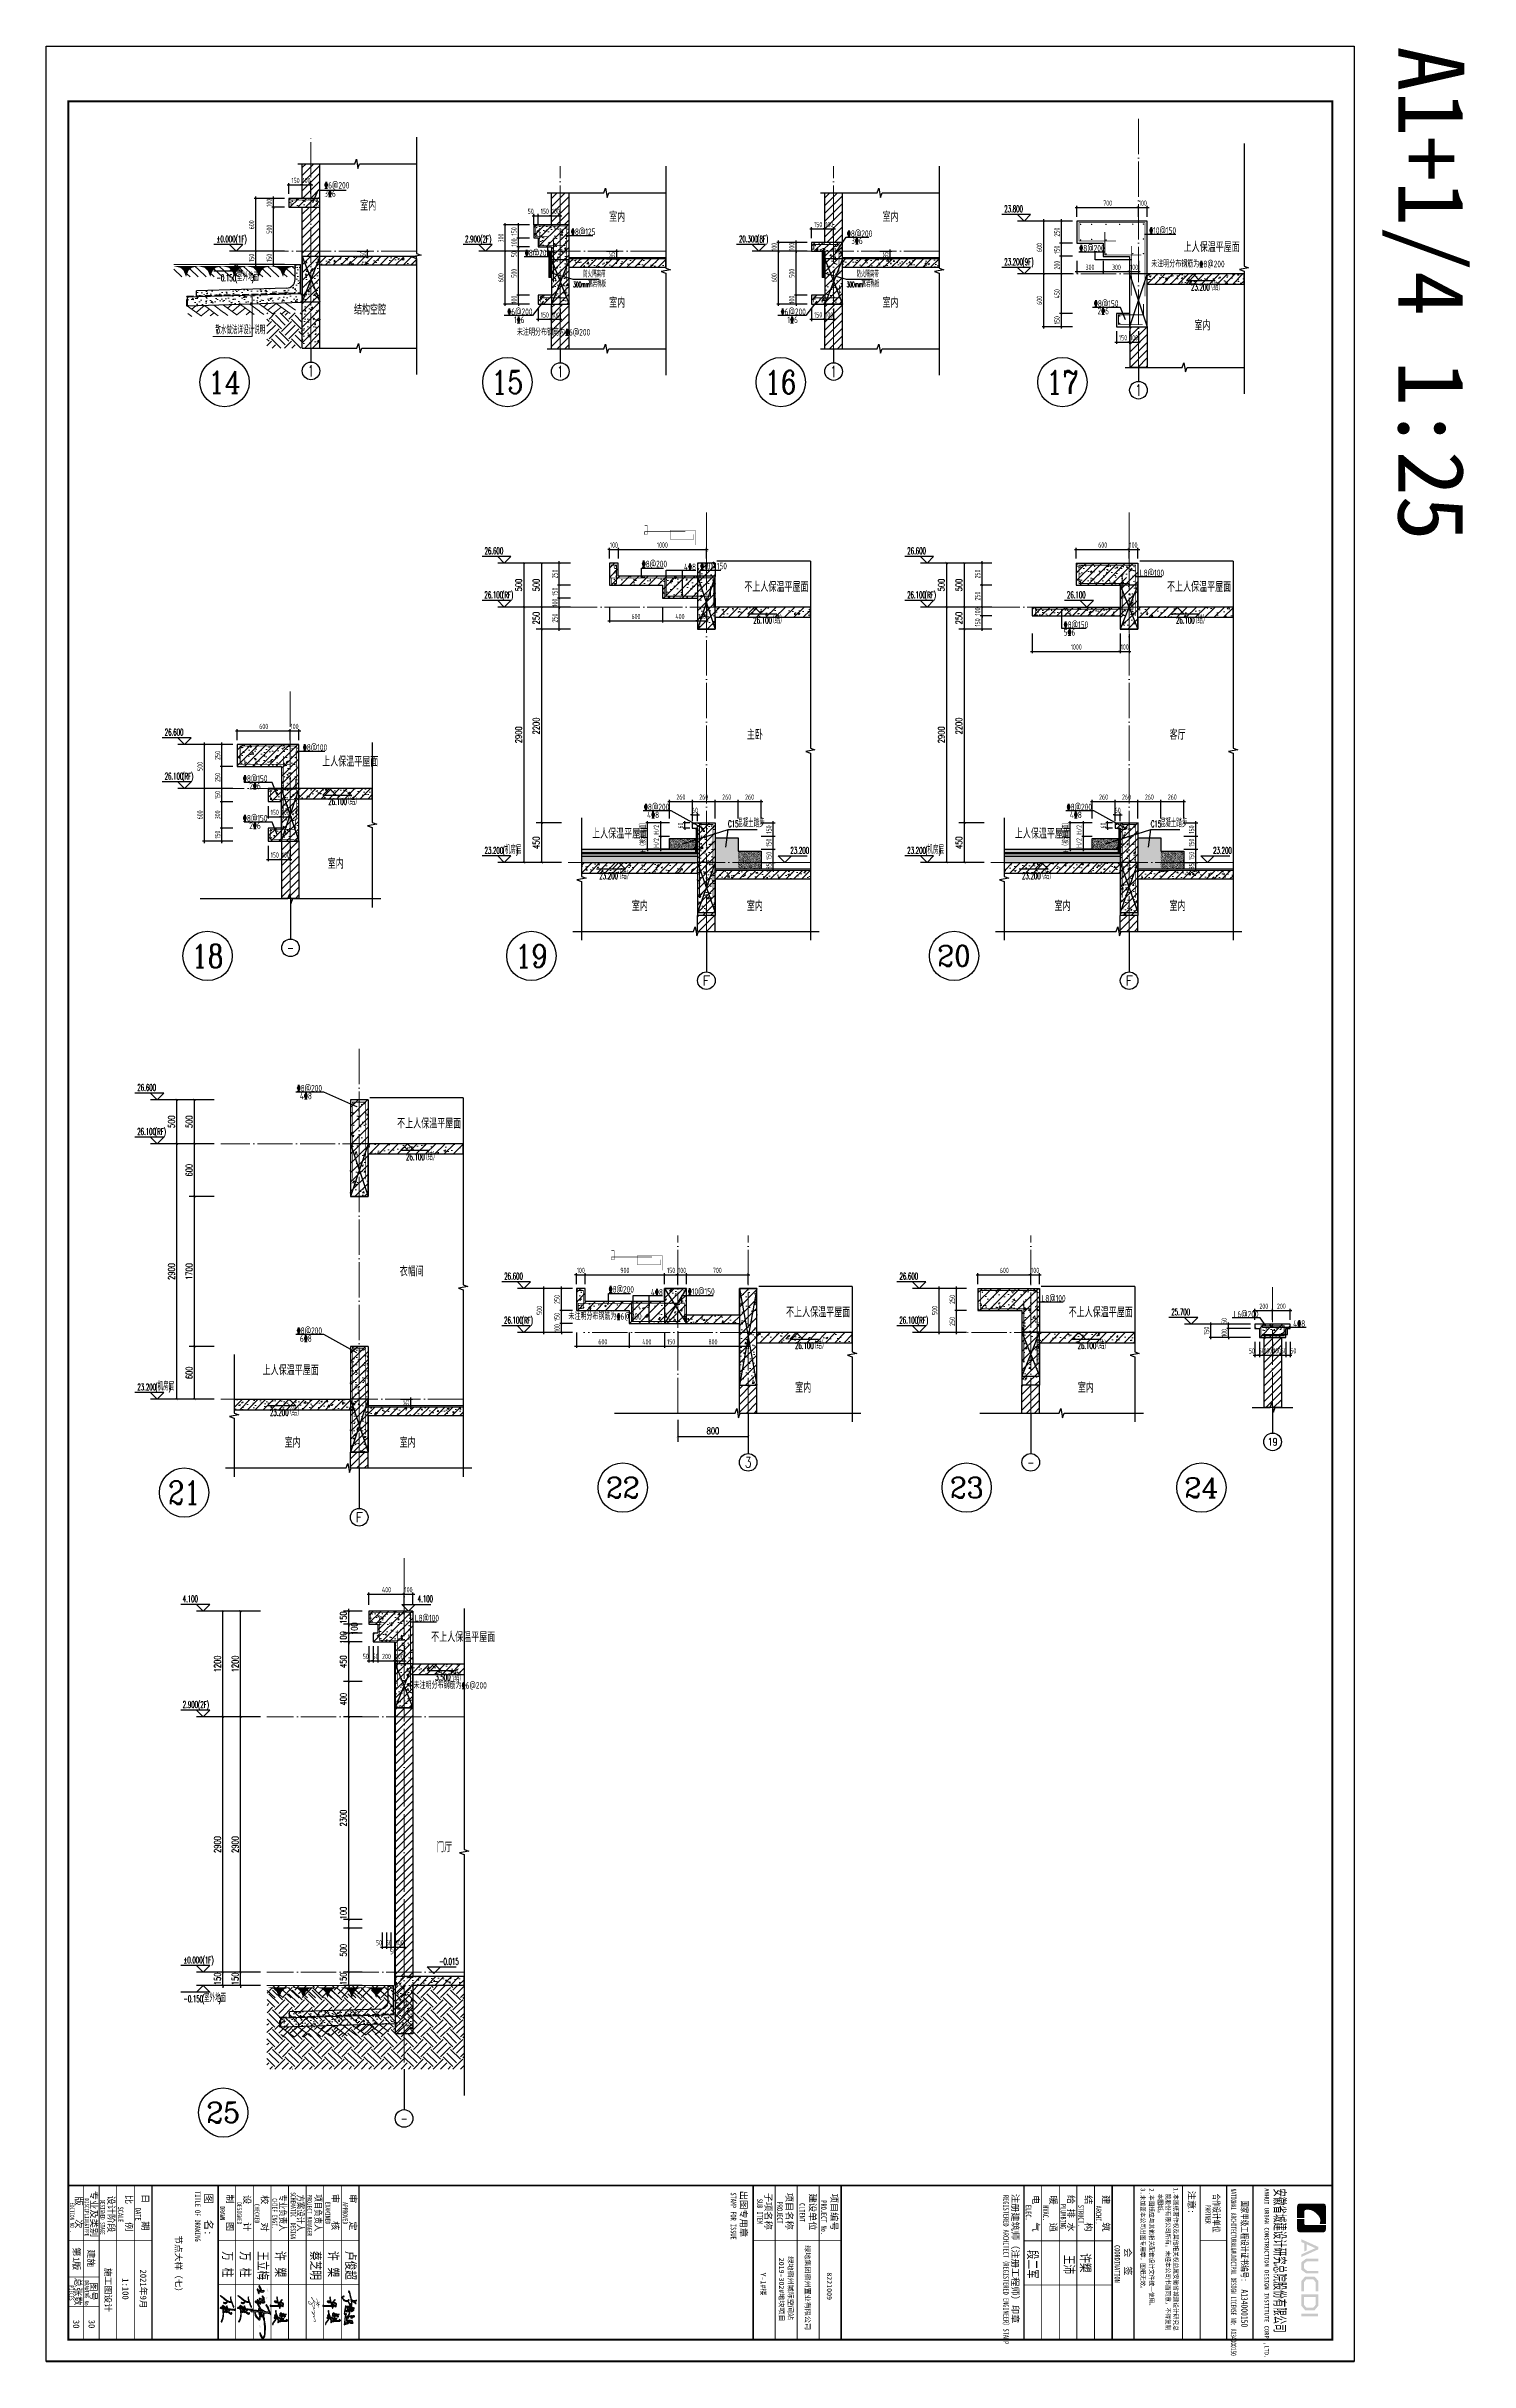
# Model space of a CAD drawing. Extents: x -1058961 to 23600, y -449123 to 2751847.
# Drawn here: x 7439 to 23600, y -38176 to -11895 of the extents above; entities that cross this region are included whole.
import ezdxf
from ezdxf.enums import TextEntityAlignment as Align

# ---------------------------------------------------------------- set-up
doc = ezdxf.new("R2010")
doc.units = 0
doc.header["$LTSCALE"] = 1000
doc.linetypes.add('DASH', pattern=[0.35, 0.25, -0.1])
doc.linetypes.add('DOTE', pattern=[2.42, 2, -0.2, 0.02, -0.2])
doc.layers.get('0').update_dxf_attribs({"linetype": 'CONTINUOUS'})
doc.layers.get('DEFPOINTS').update_dxf_attribs({"linetype": 'CONTINUOUS'})
for name, color, linetype in [('3-屋面构造层', 157, 'CONTINUOUS'), ('A-AXIS_TEXT', 7, 'CONTINUOUS'), ('AXIS', 3, 'CONTINUOUS'), ('COLUMN', 4, 'CONTINUOUS'), ('DIM', 2, 'CONTINUOUS'), ('DIM_ELEV', 3, 'CONTINUOUS'), ('DIM_IDEN', 67, 'CONTINUOUS'), ('DIM_SYMB', 3, 'CONTINUOUS'), ('PUB_DIM', 3, 'CONTINUOUS'), ('PUB_TEXT', 2, 'CONTINUOUS'), ('REIN', 6, 'CONTINUOUS'), ('S-大样-砼线', 7, 'CONTINUOUS'), ('S-引出线', 40, 'CONTINUOUS'), ('TEXT', 2, 'CONTINUOUS'), ('WALL', 5, 'CONTINUOUS'), ('yichutu', 7, 'CONTINUOUS'), ('图签文字', 4, 'CONTINUOUS'), ('立面-看线', 251, 'CONTINUOUS')]:
    doc.layers.add(name, color=color, linetype=linetype)
for name, color, linetype, lineweight in [('AXIS_TEXT', 7, 'CONTINUOUS', 20), ('DOTE', 19, 'DOTE', 9), ('PUB_HATCH', 8, 'CONTINUOUS', 9), ('内粉刷', 37, 'CONTINUOUS', 9), ('可改文字', 6, 'CONTINUOUS', 18), ('图框', 9, 'CONTINUOUS', 18), ('图签', 147, 'CONTINUOUS', 18), ('填充', 251, 'CONTINUOUS', 5), ('平面-排水沟', 86, 'CONTINUOUS', 15), ('立面-中轮廓线', 30, 'CONTINUOUS', 35), ('粉刷', 251, 'CONTINUOUS', 9)]:
    doc.layers.add(name, color=color, linetype=linetype, lineweight=lineweight)
doc.styles.add('_TCH_AXIS', font='COMPLEX', dxfattribs={"bigfont": 'GBCBIG'})
doc.styles.add('_TCH_DIM', font='SIMPLEX.shx', dxfattribs={"width": 0.7, "bigfont": 'GBCBIG.shx'})
doc.styles.add('_TCH_DIM_T3', font='SIMPLEX', dxfattribs={"width": 0.705882, "bigfont": 'GBCBIG'})
doc.styles.add('_TCH_LABEL', font='simhei.ttf')
doc.styles.add('COMPLEX', font='COMPLEX')
doc.styles.add('DIM_FONT_T3', font='SIMPLEX', dxfattribs={"width": 0.705882, "bigfont": 'GBCBIG'})
doc.styles.add('HT', font='simhei.ttf')
doc.styles.add('TSSD_DIMENSION', font='Tssdeng.shx', dxfattribs={"width": 0.7, "bigfont": 'tssdchn.shx'})
doc.styles.add('TSSD_REIN', font='tssdeng.shx', dxfattribs={"width": 0.7, "height": 300, "bigfont": 'tssdchn.shx'})
doc.styles.add('w', font='tssdeng.shx', dxfattribs={"width": 0.8, "bigfont": 'tssdchn.shx'})
doc.styles.add('宋体', font='', dxfattribs={"height": 50})
doc.styles.add('建筑图签-1', font='simhei.ttf', dxfattribs={"width": 0.7})
doc.styles.add('建筑图签-2', font='TXT.shx', dxfattribs={"width": 0.5, "bigfont": 'HZTXT.shx'})
doc.styles.get('宋体').set_extended_font_data('SimSun')
doc.dimstyles.new('_TCH_ARCH&&25', dxfattribs={"dimtxt": 74.375, "dimasz": 25, "dimexe": 62.5, "dimexo": 75, "dimgap": 25, "dimtad": 1, "dimdec": 0, "dimzin": 0, "dimdsep": 46, "dimtxsty": '_TCH_DIM_T3', "dimblk": 'ARCHTICK', "dimcen": 0.09, "dimclrt": 7, "dimazin": 0, "dimtfac": 1, "dimtdec": 0, "dimtix": 1, "dimtmove": 2, "dimatfit": 3, "dimldrblk": 'ARCHTICK', "dimfxl": 0, "dimtolj": 1, "dimtzin": 0, "dimarcsym": 0})
doc.dimstyles.new('TSSD_20_20', dxfattribs={"dimtxt": 60, "dimasz": 20, "dimexe": 20, "dimexo": 50, "dimgap": 20, "dimtad": 1, "dimdec": 0, "dimzin": 0, "dimdsep": 46, "dimtxsty": 'TSSD_DIMENSION', "dimblk": 'ARCHTICK', "dimblk1": 'ARCHTICK', "dimblk2": 'ARCHTICK', "dimcen": 0, "dimdle": 20, "dimclrt": 7, "dimadec": 0, "dimazin": 0, "dimtfac": 1, "dimtdec": 0, "dimtix": 1, "dimtmove": 2, "dimatfit": 3, "dimfxl": 0, "dimtolj": 1, "dimtzin": 0, "dimarcsym": 0})
pattern_1 = [(50, (28072.99, 249033.25), (143.452037, -12.550427), [15, -165]), (355, (28072.99, 249033.25), (-27.750267, 150.438427), [12, -132]), (100.4514, (28084.94, 249032.2), (115.701876, 137.88791), [12.74804, -140.22842]), (46.1842, (28072.99, 249073.25), (213.44821, -33.1038), [22.5, -247.5]), (96.6356, (28090.77, 249070.5), (186.93254, 194.82357), [19.12206, -210.3426]), (351.1842, (28072.99, 249073.25), (186.93239, 194.82372), [18, -198]), (21, (28092.99, 249063.25), (119.38141, -80.52378), [15, -165]), (326, (28092.99, 249063.25), (48.663066, 145.03001), [12, -132]), (71.4514, (28102.93, 249056.54), (168.044526, 64.5061), [12.74804, -140.22842]), (37.5, (28072.986, 249033.25), (2.431971, 66.578771), [0, -130.4, 0, -134, 0, -132.5]), (7.5, (28072.986, 249033.25), (52.613907, 78.882342), [0, -76.4, 0, -127.4, 0, -50.5]), (327.5, (28028.386, 249033.25), (106.764487, -4.510974), [0, -50, 0, -156, 0, -207]), (317.5, (28008.39, 249033.25), (116.637234, 20.020996), [0, -65, 0, -103.6, 0, -147])]
pattern_2 = [(45, (-668291.086, 135539.91), (-44.194174, 44.194174), []), (50, (-668291.09, 135539.91), (179.315046, -15.688034), [18.75, -206.25]), (355, (-668291.09, 135539.91), (-34.687833, 188.048033), [15, -165]), (100.4514, (-668276.14, 135538.6), (144.627345, 172.359886), [15.935047, -175.28553]), (46.1842, (-668291.09, 135589.9), (266.81026, -41.379754), [28.125, -309.375]), (96.6356, (-668268.85, 135586.46), (233.66568, 243.52947), [23.90257, -262.92825]), (351.1842, (-668291.1, 135589.9), (233.66549, 243.52965), [22.5, -247.5]), (21, (-668266.09, 135577.41), (149.226763, -100.654723), [18.75, -206.25]), (326, (-668266.09, 135577.41), (60.828833, 181.28751), [15, -165]), (71.4514, (-668253.65, 135569.02), (210.055657, 80.632624), [15.935047, -175.28553]), (37.5, (-668291.086, 135539.91), (3.039964, 83.2234635), [0, -163, 0, -167.5, 0, -165.625]), (7.5, (-668291.09, 135539.91), (65.767384, 98.602928), [0, -95.5, 0, -159.25, 0, -63.125]), (327.5, (-668346.836, 135539.91), (133.455609, -5.638718), [0, -62.5, 0, -195, 0, -258.75]), (317.5, (-668371.84, 135539.91), (145.796542, 25.026246), [0, -81.25, 0, -129.5, 0, -183.75])]
pattern_3 = [(45, (-668291.086, 135584.79), (-44.1941915, 44.1941915), [])]
pattern_4 = [(45, (-668291.09, 135539.91), (-53.0330086, 53.0330086), []), (50, (-668291.09, 135539.91), (215.178055, -18.82564), [22.5, -247.5]), (355, (-668291.09, 135539.9), (-41.6254, 225.65764), [18, -198]), (100.4514, (-668273.15, 135538.34), (173.552815, 206.83186), [19.12206, -210.342634]), (46.1842, (-668291.09, 135599.9), (320.17231, -49.6557), [33.75, -371.25]), (96.6356, (-668264.4, 135595.77), (280.39881, 292.23536), [28.68309, -315.5139]), (351.1842, (-668291.1, 135599.9), (280.39858, 292.23558), [27, -297]), (21, (-668261.09, 135584.91), (179.072116, -120.785667), [22.5, -247.5]), (326, (-668261.09, 135584.9), (72.9946, 217.545014), [18, -198]), (71.4514, (-668246.16, 135574.84), (252.06679, 96.75915), [19.12206, -210.342634]), (37.5, (-668291.09, 135539.91), (3.647957, 99.868156), [0, -195.6, 0, -201, 0, -198.75]), (7.5, (-668291.09, 135539.91), (78.920861, 118.323514), [0, -114.6, 0, -191.1, 0, -75.75]), (327.5, (-668357.99, 135539.91), (160.146731, -6.7664615), [0, -75, 0, -234, 0, -310.5]), (317.5, (-668387.99, 135539.91), (174.95585, 30.031495), [0, -97.5, 0, -155.4, 0, -220.5])]

msp = doc.modelspace()

# ---------------------------------------------------------------- texts
at = {"layer": 'AXIS_TEXT', "color": 6, "style": '_TCH_AXIS'}
for s, height, p, p2 in [('14', 251.26, (9277.6, -15832.92), (9648.51, -15832.92)), ('15', 262.756, (12492.87, -15838.67), (12855.72, -15838.67)), ('16', 262.756, (15596.36, -15838.67), (15959.22, -15838.67)), ('17', 262.756, (18794.39, -15838.67), (19157.24, -15838.67)), ('18', 262.756, (9089.07, -22351.13), (9451.93, -22351.13)), ('19', 262.756, (12764.87, -22351.13), (13127.72, -22351.13)), ('20', 235.421, (17554.88, -22337.46), (17936.04, -22337.46)), ('21', 262.756, (8823.02, -28442.29), (9185.87, -28442.29)), ('22', 235.421, (13793.67, -28372.81), (14174.83, -28372.81)), ('23', 235.421, (17697.96, -28372.81), (18079.12, -28372.81)), ('24', 225.734, (20359.96, -28367.97), (20746.93, -28367.97)), ('25', 235.421, (9257.61, -35465.56), (9638.77, -35465.56))]:
    msp.add_text(s, height=height, dxfattribs=at).set_placement(p, p2, align=Align.FIT)
at = {"layer": 'DIM_ELEV', "color": 7, "style": '_TCH_DIM'}
for s, height, width, p in [('23.200', 74.375, 0.494118, (20436.73, -14666.6)), ('（结）', 84.397, 0.7, (20629.23, -14666.6)), ('26.100', 74.375, 0.494118, (15465.91, -18447.91)), ('（结）', 84.397, 0.7, (15651.41, -18447.91)), ('26.100', 74.375, 0.494118, (20265.08, -18447.91)), ('（结）', 84.397, 0.7, (20450.58, -18447.91)), ('26.100', 74.375, 0.494118, (10641.09, -20506.44)), ('（结）', 84.397, 0.7, (10826.59, -20506.44)), ('23.200', 74.375, 0.494118, (13718.15, -21347.91)), ('（结）', 84.397, 0.7, (13910.65, -21347.91)), ('23.200', 74.375, 0.494118, (18517.31, -21347.91)), ('（结）', 84.397, 0.7, (18709.81, -21347.91)), ('26.100', 74.375, 0.494118, (11524.07, -24539.06)), ('（结）', 84.397, 0.7, (11709.57, -24539.06)), ('26.100', 74.375, 0.494118, (15939.94, -26681.11)), ('（结）', 84.397, 0.7, (16125.44, -26681.11)), ('26.100', 74.375, 0.494118, (19148.06, -26681.11)), ('（结）', 84.397, 0.7, (19333.56, -26681.11)), ('23.200', 74.375, 0.494118, (9978, -27439.06)), ('（结）', 84.397, 0.7, (10170.5, -27439.06)), ('3.500', 74.375, 0.494118, (11855.75, -30443.66)), ('（结）', 84.397, 0.7, (12013.25, -30443.66))]:
    msp.add_text(s, height=height, dxfattribs=dict(at, width=width)).set_placement(p)
at = {"layer": 'PUB_TEXT'}
for s, height, style, width, p in [('室内', 100, 'TSSD_REIN', 0.7, (11003.63, -13757.34)), ('室内', 100, 'TSSD_REIN', 0.7, (13829.46, -13885.92)), ('室内', 100, 'TSSD_REIN', 0.7, (16932.95, -13885.92)), ('23.800', 74.375, '_TCH_DIM', 0.494118, (18315.38, -13777.83)), ('%%P0.000', 74.375, '_TCH_DIM', 0.494118, (9372.81, -14119.46)), ('(1F)', 74.375, '_TCH_DIM', 0.494118, (9588.18, -14120.69)), ('上人保温平屋面', 100, 'TSSD_REIN', 0.7, (20352.03, -14229.26)), ('23.200', 74.375, '_TCH_DIM', 0.494118, (18315.38, -14377.83)), ('(9F)', 74.375, '_TCH_DIM', 0.494118, (18520.78, -14379.05)), ('-0.150', 74.375, '_TCH_DIM', 0.494118, (9371.41, -14559.93)), ('(', 74.38, '_TCH_DIM', 0.494118, (9580.13, -14558.71)), ('室外地面', 89.362, '_TCH_DIM', 0.7, (9604.63, -14558.71)), (')', 74.38, '_TCH_DIM', 0.494118, (9771.44, -14558.71)), ('结构空腔', 100, 'TSSD_REIN', 0.7, (10932.84, -14939.3)), ('室内', 100, 'TSSD_REIN', 0.7, (13829.46, -14860.06)), ('室内', 100, 'TSSD_REIN', 0.7, (16932.95, -14860.06)), ('散水做法详设计说明', 89.362, 'DIM_FONT_T3', 0.705882, (9357.52, -15161.9)), ('室内', 100, 'TSSD_REIN', 0.7, (20474.5, -15118.42)), ('26.600', 74.375, '_TCH_DIM', 0.494118, (12415.17, -17659.13)), ('26.600', 74.375, '_TCH_DIM', 0.494118, (17214.34, -17659.13)), ('26.100', 74.375, '_TCH_DIM', 0.494118, (12413.77, -18159.13)), ('(RF)', 74.375, '_TCH_DIM', 0.494118, (12612.52, -18160.36)), ('不上人保温平屋面', 100, 'TSSD_REIN', 0.7, (15364.23, -18086.04)), ('26.100', 74.375, '_TCH_DIM', 0.494118, (17212.94, -18159.13)), ('(RF)', 74.375, '_TCH_DIM', 0.494118, (17411.69, -18160.36)), ('不上人保温平屋面', 100, 'TSSD_REIN', 0.7, (20163.39, -18086.04)), ('26.600', 74.375, '_TCH_DIM', 0.494118, (8784.44, -19717.66)), ('主卧', 100, 'TSSD_REIN', 0.7, (15392.99, -19764.76)), ('客厅', 100, 'TSSD_REIN', 0.7, (20192.16, -19764.76)), ('上人保温平屋面', 100, 'TSSD_REIN', 0.7, (10571.73, -20069.1)), ('26.100', 74.375, '_TCH_DIM', 0.494118, (8783.04, -20217.66)), ('(RF)', 74.375, '_TCH_DIM', 0.494118, (8981.79, -20218.89)), ('C15', 74.375, 'DIM_FONT_T3', 0.49827, (15180.05, -20758.71)), ('混凝土踏步', 89.362, 'DIM_FONT_T3', 0.705882, (15280.64, -20758.71)), ('C15', 74.375, 'DIM_FONT_T3', 0.49827, (19979.22, -20758.71)), ('混凝土踏步', 89.362, 'DIM_FONT_T3', 0.705882, (20079.81, -20758.71)), ('23.200', 74.375, '_TCH_DIM', 0.494118, (12415.17, -21059.13)), ('(', 74.38, '_TCH_DIM', 0.494118, (12620.57, -21060.36)), ('机房层', 89.362, '_TCH_DIM', 0.7, (12645.07, -21060.36)), (')', 74.38, '_TCH_DIM', 0.494118, (12770.18, -21060.36)), ('上人保温平屋面', 100, 'TSSD_REIN', 0.7, (13635.95, -20886.04)), ('23.200', 74.375, '_TCH_DIM', 0.494118, (17214.34, -21059.13)), ('(', 74.38, '_TCH_DIM', 0.494118, (17419.74, -21060.36)), ('机房层', 89.362, '_TCH_DIM', 0.7, (17444.24, -21060.36)), (')', 74.38, '_TCH_DIM', 0.494118, (17569.35, -21060.36)), ('上人保温平屋面', 100, 'TSSD_REIN', 0.7, (18435.12, -20886.04)), ('室内', 100, 'TSSD_REIN', 0.7, (10634.18, -21228.1)), ('室内', 100, 'TSSD_REIN', 0.7, (14087.61, -21708.37)), ('室内', 100, 'TSSD_REIN', 0.7, (15392.99, -21708.37)), ('室内', 100, 'TSSD_REIN', 0.7, (18886.78, -21708.37)), ('室内', 100, 'TSSD_REIN', 0.7, (20192.16, -21708.37)), ('26.600', 74.375, '_TCH_DIM', 0.494118, (8473.33, -23750.29)), ('26.100', 74.375, '_TCH_DIM', 0.494118, (8471.93, -24250.29)), ('(RF)', 74.375, '_TCH_DIM', 0.494118, (8670.68, -24251.51)), ('不上人保温平屋面', 100, 'TSSD_REIN', 0.7, (11422.38, -24177.2)), ('衣帽间', 100, 'TSSD_REIN', 0.7, (11451.14, -25855.92)), ('26.600', 74.375, '_TCH_DIM', 0.494118, (12638.48, -25892.34)), ('26.600', 74.375, '_TCH_DIM', 0.494118, (17125.89, -25892.34)), ('不上人保温平屋面', 100, 'TSSD_REIN', 0.7, (15838.25, -26319.25)), ('不上人保温平屋面', 100, 'TSSD_REIN', 0.7, (19046.37, -26319.25)), ('25.700', 74.375, '_TCH_DIM', 0.494118, (20212.62, -26298.65)), ('26.100', 74.375, '_TCH_DIM', 0.494118, (12637.08, -26392.34)), ('(RF)', 74.375, '_TCH_DIM', 0.494118, (12835.83, -26393.56)), ('26.100', 74.375, '_TCH_DIM', 0.494118, (17124.49, -26392.34)), ('(RF)', 74.375, '_TCH_DIM', 0.494118, (17323.24, -26393.56)), ('(', 74.38, '_TCH_DIM', 0.494118, (8678.73, -27151.51)), ('机房层', 89.362, '_TCH_DIM', 0.7, (8703.23, -27151.51)), (')', 74.38, '_TCH_DIM', 0.494118, (8828.33, -27151.51)), ('上人保温平屋面', 100, 'TSSD_REIN', 0.7, (9895.81, -26977.2)), ('室内', 100, 'TSSD_REIN', 0.7, (15942.32, -27175.63)), ('室内', 100, 'TSSD_REIN', 0.7, (19150.45, -27175.63)), ('23.200', 74.375, '_TCH_DIM', 0.494118, (8473.33, -27150.29)), ('室内', 100, 'TSSD_REIN', 0.7, (10145.77, -27799.53)), ('室内', 100, 'TSSD_REIN', 0.7, (11451.14, -27799.53)), ('4.100', 74.375, '_TCH_DIM', 0.494118, (8987.53, -29554.39)), ('4.100', 74.375, '_TCH_DIM', 0.494118, (11656.27, -29554.84)), ('不上人保温平屋面', 100, 'TSSD_REIN', 0.7, (11808.68, -30006.32)), ('2.900', 74.375, '_TCH_DIM', 0.494118, (8988.93, -30754.42)), ('(2F)', 74.375, '_TCH_DIM', 0.494118, (9161.08, -30755.64)), ('门厅', 100, 'TSSD_REIN', 0.7, (11865.51, -32391.79)), ('%%P0.000', 74.375, '_TCH_DIM', 0.494118, (8998.03, -33654.42)), ('(1F)', 74.375, '_TCH_DIM', 0.494118, (9213.4, -33655.64)), ('-0.150', 74.375, '_TCH_DIM', 0.494118, (8996.63, -34094.89)), ('(', 74.38, '_TCH_DIM', 0.494118, (9205.35, -34093.66)), ('室外地面', 89.362, '_TCH_DIM', 0.7, (9229.85, -34093.66)), (')', 74.38, '_TCH_DIM', 0.494118, (9396.66, -34093.66))]:
    msp.add_text(s, height=height, dxfattribs=dict(at, style=style, width=width)).set_placement(p)
at = {"layer": 'PUB_TEXT', "color": 1, "style": '_TCH_DIM', "width": 0.494118}
for s, p in [('2.900', (12193.63, -14119.46)), ('(2F)', (12365.78, -14120.69)), ('20.300', (15304.12, -14119.46)), ('(8F)', (15509.52, -14120.69))]:
    msp.add_text(s, height=74.375, dxfattribs=at).set_placement(p)
at = {"layer": 'PUB_TEXT', "color": 3, "style": '_TCH_DIM', "width": 0.494118}
for s, p in [('26.100', (19027.2, -18159.13)), ('23.200', (15887.64, -21059.13)), ('23.200', (20686.81, -21059.13))]:
    msp.add_text(s, height=74.375, dxfattribs=at).set_placement(p)
at = {"layer": 'PUB_TEXT', "color": 6, "style": '_TCH_DIM', "width": 0.494118}
msp.add_text('-0.015', height=74.375, dxfattribs=at).set_placement((11898.53, -33669.89))
at = {"layer": 'TEXT', "width": 0.7}
for s, style, p in [('%%1328@200', 'TSSD_REIN', (10282.61, -23758.43)), ('4%%1328', 'TSSD_REIN', (10318.7, -23847.46)), ('%%1328@200', 'TSSD_REIN', (13823.79, -26041.28)), ('4%%1328', 'TSSD_REIN', (14303.91, -26074.52)), ('%%13210@150', 'TSSD_REIN', (14722.77, -26065.93)), ('未注明分布钢筋为%%1326@200', 'TSSD_REIN', (13367.33, -26349.27)), ('L6@200', 'w', (20918.01, -26323.84)), ('%%1328@200', 'TSSD_REIN', (10282.61, -26510.94))]:
    msp.add_text(s, height=75, rotation=0, dxfattribs=dict(at, style=style)).set_placement(p)
at = {"layer": 'TEXT', "color": 1, "width": 0.7}
for s, style, p in [('6%%1328', 'TSSD_REIN', (10318.7, -26599.97)), ('4%%1328', 'w', (21595.54, -26430.94))]:
    msp.add_text(s, height=75, rotation=0, dxfattribs=dict(at, style=style)).set_placement(p)
at = {"layer": '可改文字', "color": 3, "style": '宋体'}
msp.add_text('节点大样（七）', height=70.321, rotation=270, dxfattribs=at).set_placement((8941.46, -37088.64), align=Align.MIDDLE)
at = {"layer": '图签', "color": 3, "style": '宋体'}
msp.add_text('30', height=71.67, rotation=270, dxfattribs=at).set_placement((7919.18, -37700.49))

# ---------------------------------------------------------------- blocks, each defined once
blk = doc.blocks.new('$LINEPAT$素土夯实')
at = {"color": 0}
for p, q in [((0, -210), (210, 0)), ((120, -300), (420, 0)), ((420, 0), (608, -188)), ((495, -300), (795, 0)), ((615, 0), (705, -90)), ((210, -210), (300, -300)), ((315, -105), (502, -293)), ((705, -300), (795, -210))]:
    blk.add_line(p, q, dxfattribs=at)
blk = doc.blocks.new('$LinePat$自然土壤')
at = {"color": 0}
for p, q in [((0, -90), (71, -19)), ((0, -300), (211, -89)), ((210, -300), (286, -224)), ((420, -300), (630, -90))]:
    blk.add_line(p, q, dxfattribs=at)
for points in [[(0, 0), (630, 0), (168, -45), (462, -45)], [(168, -45), (462, -45), (252, -132), (378, -132)], [(252, -132), (378, -132), (315, -300)]]:
    blk.add_solid(points, dxfattribs=at)
blk = doc.blocks.new('sanshui')
at = {"layer": '粉刷'}
h = blk.add_hatch(dxfattribs=at)
h.set_pattern_fill('混凝土', color=256, scale=20)
h.set_pattern_definition(pattern_1)
edge = h.paths.add_edge_path()
edge.add_line((346318, 427330), (346258, 427330))
edge.add_line((346258, 427330), (346258, 427160))
edge.add_arc((346158, 427160), 100, 271.7184, 360, ccw=False)
edge.add_line((346161, 427060), (345138, 427030))
edge.add_line((345138, 427030), (345138, 426970))
edge.add_line((345138, 426970), (346318, 427005))
edge.add_line((346318, 427005), (346318, 427330))
h = blk.add_hatch(dxfattribs=at)
h.set_pattern_fill('混凝土', color=256, scale=20)
h.set_pattern_definition(pattern_1)
h.paths.add_polyline_path([(346338, 426896), (346338, 426996), (345038, 426957), (345038, 426857)])
at = {"layer": 'COLUMN'}
for p, q in [((346258, 427330), (346318, 427330)), ((346258, 427160), (346258, 427330)), ((346318, 426995), (346318, 427330)), ((346338, 426996), (345038, 426957)), ((345038, 426857), (345038, 426957)), ((346338, 426896), (345038, 426857)), ((346161, 427060), (345138, 427030)), ((345138, 426960), (345138, 427030))]:
    blk.add_line(p, q, dxfattribs=at)
blk.add_arc((346158, 427160), 100, 271.7184, 0, dxfattribs=at)
at = {"layer": '立面-中轮廓线', "linetype": 'DASH', "ltscale": 0.3}
blk.add_lwpolyline([(345028, 426857), (345028, 426966), (346318, 427005)], dxfattribs=at)
at = {"layer": '粉刷'}
blk.add_line((344881, 427330), (346258, 427330), dxfattribs=at)
at = {"layer": '粉刷', "yscale": 0.4, "zscale": 0.4}
for name, p, xscale, rotation in [('$LinePat$自然土壤', (345157, 427310), -0.4369306507241237, 359.9999999999903), ('$LinePat$自然土壤', (345432, 427310), -0.4369306507241237, 359.9999999999903), ('$LinePat$自然土壤', (345707, 427310), -0.4369306507241237, 359.9999999999903), ('$LinePat$自然土壤', (345983, 427310), -0.4369306507241237, 359.9999999999903), ('$LinePat$自然土壤', (346258, 427310), -0.4369306507241237, 359.9999999999903), ('$LINEPAT$素土夯实', (345444, 426869), -0.5117605352322558, 1.718358001643932), ('$LINEPAT$素土夯实', (345851, 426881), -0.5117605352322558, 1.718358001643932), ('$LINEPAT$素土夯实', (346258, 426893), -0.5117605352322558, 1.718358001643932)]:
    blk.add_blockref(name, p, dxfattribs=dict(at, xscale=xscale, rotation=rotation))
blk = doc.blocks.new('院标1')
h = blk.add_hatch(color=150)
h.dxf.hatch_style = 1
edge = h.paths.add_edge_path()
edge.add_spline(control_points=[(116373, 648379), (116379, 648379), (116382, 648379), (116391, 648379), (116391, 648379), (116391, 648379), (116616, 648379), (116616, 648379), (116616, 648379), (116616, 648379), (116616, 648054), (116616, 648054), (116616, 648054), (116616, 648054), (116108, 648054), (116108, 648054), (116108, 648054), (116028, 648054), (115963, 648111), (115963, 648199), (115963, 648199), (115963, 648199), (115963, 649215), (115963, 649215), (115963, 649215), (115963, 649295), (116018, 649360), (116108, 649360), (116108, 649360), (116108, 649360), (116897, 649360), (116897, 649360), (116897, 649360), (116897, 649360), (116897, 649080), (116897, 649080), (116897, 649080), (116897, 649080), (116566, 649140), (116356, 648859), (116356, 648859), (116245, 648719), (116240, 648545), (116247, 648466), (116247, 648466), (116254, 648386), (116247, 648466), (116247, 648466), (116247, 648466), (116247, 648466), (116258, 648374), (116373, 648379)], knot_values=[0, 0, 0, 0, 0.0714286, 0.0714286, 0.0714286, 0.1071429, 0.1428571, 0.1428571, 0.1428571, 0.1785714, 0.2142857, 0.2142857, 0.2142857, 0.25, 0.2857143, 0.2857143, 0.2857143, 0.3214286, 0.3571429, 0.3571429, 0.3571429, 0.3928571, 0.4285714, 0.4285714, 0.4285714, 0.4642857, 0.5, 0.5, 0.5, 0.5357143, 0.5714286, 0.5714286, 0.5714286, 0.6071429, 0.6428571, 0.6428571, 0.6428571, 0.6785714, 0.7142857, 0.7142857, 0.7142857, 0.75, 0.7857143, 0.7857143, 0.7857143, 0.8214286, 0.8571429, 0.8571429, 0.8571429, 0.9285714, 1, 1, 1, 1], degree=3, periodic=0)
h = blk.add_hatch(color=150)
h.dxf.hatch_style = 1
edge = h.paths.add_edge_path()
edge.add_spline(control_points=[(117268, 649215), (117268, 649215), (117268, 648199), (117268, 648199), (117268, 648199), (117268, 648114), (117212, 648054), (117123, 648054), (117123, 648054), (117123, 648054), (116663, 648054), (116663, 648054), (116663, 648054), (116663, 648054), (116663, 648379), (116663, 648379), (116663, 648379), (116663, 648379), (116865, 648379), (116865, 648379), (116865, 648379), (116907, 648379), (116941, 648413), (116941, 648455), (116941, 648455), (116941, 648455), (116941, 649360), (116941, 649360), (116941, 649360), (116941, 649360), (117123, 649360), (117123, 649360), (117123, 649360), (117204, 649360), (117268, 649306), (117268, 649215)], knot_values=[0, 0, 0, 0, 0.1, 0.1, 0.1, 0.15, 0.2, 0.2, 0.2, 0.25, 0.3, 0.3, 0.3, 0.35, 0.4, 0.4, 0.4, 0.45, 0.5, 0.5, 0.5, 0.55, 0.6, 0.6, 0.6, 0.65, 0.7, 0.7, 0.7, 0.75, 0.8, 0.8, 0.8, 0.9, 1, 1, 1, 1], degree=3, periodic=0)
blk = doc.blocks.new('ljc')
at = {"linetype": 'Continuous'}
h = blk.add_hatch(color=0, dxfattribs=at)
h.paths.add_polyline_path([(2023, 1568), (2019, 1564), (2020, 1562), (2024, 1562), (2022, 1552), (1955, 1538), (1933, 1530), (1930, 1527), (1929, 1525), (1931, 1523), (1944, 1524), (1946, 1526), (1942, 1528), (1960, 1535), (1967, 1535), (1975, 1538), (1985, 1539), (1998, 1543), (2010, 1544), (2018, 1547), (2025, 1546), (2035, 1549), (2061, 1550), (2052, 1537), (2042, 1528), (2028, 1521), (2023, 1521), (2018, 1526), (2015, 1527), (2013, 1525), (2013, 1521), (2019, 1516), (2022, 1508), (2022, 1494), (2012, 1477), (2000, 1469), (1988, 1467), (1982, 1473), (1980, 1480), (1978, 1482), (1978, 1475), (1981, 1468), (1988, 1463), (1994, 1463), (2005, 1467), (2018, 1478), (2027, 1493), (2028, 1504), (2025, 1517), (2033, 1518), (2054, 1533), (2067, 1549), (2067, 1552), (2064, 1555), (2029, 1553), (2036, 1575), (2049, 1591), (2047, 1593), (2043, 1592), (2028, 1573), (2025, 1589), (2021, 1597), (2018, 1599), (2017, 1597), (2020, 1590)])
h.paths.add_polyline_path([(2081, 1522), (2081, 1528), (2075, 1541), (2093, 1562), (2097, 1572), (2094, 1577), (2087, 1576), (2089, 1572), (2092, 1572), (2091, 1567), (2080, 1551), (2066, 1537), (2065, 1535), (2067, 1533), (2073, 1535), (2077, 1523), (2077, 1513), (2072, 1496), (2072, 1492), (2074, 1490), (2078, 1494), (2083, 1510), (2099, 1510), (2119, 1507), (2119, 1500), (2116, 1496), (2108, 1493), (2087, 1496), (2084, 1492), (2087, 1489), (2103, 1488), (2122, 1483), (2140, 1484), (2148, 1482), (2152, 1486), (2152, 1491), (2148, 1488), (2125, 1488), (2114, 1490), (2124, 1499), (2126, 1509), (2121, 1512), (2119, 1511), (2108, 1514), (2124, 1523), (2132, 1532), (2130, 1535), (2121, 1536), (2115, 1533), (2109, 1533), (2123, 1555), (2121, 1559), (2114, 1557), (2116, 1564), (2115, 1569), (2111, 1573), (2105, 1572), (2093, 1554)])
h.paths.add_polyline_path([(2089, 1535), (2097, 1535), (2112, 1551), (2116, 1552), (2111, 1543), (2099, 1528), (2101, 1526), (2114, 1528), (2121, 1531), (2124, 1530), (2118, 1524), (2101, 1515), (2084, 1514), (2084, 1518)], flags=16)
h.paths.add_polyline_path([(2093, 1537), (2095, 1540), (2103, 1546), (2096, 1537)], flags=16)
h.paths.add_polyline_path([(2093, 1544), (2094, 1549), (2106, 1568), (2109, 1569), (2111, 1567), (2108, 1554), (2104, 1550)], flags=16)
h.paths.add_polyline_path([(2141, 1534), (2138, 1533), (2137, 1531), (2142, 1527), (2155, 1522), (2158, 1523), (2153, 1528)])
h.paths.add_polyline_path([(2175, 1522), (2173, 1524), (2172, 1546), (2183, 1545), (2185, 1547), (2183, 1557), (2178, 1566), (2177, 1561), (2180, 1556), (2181, 1550), (2175, 1550), (2170, 1554), (2169, 1574), (2171, 1574), (2175, 1569), (2176, 1571), (2170, 1579), (2167, 1579), (2165, 1577), (2164, 1562), (2166, 1553), (2163, 1553), (2162, 1551), (2167, 1547), (2169, 1537), (2169, 1524), (2166, 1521), (2165, 1517), (2168, 1513), (2170, 1513), (2173, 1517), (2180, 1517), (2178, 1502), (2175, 1500), (2167, 1499), (2175, 1496), (2180, 1497), (2183, 1500), (2184, 1511), (2187, 1521), (2185, 1523)])
h.paths.add_polyline_path([(2233, 1542), (2233, 1564), (2231, 1567), (2215, 1558), (2210, 1557), (2206, 1552), (2211, 1548), (2211, 1551), (2229, 1560), (2228, 1542), (2227, 1537), (2224, 1533), (2220, 1534), (2213, 1542), (2211, 1543), (2209, 1541), (2209, 1508), (2189, 1508), (2187, 1506), (2191, 1503), (2213, 1503), (2217, 1511), (2222, 1516), (2232, 1518), (2234, 1513), (2234, 1505), (2227, 1505), (2232, 1502), (2232, 1500), (2228, 1497), (2229, 1493), (2239, 1495), (2243, 1489), (2243, 1486), (2212, 1492), (2189, 1492), (2179, 1494), (2176, 1496), (2167, 1496), (2164, 1498), (2154, 1499), (2147, 1503), (2144, 1503), (2143, 1501), (2144, 1498), (2153, 1494), (2174, 1491), (2186, 1487), (2211, 1487), (2222, 1484), (2230, 1484), (2243, 1480), (2249, 1480), (2251, 1482), (2244, 1496), (2246, 1499), (2238, 1503), (2239, 1513), (2237, 1520), (2233, 1523), (2224, 1522), (2214, 1516), (2212, 1522), (2213, 1536), (2220, 1530), (2228, 1530), (2230, 1532)])
at = {"color": 0, "linetype": 'Continuous'}
for points in [[(1930, 1527), (1929, 1525), (1931, 1523), (1944, 1524), (1946, 1526), (1942, 1528), (1960, 1535), (1967, 1535), (1975, 1538), (1985, 1539), (1998, 1543), (2010, 1544), (2018, 1547), (2025, 1546), (2035, 1549), (2061, 1550), (2052, 1537), (2042, 1528), (2028, 1521), (2023, 1521), (2018, 1526), (2015, 1527), (2013, 1525), (2013, 1521), (2019, 1516), (2022, 1508), (2022, 1494), (2012, 1477), (2000, 1469), (1988, 1467), (1982, 1473), (1980, 1480), (1978, 1482), (1978, 1475), (1981, 1468), (1988, 1463), (1994, 1463), (2005, 1467), (2018, 1478), (2027, 1493), (2028, 1504), (2025, 1517), (2033, 1518), (2054, 1533), (2067, 1549), (2067, 1552), (2064, 1555), (2029, 1553), (2036, 1575), (2049, 1591), (2047, 1593), (2043, 1592), (2028, 1573), (2025, 1589), (2021, 1597), (2018, 1599), (2017, 1597), (2020, 1590), (2023, 1568), (2019, 1564), (2020, 1562), (2024, 1562), (2022, 1552), (1955, 1538), (1933, 1530), (1930, 1527)], [(2016, 1561), (2015, 1560), (2017, 1560), (2016, 1561)], [(2017, 1562), (2016, 1561), (2019, 1561), (2017, 1562)], [(2066, 1537), (2065, 1535), (2067, 1533), (2073, 1535), (2077, 1523), (2077, 1513), (2072, 1496), (2072, 1492), (2074, 1490), (2078, 1494), (2083, 1510), (2099, 1510), (2119, 1507), (2119, 1500), (2116, 1496), (2108, 1493), (2087, 1496), (2084, 1492), (2087, 1489), (2103, 1488), (2122, 1483), (2140, 1484), (2148, 1482), (2152, 1486), (2152, 1491), (2148, 1488), (2125, 1488), (2114, 1490), (2124, 1499), (2126, 1509), (2121, 1512), (2119, 1511), (2108, 1514), (2124, 1523), (2132, 1532), (2130, 1535), (2121, 1536), (2115, 1533), (2109, 1533), (2123, 1555), (2121, 1559), (2114, 1557), (2116, 1564), (2115, 1569), (2111, 1573), (2105, 1572), (2093, 1554), (2081, 1522), (2081, 1528), (2075, 1541), (2093, 1562), (2097, 1572), (2094, 1577), (2087, 1576), (2089, 1572), (2092, 1572), (2091, 1567), (2080, 1551), (2066, 1537)], [(2084, 1514), (2084, 1518), (2089, 1535), (2097, 1535), (2112, 1551), (2116, 1552), (2111, 1543), (2099, 1528), (2101, 1526), (2114, 1528), (2121, 1531), (2124, 1530), (2118, 1524), (2101, 1515), (2084, 1514)], [(2093, 1544), (2094, 1549), (2106, 1568), (2109, 1569), (2111, 1567), (2108, 1554), (2104, 1550), (2093, 1544)], [(2093, 1537), (2095, 1540), (2103, 1546), (2096, 1537), (2093, 1537)], [(2138, 1533), (2137, 1531), (2142, 1527), (2155, 1522), (2158, 1523), (2153, 1528), (2141, 1534), (2138, 1533)], [(2144, 1503), (2143, 1501), (2144, 1498), (2153, 1494), (2174, 1491), (2186, 1487), (2211, 1487), (2222, 1484), (2230, 1484), (2243, 1480), (2249, 1480), (2251, 1482), (2244, 1496), (2246, 1499), (2238, 1503), (2239, 1513), (2237, 1520), (2233, 1523), (2224, 1522), (2214, 1516), (2212, 1522), (2213, 1536), (2220, 1530), (2228, 1530), (2230, 1532), (2233, 1542), (2233, 1564), (2231, 1567), (2215, 1558), (2210, 1557), (2206, 1552), (2211, 1548), (2211, 1551), (2229, 1560), (2228, 1542), (2227, 1537), (2224, 1533), (2220, 1534), (2213, 1542), (2211, 1543), (2209, 1541), (2209, 1508), (2189, 1508), (2187, 1506), (2191, 1503), (2213, 1503), (2217, 1511), (2222, 1516), (2232, 1518), (2234, 1513), (2234, 1505), (2227, 1505), (2232, 1502), (2232, 1500), (2228, 1497), (2229, 1493), (2239, 1495), (2243, 1489), (2243, 1486), (2212, 1492), (2189, 1492), (2179, 1494), (2176, 1496), (2167, 1496), (2164, 1498), (2154, 1499), (2147, 1503), (2144, 1503)], [(2163, 1553), (2162, 1551), (2167, 1547), (2169, 1537), (2169, 1524), (2166, 1521), (2165, 1517), (2168, 1513), (2170, 1513), (2173, 1517), (2180, 1517), (2178, 1502), (2175, 1500), (2167, 1499), (2175, 1496), (2180, 1497), (2183, 1500), (2184, 1511), (2187, 1521), (2185, 1523), (2175, 1522), (2173, 1524), (2172, 1546), (2183, 1545), (2185, 1547), (2183, 1557), (2178, 1566), (2177, 1561), (2180, 1556), (2181, 1550), (2175, 1550), (2170, 1554), (2169, 1574), (2171, 1574), (2175, 1569), (2176, 1571), (2170, 1579), (2167, 1579), (2165, 1577), (2164, 1562), (2166, 1553), (2163, 1553)], [(2177, 1569), (2176, 1570), (2175, 1567), (2177, 1565), (2177, 1569)]]:
    blk.add_lwpolyline(points, dxfattribs=at)
blk = doc.blocks.new('A$C6AF37BC7')
h = blk.add_hatch(color=256)
h.paths.add_polyline_path([(660, -48), (672, -48), (678, -96)], flags=16)
h.paths.add_polyline_path([(708, 144), (702, 150), (660, 126), (672, 66), (666, 36), (456, -42), (366, -60), (294, -60), (276, -72), (288, -96), (456, -72), (612, -12), (564, -102), (552, -114), (546, -96), (534, -102), (534, -138), (558, -144), (654, -18), (654, 6), (672, 12), (678, -30), (648, -30), (642, -54), (654, -84), (654, -138), (684, -168), (708, -156), (714, -60), (804, -108), (948, -228), (1038, -258), (1062, -258), (1074, -246), (1056, -228), (1032, -228), (954, -192), (786, -60), (708, -30), (714, 24), (756, 30), (816, 54), (954, 48), (972, 66), (948, 84), (810, 84), (702, 48), (690, 120), (726, 132), (720, 144)])
h.paths.add_polyline_path([(852, 216), (864, 216), (870, 174), (840, 198)], flags=16)
h.paths.add_polyline_path([(-312, 282), (-318, 288), (-336, 288), (-348, 276), (-246, 180), (-222, 192), (-222, 210)], flags=17)
h.paths.add_polyline_path([(546, 330), (552, 330), (564, 300), (558, 216), (486, 174), (462, 180), (438, 222)], flags=16)
h.paths.add_polyline_path([(-102, 342), (-48, 336), (-18, 324), (18, 324), (-36, 246), (-174, 96), (-156, 246), (-132, 306)], flags=16)
h.paths.add_polyline_path([(-66, 366), (-72, 372), (-108, 372), (-138, 342), (-168, 288), (-192, 192), (-204, 18), (-228, -78), (-228, 6), (-258, 42), (-306, 48), (-438, 12), (-456, 12), (-468, 24), (-498, 0), (-486, -12), (-420, -12), (-318, 18), (-270, 18), (-252, -6), (-252, -102), (-264, -138), (-240, -156), (-216, -132), (-192, -72), (-174, 60), (-108, 66), (12, 108), (0, 0), (0, -366), (-18, -342), (-24, -372), (-6, -396), (24, -396), (24, -78), (42, 120), (108, 132), (132, 144), (144, 162), (132, 174), (66, 162), (48, 210), (48, 240), (18, 240), (12, 138), (-144, 90), (-114, 138), (-24, 228), (54, 330), (36, 354), (-18, 354)])
h.paths.add_polyline_path([(756, 378), (750, 384), (732, 384), (714, 366), (732, 360), (738, 324), (714, 180), (714, 156), (726, 144), (750, 162), (762, 366)])
h.paths.add_polyline_path([(498, 516), (492, 522), (474, 516), (492, 474), (486, 378), (444, 336), (468, 324), (552, 366), (426, 246), (408, 210), (414, 192), (462, 150), (504, 150), (552, 180), (552, 138), (570, 132), (582, 150), (588, 198), (666, 258), (648, 246), (690, 240), (702, 258), (666, 294), (588, 240), (588, 324), (564, 348), (630, 402), (654, 426), (654, 438), (636, 444), (534, 390), (576, 432), (618, 456), (630, 480), (606, 486), (570, 462), (516, 408), (516, 492)])
h.paths.add_polyline_path([(846, 594), (840, 600), (828, 600), (798, 570), (780, 522), (792, 516), (840, 570), (852, 516), (864, 264), (840, 246), (792, 246), (786, 258), (804, 294), (804, 324), (786, 330), (756, 264), (756, 240), (810, 204), (786, 174), (792, 162), (822, 186), (888, 102), (900, 96), (918, 114), (894, 216), (882, 510), (870, 570)])
at = {"linetype": 'Continuous'}
for points in [[(-66, 366), (-72, 372), (-108, 372), (-138, 342), (-168, 288), (-192, 192), (-204, 18), (-228, -78), (-228, 6), (-258, 42), (-306, 48), (-438, 12), (-456, 12), (-468, 24), (-498, 0), (-486, -12), (-420, -12), (-318, 18), (-270, 18), (-252, -6), (-252, -102), (-264, -138), (-240, -156), (-216, -132), (-192, -72), (-174, 60), (-108, 66), (12, 108), (0, 0), (0, -366), (-18, -342), (-24, -372), (-6, -396), (24, -396), (24, -78), (42, 120), (108, 132), (132, 144), (144, 162), (132, 174), (66, 162), (48, 210), (48, 240), (18, 240), (12, 138), (-144, 90), (-114, 138), (-24, 228), (54, 330), (36, 354), (-18, 354), (-66, 366)], [(-312, 282), (-318, 288), (-336, 288), (-348, 276), (-246, 180), (-222, 192), (-222, 210), (-312, 282)], [(-102, 342), (-48, 336), (-18, 324), (18, 324), (-36, 246), (-174, 96), (-156, 246), (-132, 306), (-102, 342)], [(708, 144), (702, 150), (660, 126), (672, 66), (666, 36), (456, -42), (366, -60), (294, -60), (276, -72), (288, -96), (456, -72), (612, -12), (564, -102), (552, -114), (546, -96), (534, -102), (534, -138), (558, -144), (654, -18), (654, 6), (672, 12), (678, -30), (648, -30), (642, -54), (654, -84), (654, -138), (684, -168), (708, -156), (714, -60), (804, -108), (948, -228), (1038, -258), (1062, -258), (1074, -246), (1056, -228), (1032, -228), (954, -192), (786, -60), (708, -30), (714, 24), (756, 30), (816, 54), (954, 48), (972, 66), (948, 84), (810, 84), (702, 48), (690, 120), (726, 132), (720, 144), (708, 144)], [(498, 516), (492, 522), (474, 516), (492, 474), (486, 378), (444, 336), (468, 324), (552, 366), (426, 246), (408, 210), (414, 192), (462, 150), (504, 150), (552, 180), (552, 138), (570, 132), (582, 150), (588, 198), (666, 258), (648, 246), (690, 240), (702, 258), (666, 294), (588, 240), (588, 324), (564, 348), (630, 402), (654, 426), (654, 438), (636, 444), (534, 390), (576, 432), (618, 456), (630, 480), (606, 486), (570, 462), (516, 408), (516, 492), (498, 516)], [(546, 330), (552, 330), (564, 300), (558, 216), (486, 174), (462, 180), (438, 222), (546, 330)], [(756, 378), (750, 384), (732, 384), (714, 366), (732, 360), (738, 324), (714, 180), (714, 156), (726, 144), (750, 162), (762, 366), (756, 378)], [(846, 594), (840, 600), (828, 600), (798, 570), (780, 522), (792, 516), (840, 570), (852, 516), (864, 264), (840, 246), (792, 246), (786, 258), (804, 294), (804, 324), (786, 330), (756, 264), (756, 240), (810, 204), (786, 174), (792, 162), (822, 186), (888, 102), (900, 96), (918, 114), (894, 216), (882, 510), (870, 570), (846, 594)], [(852, 216), (864, 216), (870, 174), (840, 198), (852, 216)], [(660, -48), (672, -48), (678, -96), (660, -48)]]:
    blk.add_lwpolyline(points, dxfattribs=at)
blk = doc.blocks.new('GFDDDDRG')
at = {"linetype": 'Continuous'}
h = blk.add_hatch(color=256, dxfattribs=at)
h.paths.add_polyline_path([(897805, -158637), (897807, -158635), (897807, -158631), (897799, -158625), (897787, -158637), (897769, -158637), (897738, -158625), (897688, -158595), (897657, -158571), (897649, -158568), (897588, -158517), (897568, -158497), (897559, -158502), (897559, -158506), (897571, -158514), (897579, -158523), (897652, -158581), (897658, -158583), (897672, -158595), (897730, -158632), (897765, -158647), (897786, -158650), (897798, -158646)])
h.paths.add_polyline_path([(897868, -158758), (897870, -158757), (897868, -158743), (897856, -158722), (897846, -158692), (897838, -158680), (897825, -158644), (897822, -158641), (897820, -158631), (897816, -158623), (897811, -158602), (897805, -158589), (897801, -158560), (897801, -158535), (897798, -158527), (897792, -158539), (897792, -158571), (897802, -158616), (897810, -158631), (897811, -158640), (897823, -158670), (897829, -158679), (897835, -158698), (897849, -158727), (897849, -158733), (897858, -158760), (897862, -158763)])
h.paths.add_polyline_path([(897717, -158653), (897718, -158652), (897718, -158647), (897711, -158643), (897685, -158665), (897679, -158667), (897642, -158656), (897636, -158659), (897634, -158667), (897642, -158673), (897655, -158673), (897666, -158677), (897687, -158679), (897700, -158671)])
h.paths.add_polyline_path([(897903, -158820), (897904, -158818), (897904, -158815), (897898, -158809), (897876, -158814), (897853, -158814), (897738, -158802), (897723, -158772), (897717, -158751), (897717, -158739), (897712, -158734), (897705, -158736), (897703, -158745), (897712, -158770), (897712, -158776), (897724, -158799), (897706, -158800), (897681, -158797), (897673, -158782), (897667, -158776), (897691, -158790), (897696, -158790), (897699, -158787), (897694, -158778), (897678, -158770), (897648, -158749), (897643, -158742), (897627, -158725), (897625, -158721), (897618, -158719), (897612, -158725), (897643, -158758), (897664, -158787), (897669, -158794), (897655, -158796), (897628, -158790), (897618, -158790), (897612, -158775), (897613, -158772), (897637, -158772), (897642, -158775), (897645, -158769), (897642, -158766), (897618, -158763), (897610, -158764), (897604, -158748), (897600, -158743), (897592, -158746), (897597, -158764), (897568, -158769), (897562, -158772), (897555, -158781), (897559, -158790), (897562, -158788), (897591, -158793), (897607, -158799), (897616, -158827), (897622, -158863), (897624, -158937), (897622, -158955), (897619, -158962), (897621, -158973), (897618, -158977), (897618, -158989), (897610, -159012), (897610, -159021), (897586, -159073), (897577, -159084), (897579, -159091), (897585, -159096), (897592, -159093), (897604, -159072), (897616, -159042), (897625, -159013), (897633, -158968), (897636, -158931), (897634, -158875), (897631, -158863), (897630, -158836), (897621, -158799), (897636, -158803), (897670, -158806), (897672, -158811), (897666, -158829), (897676, -158839), (897679, -158836), (897679, -158827), (897687, -158814), (897687, -158808), (897718, -158809), (897732, -158812), (897751, -158829), (897763, -158835), (897777, -158838), (897780, -158832), (897754, -158820), (897748, -158812), (897879, -158826), (897889, -158826)])
h.paths.add_polyline_path([(897822, -158907), (897823, -158905), (897823, -158893), (897820, -158889), (897813, -158887), (897808, -158890), (897805, -158896), (897810, -158902), (897805, -158905), (897798, -158904), (897777, -158893), (897738, -158865), (897733, -158859), (897715, -158847), (897703, -158835), (897697, -158835), (897693, -158841), (897693, -158853), (897696, -158859), (897684, -158853), (897667, -158851), (897658, -158859), (897654, -158857), (897640, -158842), (897634, -158845), (897645, -158865), (897658, -158874), (897669, -158874), (897675, -158865), (897681, -158865), (897709, -158880), (897715, -158872), (897706, -158850), (897789, -158913), (897801, -158917), (897811, -158917), (897822, -158910)], flags=17)
h = blk.add_hatch(color=256, dxfattribs=at)
h.paths.add_polyline_path([(898205, -158637), (898207, -158635), (898207, -158631), (898199, -158625), (898187, -158637), (898169, -158637), (898138, -158625), (898088, -158595), (898057, -158571), (898049, -158568), (897988, -158517), (897968, -158497), (897959, -158502), (897959, -158506), (897971, -158514), (897979, -158523), (898052, -158581), (898058, -158583), (898072, -158595), (898130, -158632), (898165, -158647), (898186, -158650), (898198, -158646)])
h.paths.add_polyline_path([(898268, -158758), (898270, -158757), (898268, -158743), (898256, -158722), (898246, -158692), (898238, -158680), (898225, -158644), (898222, -158641), (898220, -158631), (898216, -158623), (898211, -158602), (898205, -158589), (898201, -158560), (898201, -158535), (898198, -158527), (898192, -158539), (898192, -158571), (898202, -158616), (898210, -158631), (898211, -158640), (898223, -158670), (898229, -158679), (898235, -158698), (898249, -158727), (898249, -158733), (898258, -158760), (898262, -158763)])
h.paths.add_polyline_path([(898117, -158653), (898118, -158652), (898118, -158647), (898111, -158643), (898085, -158665), (898079, -158667), (898042, -158656), (898036, -158659), (898034, -158667), (898042, -158673), (898055, -158673), (898066, -158677), (898087, -158679), (898100, -158671)])
h.paths.add_polyline_path([(898303, -158820), (898304, -158818), (898304, -158815), (898298, -158809), (898276, -158814), (898253, -158814), (898138, -158802), (898123, -158772), (898117, -158751), (898117, -158739), (898112, -158734), (898105, -158736), (898103, -158745), (898112, -158770), (898112, -158776), (898124, -158799), (898106, -158800), (898081, -158797), (898073, -158782), (898067, -158776), (898091, -158790), (898096, -158790), (898099, -158787), (898094, -158778), (898078, -158770), (898048, -158749), (898043, -158742), (898027, -158725), (898025, -158721), (898018, -158719), (898012, -158725), (898043, -158758), (898064, -158787), (898069, -158794), (898055, -158796), (898028, -158790), (898018, -158790), (898012, -158775), (898013, -158772), (898037, -158772), (898042, -158775), (898045, -158769), (898042, -158766), (898018, -158763), (898010, -158764), (898004, -158748), (898000, -158743), (897992, -158746), (897997, -158764), (897968, -158769), (897962, -158772), (897955, -158781), (897959, -158790), (897962, -158788), (897991, -158793), (898007, -158799), (898016, -158827), (898022, -158863), (898024, -158937), (898022, -158955), (898019, -158962), (898021, -158973), (898018, -158977), (898018, -158989), (898010, -159012), (898010, -159021), (897986, -159073), (897977, -159084), (897979, -159091), (897985, -159096), (897992, -159093), (898004, -159072), (898016, -159042), (898025, -159013), (898033, -158968), (898036, -158931), (898034, -158875), (898031, -158863), (898030, -158836), (898021, -158799), (898036, -158803), (898070, -158806), (898072, -158811), (898066, -158829), (898076, -158839), (898079, -158836), (898079, -158827), (898087, -158814), (898087, -158808), (898118, -158809), (898132, -158812), (898151, -158829), (898163, -158835), (898177, -158838), (898180, -158832), (898154, -158820), (898148, -158812), (898279, -158826), (898289, -158826)])
h.paths.add_polyline_path([(898222, -158907), (898223, -158905), (898223, -158893), (898220, -158889), (898213, -158887), (898208, -158890), (898205, -158896), (898210, -158902), (898205, -158905), (898198, -158904), (898177, -158893), (898138, -158865), (898133, -158859), (898115, -158847), (898103, -158835), (898097, -158835), (898093, -158841), (898093, -158853), (898096, -158859), (898084, -158853), (898067, -158851), (898058, -158859), (898054, -158857), (898040, -158842), (898034, -158845), (898045, -158865), (898058, -158874), (898069, -158874), (898075, -158865), (898081, -158865), (898109, -158880), (898115, -158872), (898106, -158850), (898189, -158913), (898201, -158917), (898211, -158917), (898222, -158910)], flags=17)
h = blk.add_hatch(color=0, dxfattribs=at)
h.paths.add_polyline_path([(898707, -158931), (898709, -158928), (898704, -158914), (898704, -158897), (898689, -158882), (898689, -158871), (898666, -158816), (898649, -158759), (898612, -158707), (898600, -158707), (898591, -158721), (898612, -158738), (898635, -158776), (898646, -158816), (898672, -158871), (898672, -158882), (898640, -158874), (898594, -158871), (898565, -158862), (898488, -158813), (898421, -158684), (898396, -158646), (898373, -158623), (898361, -158623), (898352, -158632), (898349, -158649), (898364, -158652), (898370, -158646), (898396, -158678), (898459, -158796), (898439, -158793), (898430, -158805), (898430, -158813), (898453, -158839), (898462, -158839), (898465, -158833), (898453, -158819), (898470, -158828), (898485, -158851), (898479, -158854), (898465, -158848), (898401, -158845), (898384, -158839), (898263, -158839), (898257, -158845), (898257, -158854), (898263, -158859), (898427, -158865), (898488, -158874), (898499, -158885), (898496, -158888), (898473, -158880), (898450, -158885), (898439, -158897), (898442, -158917), (898473, -158946), (898453, -158966), (898453, -158992), (898447, -159006), (898450, -159018), (898447, -159026), (898424, -159015), (898387, -158975), (898364, -158928), (898358, -158900), (898347, -158880), (898344, -158905), (898355, -158952), (898373, -158986), (898410, -159029), (898439, -159047), (898459, -159047), (898468, -159032), (898468, -159006), (898476, -158972), (898488, -158972), (898514, -158983), (898525, -158975), (898519, -158963), (898499, -158954), (898459, -158908), (898485, -158905), (898502, -158911), (898491, -158914), (898488, -158920), (898519, -158940), (898522, -158963), (898528, -158969), (898542, -159044), (898548, -159055), (898554, -159104), (898560, -159116), (898568, -159228), (898563, -159375), (898557, -159407), (898545, -159435), (898534, -159447), (898522, -159447), (898505, -159430), (898468, -159346), (898462, -159340), (898456, -159343), (898456, -159360), (898476, -159415), (898496, -159450), (898517, -159467), (898528, -159470), (898542, -159464), (898557, -159450), (898574, -159415), (898583, -159360), (898586, -159214), (898580, -159136), (898574, -159119), (898563, -159029), (898540, -158949), (898545, -158949), (898557, -158937), (898551, -158926), (898534, -158920), (898554, -158917), (898557, -158903), (898548, -158897), (898525, -158894), (898517, -158882), (898571, -158888), (898580, -158897), (898600, -158891), (898684, -158908), (898701, -158934)])
h.paths.add_polyline_path([(898519, -158856), (898522, -158859), (898508, -158856), (898502, -158848)], flags=16)
h.paths.add_polyline_path([(898344, -158874), (898347, -158877), (898347, -158865), (898341, -158871)], flags=17)
h.paths.add_polyline_path([(898476, -159219), (898479, -159214), (898459, -159173), (898447, -159165), (898445, -159179), (898456, -159205), (898456, -159222), (898468, -159231)], flags=17)
h.paths.add_polyline_path([(898519, -158407), (898522, -158407), (898517, -158410)], flags=16)
h.paths.add_polyline_path([(898557, -158401), (898560, -158399), (898560, -158390), (898551, -158384), (898514, -158390), (898502, -158387), (898485, -158355), (898459, -158283), (898450, -158275), (898445, -158275), (898436, -158286), (898482, -158390), (898462, -158390), (898427, -158378), (898413, -158350), (898398, -158355), (898396, -158367), (898419, -158416), (898421, -158433), (898433, -158450), (898442, -158448), (898442, -158427), (898433, -158396), (898470, -158410), (898496, -158413), (898508, -158427), (898522, -158424), (898534, -158413)])
h.paths.add_polyline_path([(898563, -158597), (898565, -158594), (898560, -158586), (898554, -158551), (898522, -158505), (898511, -158511), (898508, -158525), (898528, -158545), (898534, -158557), (898537, -158574), (898522, -158580), (898465, -158563), (898453, -158563), (898447, -158568), (898447, -158577), (898456, -158586), (898522, -158612), (898528, -158617), (898537, -158615), (898508, -158597)])
h.paths.add_polyline_path([(898571, -158652), (898574, -158649), (898571, -158632), (898554, -158623), (898551, -158629), (898560, -158638), (898540, -158646), (898499, -158643), (898436, -158615), (898413, -158592), (898401, -158597), (898401, -158612), (898427, -158652), (898468, -158689), (898476, -158689), (898479, -158684), (898442, -158638), (898508, -158666), (898551, -158664)])
h.paths.add_polyline_path([(898629, -158543), (898632, -158540), (898623, -158528), (898617, -158528), (898606, -158543), (898603, -158560), (898594, -158571), (898614, -158574)])
h.paths.add_polyline_path([(898649, -158410), (898652, -158407), (898652, -158396), (898632, -158352), (898632, -158338), (898623, -158332), (898614, -158350), (898635, -158401), (898632, -158407), (898637, -158416)])
h = blk.add_hatch(color=0, dxfattribs=at)
h.dxf.hatch_style = 1
h.paths.add_polyline_path([(899783, -158692), (899785, -158692), (899787, -158695), (899789, -158694), (899791, -158697), (899801, -158703), (899787, -158707)], flags=16)
h.paths.add_polyline_path([(899767, -158685), (899770, -158685), (899774, -158689), (899774, -158693), (899777, -158703), (899777, -158709), (899762, -158710), (899756, -158708), (899755, -158707), (899754, -158702), (899761, -158691)], flags=16)
h.paths.add_polyline_path([(899567, -158632), (899579, -158635), (899582, -158638), (899585, -158638), (899587, -158641), (899593, -158643), (899594, -158645), (899599, -158650), (899601, -158653), (899611, -158660), (899611, -158664), (899618, -158671), (899620, -158675), (899624, -158679), (899626, -158685), (899628, -158687), (899628, -158689), (899625, -158690), (899623, -158692), (899615, -158693), (899612, -158695), (899600, -158694), (899583, -158682), (899583, -158680), (899573, -158671), (899573, -158669), (899565, -158658), (899565, -158655), (899563, -158651), (899563, -158636)], flags=16)
h.paths.add_polyline_path([(899571, -158624), (899570, -158623), (899562, -158626), (899556, -158631), (899554, -158639), (899553, -158652), (899555, -158654), (899558, -158666), (899561, -158671), (899564, -158674), (899566, -158678), (899571, -158682), (899570, -158683), (899572, -158684), (899580, -158693), (899582, -158693), (899585, -158696), (899595, -158702), (899607, -158704), (899611, -158707), (899615, -158703), (899623, -158702), (899625, -158700), (899629, -158699), (899631, -158697), (899634, -158697), (899634, -158699), (899638, -158704), (899640, -158711), (899643, -158713), (899643, -158716), (899646, -158719), (899648, -158728), (899651, -158730), (899651, -158732), (899655, -158739), (899655, -158743), (899656, -158743), (899657, -158747), (899660, -158752), (899660, -158755), (899663, -158759), (899667, -158773), (899668, -158775), (899670, -158783), (899672, -158787), (899672, -158790), (899676, -158800), (899676, -158804), (899680, -158812), (899679, -158816), (899682, -158821), (899683, -158831), (899685, -158832), (899684, -158835), (899686, -158837), (899687, -158848), (899688, -158851), (899693, -158906), (899692, -158915), (899691, -158919), (899688, -158920), (899685, -158919), (899684, -158915), (899681, -158912), (899679, -158907), (899663, -158883), (899659, -158879), (899656, -158875), (899652, -158871), (899652, -158870), (899649, -158868), (899649, -158865), (899647, -158863), (899646, -158865), (899640, -158859), (899635, -158859), (899631, -158864), (899634, -158867), (899634, -158871), (899637, -158875), (899638, -158878), (899647, -158889), (899648, -158893), (899651, -158895), (899651, -158898), (899655, -158903), (899656, -158907), (899674, -158926), (899681, -158930), (899684, -158933), (899683, -158935), (899686, -158938), (899687, -158945), (899689, -158946), (899689, -158949), (899691, -158952), (899695, -158963), (899695, -158976), (899690, -158975), (899686, -158971), (899683, -158965), (899675, -158960), (899669, -158962), (899667, -158965), (899667, -158969), (899671, -158971), (899671, -158974), (899683, -158991), (899684, -158996), (899691, -159003), (899693, -159010), (899696, -159012), (899695, -159014), (899705, -159035), (899705, -159038), (899710, -159048), (899714, -159064), (899715, -159066), (899715, -159075), (899718, -159083), (899716, -159088), (899712, -159088), (899707, -159084), (899705, -159084), (899702, -159081), (899698, -159079), (899695, -159075), (899686, -159069), (899681, -159071), (899678, -159074), (899679, -159077), (899689, -159086), (899695, -159088), (899701, -159094), (899703, -159094), (899706, -159097), (899713, -159101), (899719, -159101), (899725, -159096), (899727, -159089), (899726, -159070), (899723, -159063), (899723, -159059), (899717, -159044), (899715, -159035), (899712, -159032), (899709, -159021), (899703, -159011), (899702, -159007), (899697, -159001), (899697, -158999), (899695, -158996), (899691, -158987), (899695, -158989), (899703, -158986), (899703, -158981), (899705, -158979), (899705, -158971), (899701, -158952), (899698, -158947), (899692, -158931), (899697, -158928), (899700, -158922), (899699, -158919), (899702, -158917), (899703, -158907), (899702, -158895), (899700, -158892), (899701, -158884), (899700, -158879), (899699, -158876), (899699, -158862), (899697, -158857), (899698, -158855), (899695, -158852), (899696, -158844), (899695, -158836), (899693, -158834), (899690, -158814), (899687, -158812), (899686, -158802), (899681, -158789), (899677, -158773), (899675, -158771), (899675, -158769), (899671, -158759), (899670, -158755), (899663, -158739), (899663, -158737), (899659, -158731), (899659, -158729), (899656, -158726), (899656, -158723), (899651, -158714), (899650, -158710), (899646, -158706), (899646, -158703), (899643, -158702), (899643, -158699), (899639, -158691), (899647, -158686), (899657, -158676), (899664, -158667), (899666, -158663), (899671, -158658), (899671, -158645), (899669, -158643), (899663, -158649), (899658, -158658), (899658, -158660), (899643, -158678), (899636, -158683), (899634, -158683), (899631, -158677), (899626, -158671), (899625, -158668), (899621, -158665), (899619, -158661), (899615, -158657), (899613, -158653), (899593, -158634), (899581, -158627), (899578, -158627), (899575, -158625)])
h.paths.add_polyline_path([(899631, -158527), (899631, -158527), (899627, -158527), (899623, -158531), (899624, -158539), (899630, -158551), (899632, -158552), (899633, -158558), (899637, -158562), (899638, -158565), (899642, -158568), (899643, -158573), (899647, -158575), (899647, -158577), (899660, -158593), (899660, -158595), (899663, -158597), (899664, -158602), (899669, -158609), (899670, -158614), (899674, -158622), (899674, -158627), (899676, -158629), (899677, -158635), (899679, -158637), (899680, -158645), (899683, -158651), (899683, -158652), (899684, -158654), (899686, -158663), (899692, -158682), (899692, -158687), (899699, -158719), (899699, -158722), (899701, -158734), (899700, -158750), (899702, -158752), (899702, -158773), (899699, -158786), (899696, -158784), (899693, -158780), (899689, -158779), (899686, -158782), (899686, -158786), (899693, -158793), (899702, -158796), (899707, -158794), (899710, -158786), (899711, -158777), (899709, -158772), (899711, -158769), (899711, -158750), (899709, -158742), (899710, -158738), (899708, -158734), (899709, -158730), (899707, -158727), (899708, -158723), (899707, -158710), (899704, -158705), (899705, -158702), (899703, -158695), (899702, -158685), (899700, -158683), (899701, -158683), (899694, -158660), (899693, -158653), (899691, -158650), (899690, -158643), (899688, -158642), (899679, -158615), (899687, -158622), (899711, -158645), (899729, -158658), (899734, -158663), (899738, -158663), (899739, -158667), (899759, -158679), (899753, -158686), (899747, -158696), (899743, -158700), (899742, -158707), (899746, -158712), (899751, -158715), (899752, -158715), (899755, -158716), (899768, -158718), (899776, -158718), (899778, -158716), (899779, -158717), (899781, -158722), (899780, -158724), (899782, -158727), (899782, -158735), (899783, -158737), (899783, -158741), (899785, -158745), (899787, -158761), (899791, -158767), (899796, -158767), (899799, -158763), (899799, -158758), (899795, -158744), (899795, -158739), (899791, -158731), (899788, -158715), (899803, -158710), (899816, -158708), (899819, -158703), (899818, -158698), (899816, -158696), (899806, -158693), (899801, -158690), (899797, -158689), (899780, -158681), (899781, -158679), (899779, -158677), (899781, -158673), (899815, -158647), (899819, -158642), (899819, -158639), (899818, -158636), (899811, -158637), (899796, -158651), (899776, -158664), (899775, -158659), (899774, -158658), (899772, -158647), (899771, -158645), (899771, -158641), (899766, -158623), (899767, -158621), (899765, -158620), (899763, -158603), (899761, -158597), (899761, -158590), (899759, -158585), (899759, -158580), (899760, -158578), (899759, -158576), (899759, -158561), (899757, -158559), (899750, -158559), (899746, -158563), (899747, -158576), (899745, -158579), (899748, -158582), (899751, -158591), (899751, -158594), (899754, -158603), (899754, -158611), (899755, -158613), (899755, -158616), (899757, -158618), (899756, -158620), (899760, -158633), (899759, -158636), (899761, -158643), (899763, -158644), (899763, -158651), (899766, -158655), (899765, -158659), (899767, -158661), (899768, -158671), (899767, -158673), (899765, -158673), (899760, -158669), (899757, -158668), (899755, -158665), (899748, -158663), (899739, -158655), (899731, -158651), (899728, -158647), (899713, -158636), (899682, -158606), (899671, -158594), (899662, -158573), (899658, -158567), (899656, -158562), (899653, -158559), (899649, -158550), (899643, -158543), (899643, -158540), (899635, -158533)])
at = {"layer": '图框'}
h = blk.add_hatch(color=256, dxfattribs=at)
h.paths.add_polyline_path([(922489, -158906), (922489, -158969), (922104, -158969), (922104, -158906)])
h.paths.add_polyline_path([(922431, -158530), (922168, -158530), (922168, -158710), (922221, -158772), (922380, -158772), (922431, -158712)], flags=16)
h.paths.add_polyline_path([(922490, -158471), (922109, -158471), (922109, -158732), (922194, -158831), (922408, -158831), (922490, -158733)])
h.paths.add_polyline_path([(922492, -158399), (922434, -158399), (922434, -158196), (922378, -158129), (922219, -158129), (922167, -158196), (922167, -158400), (922107, -158400), (922107, -158169), (922194, -158067), (922408, -158067), (922492, -158166)])
h.paths.add_polyline_path([(922491, -157658), (922491, -157718), (922235, -157718), (922170, -157775), (922170, -157880), (922235, -157937), (922491, -157937), (922491, -157994), (922217, -157994), (922108, -157912), (922108, -157743), (922218, -157658)])
h.paths.add_polyline_path([(922490, -157392), (922490, -157450), (922108, -157621), (922108, -157564), (922425, -157423), (922231, -157335), (922231, -157471), (922173, -157501), (922173, -157311), (922107, -157282), (922107, -157220)])
at = {"linetype": 'Continuous'}
for points in [[(897903, -158820), (897904, -158818), (897904, -158815), (897898, -158809), (897876, -158814), (897853, -158814), (897738, -158802), (897723, -158772), (897717, -158751), (897717, -158739), (897712, -158734), (897705, -158736), (897703, -158745), (897712, -158770), (897712, -158776), (897724, -158799), (897706, -158800), (897681, -158797), (897673, -158782), (897667, -158776), (897691, -158790), (897696, -158790), (897699, -158787), (897694, -158778), (897678, -158770), (897648, -158749), (897643, -158742), (897627, -158725), (897625, -158721), (897618, -158719), (897612, -158725), (897643, -158758), (897664, -158787), (897669, -158794), (897655, -158796), (897628, -158790), (897618, -158790), (897612, -158775), (897613, -158772), (897637, -158772), (897642, -158775), (897645, -158769), (897642, -158766), (897618, -158763), (897610, -158764), (897604, -158748), (897600, -158743), (897592, -158746), (897597, -158764), (897568, -158769), (897562, -158772), (897555, -158781), (897559, -158790), (897562, -158788), (897591, -158793), (897607, -158799), (897616, -158827), (897622, -158863), (897624, -158937), (897622, -158955), (897619, -158962), (897621, -158973), (897618, -158977), (897618, -158989), (897610, -159012), (897610, -159021), (897586, -159073), (897577, -159084), (897579, -159091), (897585, -159096), (897592, -159093), (897604, -159072), (897616, -159042), (897625, -159013), (897633, -158968), (897636, -158931), (897634, -158875), (897631, -158863), (897630, -158836), (897621, -158799), (897636, -158803), (897670, -158806), (897672, -158811), (897666, -158829), (897676, -158839), (897679, -158836), (897679, -158827), (897687, -158814), (897687, -158808), (897718, -158809), (897732, -158812), (897751, -158829), (897763, -158835), (897777, -158838), (897780, -158832), (897754, -158820), (897748, -158812), (897879, -158826), (897889, -158826), (897903, -158820)], [(897805, -158637), (897807, -158635), (897807, -158631), (897799, -158625), (897787, -158637), (897769, -158637), (897738, -158625), (897688, -158595), (897657, -158571), (897649, -158568), (897588, -158517), (897568, -158497), (897559, -158502), (897559, -158506), (897571, -158514), (897579, -158523), (897652, -158581), (897658, -158583), (897672, -158595), (897730, -158632), (897765, -158647), (897786, -158650), (897798, -158646), (897805, -158637)], [(897717, -158653), (897718, -158652), (897718, -158647), (897711, -158643), (897685, -158665), (897679, -158667), (897642, -158656), (897636, -158659), (897634, -158667), (897642, -158673), (897655, -158673), (897666, -158677), (897687, -158679), (897700, -158671), (897717, -158653)], [(897868, -158758), (897870, -158757), (897868, -158743), (897856, -158722), (897846, -158692), (897838, -158680), (897825, -158644), (897822, -158641), (897820, -158631), (897816, -158623), (897811, -158602), (897805, -158589), (897801, -158560), (897801, -158535), (897798, -158527), (897792, -158539), (897792, -158571), (897802, -158616), (897810, -158631), (897811, -158640), (897823, -158670), (897829, -158679), (897835, -158698), (897849, -158727), (897849, -158733), (897858, -158760), (897862, -158763), (897868, -158758)], [(898303, -158820), (898304, -158818), (898304, -158815), (898298, -158809), (898276, -158814), (898253, -158814), (898138, -158802), (898123, -158772), (898117, -158751), (898117, -158739), (898112, -158734), (898105, -158736), (898103, -158745), (898112, -158770), (898112, -158776), (898124, -158799), (898106, -158800), (898081, -158797), (898073, -158782), (898067, -158776), (898091, -158790), (898096, -158790), (898099, -158787), (898094, -158778), (898078, -158770), (898048, -158749), (898043, -158742), (898027, -158725), (898025, -158721), (898018, -158719), (898012, -158725), (898043, -158758), (898064, -158787), (898069, -158794), (898055, -158796), (898028, -158790), (898018, -158790), (898012, -158775), (898013, -158772), (898037, -158772), (898042, -158775), (898045, -158769), (898042, -158766), (898018, -158763), (898010, -158764), (898004, -158748), (898000, -158743), (897992, -158746), (897997, -158764), (897968, -158769), (897962, -158772), (897955, -158781), (897959, -158790), (897962, -158788), (897991, -158793), (898007, -158799), (898016, -158827), (898022, -158863), (898024, -158937), (898022, -158955), (898019, -158962), (898021, -158973), (898018, -158977), (898018, -158989), (898010, -159012), (898010, -159021), (897986, -159073), (897977, -159084), (897979, -159091), (897985, -159096), (897992, -159093), (898004, -159072), (898016, -159042), (898025, -159013), (898033, -158968), (898036, -158931), (898034, -158875), (898031, -158863), (898030, -158836), (898021, -158799), (898036, -158803), (898070, -158806), (898072, -158811), (898066, -158829), (898076, -158839), (898079, -158836), (898079, -158827), (898087, -158814), (898087, -158808), (898118, -158809), (898132, -158812), (898151, -158829), (898163, -158835), (898177, -158838), (898180, -158832), (898154, -158820), (898148, -158812), (898279, -158826), (898289, -158826), (898303, -158820)], [(898205, -158637), (898207, -158635), (898207, -158631), (898199, -158625), (898187, -158637), (898169, -158637), (898138, -158625), (898088, -158595), (898057, -158571), (898049, -158568), (897988, -158517), (897968, -158497), (897959, -158502), (897959, -158506), (897971, -158514), (897979, -158523), (898052, -158581), (898058, -158583), (898072, -158595), (898130, -158632), (898165, -158647), (898186, -158650), (898198, -158646), (898205, -158637)], [(898117, -158653), (898118, -158652), (898118, -158647), (898111, -158643), (898085, -158665), (898079, -158667), (898042, -158656), (898036, -158659), (898034, -158667), (898042, -158673), (898055, -158673), (898066, -158677), (898087, -158679), (898100, -158671), (898117, -158653)], [(898268, -158758), (898270, -158757), (898268, -158743), (898256, -158722), (898246, -158692), (898238, -158680), (898225, -158644), (898222, -158641), (898220, -158631), (898216, -158623), (898211, -158602), (898205, -158589), (898201, -158560), (898201, -158535), (898198, -158527), (898192, -158539), (898192, -158571), (898202, -158616), (898210, -158631), (898211, -158640), (898223, -158670), (898229, -158679), (898235, -158698), (898249, -158727), (898249, -158733), (898258, -158760), (898262, -158763), (898268, -158758)], [(897822, -158907), (897823, -158905), (897823, -158893), (897820, -158889), (897813, -158887), (897808, -158890), (897805, -158896), (897810, -158902), (897805, -158905), (897798, -158904), (897777, -158893), (897738, -158865), (897733, -158859), (897715, -158847), (897703, -158835), (897697, -158835), (897693, -158841), (897693, -158853), (897696, -158859), (897684, -158853), (897667, -158851), (897658, -158859), (897654, -158857), (897640, -158842), (897634, -158845), (897645, -158865), (897658, -158874), (897669, -158874), (897675, -158865), (897681, -158865), (897709, -158880), (897715, -158872), (897706, -158850), (897789, -158913), (897801, -158917), (897811, -158917), (897822, -158910), (897822, -158907)], [(898003, -158781), (898003, -158785), (897979, -158779), (897985, -158776), (897998, -158775), (898003, -158781)], [(898222, -158907), (898223, -158905), (898223, -158893), (898220, -158889), (898213, -158887), (898208, -158890), (898205, -158896), (898210, -158902), (898205, -158905), (898198, -158904), (898177, -158893), (898138, -158865), (898133, -158859), (898115, -158847), (898103, -158835), (898097, -158835), (898093, -158841), (898093, -158853), (898096, -158859), (898084, -158853), (898067, -158851), (898058, -158859), (898054, -158857), (898040, -158842), (898034, -158845), (898045, -158865), (898058, -158874), (898069, -158874), (898075, -158865), (898081, -158865), (898109, -158880), (898115, -158872), (898106, -158850), (898189, -158913), (898201, -158917), (898211, -158917), (898222, -158910), (898222, -158907)]]:
    blk.add_lwpolyline(points, dxfattribs=at)
at = {"color": 0, "linetype": 'Continuous'}
for points in [[(898707, -158931), (898709, -158928), (898704, -158914), (898704, -158897), (898689, -158882), (898689, -158871), (898666, -158816), (898649, -158759), (898612, -158707), (898600, -158707), (898591, -158721), (898612, -158738), (898635, -158776), (898646, -158816), (898672, -158871), (898672, -158882), (898640, -158874), (898594, -158871), (898565, -158862), (898488, -158813), (898421, -158684), (898396, -158646), (898373, -158623), (898361, -158623), (898352, -158632), (898349, -158649), (898364, -158652), (898370, -158646), (898396, -158678), (898459, -158796), (898439, -158793), (898430, -158805), (898430, -158813), (898453, -158839), (898462, -158839), (898465, -158833), (898453, -158819), (898470, -158828), (898485, -158851), (898479, -158854), (898465, -158848), (898401, -158845), (898384, -158839), (898263, -158839), (898257, -158845), (898257, -158854), (898263, -158859), (898427, -158865), (898488, -158874), (898499, -158885), (898496, -158888), (898473, -158880), (898450, -158885), (898439, -158897), (898442, -158917), (898473, -158946), (898453, -158966), (898453, -158992), (898447, -159006), (898450, -159018), (898447, -159026), (898424, -159015), (898387, -158975), (898364, -158928), (898358, -158900), (898347, -158880), (898344, -158905), (898355, -158952), (898373, -158986), (898410, -159029), (898439, -159047), (898459, -159047), (898468, -159032), (898468, -159006), (898476, -158972), (898488, -158972), (898514, -158983), (898525, -158975), (898519, -158963), (898499, -158954), (898459, -158908), (898485, -158905), (898502, -158911), (898491, -158914), (898488, -158920), (898519, -158940), (898522, -158963), (898528, -158969), (898542, -159044), (898548, -159055), (898554, -159104), (898560, -159116), (898568, -159228), (898563, -159375), (898557, -159407), (898545, -159435), (898534, -159447), (898522, -159447), (898505, -159430), (898468, -159346), (898462, -159340), (898456, -159343), (898456, -159360), (898476, -159415), (898496, -159450), (898517, -159467), (898528, -159470), (898542, -159464), (898557, -159450), (898574, -159415), (898583, -159360), (898586, -159214), (898580, -159136), (898574, -159119), (898563, -159029), (898540, -158949), (898545, -158949), (898557, -158937), (898551, -158926), (898534, -158920), (898554, -158917), (898557, -158903), (898548, -158897), (898525, -158894), (898517, -158882), (898571, -158888), (898580, -158897), (898600, -158891), (898684, -158908), (898701, -158934), (898707, -158931)], [(898557, -158401), (898560, -158399), (898560, -158390), (898551, -158384), (898514, -158390), (898502, -158387), (898485, -158355), (898459, -158283), (898450, -158275), (898445, -158275), (898436, -158286), (898482, -158390), (898462, -158390), (898427, -158378), (898413, -158350), (898398, -158355), (898396, -158367), (898419, -158416), (898421, -158433), (898433, -158450), (898442, -158448), (898442, -158427), (898433, -158396), (898470, -158410), (898496, -158413), (898508, -158427), (898522, -158424), (898534, -158413), (898557, -158401)], [(898571, -158652), (898574, -158649), (898571, -158632), (898554, -158623), (898551, -158629), (898560, -158638), (898540, -158646), (898499, -158643), (898436, -158615), (898413, -158592), (898401, -158597), (898401, -158612), (898427, -158652), (898468, -158689), (898476, -158689), (898479, -158684), (898442, -158638), (898508, -158666), (898551, -158664), (898571, -158652)], [(898563, -158597), (898565, -158594), (898560, -158586), (898554, -158551), (898522, -158505), (898511, -158511), (898508, -158525), (898528, -158545), (898534, -158557), (898537, -158574), (898522, -158580), (898465, -158563), (898453, -158563), (898447, -158568), (898447, -158577), (898456, -158586), (898522, -158612), (898528, -158617), (898537, -158615), (898508, -158597), (898563, -158597)], [(898519, -158407), (898522, -158407), (898517, -158410), (898519, -158407)], [(898519, -158856), (898522, -158859), (898508, -158856), (898502, -158848), (898519, -158856)]]:
    blk.add_lwpolyline(points, dxfattribs=at)
at = {"layer": '图框'}
for p, q in [((920410, -156002), (920410, -159502)), ((921010, -156002), (921010, -159502)), ((921010, -156002), (921010, -159502))]:
    blk.add_line(p, q, dxfattribs=at)
blk.add_lwpolyline([(923310, -107437), (923310, -159999), (893610, -159999), (893610, -107437)], close=True, dxfattribs=at)
blk.add_lwpolyline([(923310, -107437), (923310, -159999), (893610, -159999), (893610, -107437)], close=True, dxfattribs=at)
at = {"layer": '图框', "const_width": 50}
blk.add_lwpolyline([(894110, -159499), (922810, -159499), (922810, -108687), (894110, -108687)], close=True, dxfattribs=at)
at = {"layer": '图框'}
for points, const_width in [([(894110, -156002), (922810, -156002)], 35), ([(894460, -156002), (894460, -158077)], 17.5), ([(894810, -156002), (894810, -159502)], 17.5), ([(894810, -156002), (894810, -159252)], 17.5), ([(895210, -156002), (895210, -159502)], 17.5), ([(895610, -156002), (895610, -159502)], 17.5), ([(896010, -156002), (896010, -159502)], 35), ([(897510, -156002), (897510, -159502)], 35), ([(897910, -156002), (897910, -159502)], 17.5), ([(898310, -156002), (898310, -159502)], 17.5), ([(898710, -156002), (898710, -159502)], 17.5), ([(899110, -156002), (899110, -159502)], 17.5), ([(899510, -156002), (899510, -159502)], 17.5), ([(899910, -156002), (899910, -159502)], 17.5), ([(900310, -156002), (900310, -159502)], 17.5), ([(900710, -159502), (900710, -156002)], 35), ([(900710, -156002), (900710, -159502)], 35), ([(909660, -159502), (909660, -156002)], 35), ([(910160, -156002), (910160, -159502)], 17.5), ([(910660, -156002), (910660, -159502)], 17.5), ([(911160, -156002), (911160, -159502)], 17.5), ([(911660, -156002), (911660, -159502)], 35), ([(911660, -156002), (911660, -159502)], 35), ([(915810, -156006), (915810, -159506)], 35), ([(916210, -156006), (916210, -159506)], 17.5), ([(916610, -156006), (916610, -159506)], 17.5), ([(917010, -156006), (917010, -159506)], 17.5), ([(917410, -156006), (917410, -159506)], 17.5), ([(917810, -156006), (917810, -159506)], 35), ([(917810, -156006), (917810, -159506)], 35), ([(918310, -156006), (918310, -159506)], 30), ([(919410, -156002), (919410, -159502)], 17.5), ([(919810, -156002), (919810, -159502)], 30), ([(919810, -156002), (919810, -159502)], 30), ([(920410, -156002), (920410, -159502)], 30), ([(920410, -156002), (920410, -159502)], 30), ([(921010, -156002), (921010, -159502)], 30), ([(894110, -157252), (894810, -157252)], 17.5), ([(894810, -157252), (896010, -157252)], 17.5), ([(897510, -157252), (900710, -157252)], 17.5), ([(909660, -157252), (911660, -157252)], 17.5), ([(917810, -157256), (915810, -157256)], 17.5), ([(920410, -157252), (919810, -157252)], 17.5), ([(894110, -158077), (894810, -158077)], 17.5), ([(894110, -158077), (894810, -158077)], 17.5), ([(894110, -158077), (894810, -158077)], 17.5), ([(894460, -158077), (894460, -159502)], 17.5), ([(897510, -158252), (900710, -158252)], 17.5), ([(917810, -158256), (915810, -158256)], 17.5), ([(894110, -158752), (894810, -158752)], 17.5)]:
    blk.add_lwpolyline(points, dxfattribs=dict(at, const_width=const_width))
at = {"rotation": 270}
for name, p, xscale, yscale, zscale in [('院标1', (597985, -98428), 0.5, 0.5, 0.5), ('A$C6AF37BC7', (898850, -158729), 0.3999999999068677, 0.4000000000232831, 0.4), ('A$C6AF37BC7', (900050, -158729), 0.3999999999068677, 0.4000000000232831, 0.4)]:
    blk.add_blockref(name, p, dxfattribs=dict(at, xscale=xscale, yscale=yscale, zscale=zscale))
at = {"color": 0, "linetype": 'Continuous', "xscale": 2.399999999906868, "yscale": 2.399999999906868, "zscale": 2.399999999906868, "rotation": 270}
blk.add_blockref('ljc', (896819, -153764, -39423053), dxfattribs=at)
at = {"layer": '图框'}
for s, height, style, width, p in [('3.未加盖本公司出图专用章，图纸无效。', 105, 'HT', 0.88, (918459, -156061)), (' 2.本图纸应与其他相关配套设计文件统一使用。 ', 105, 'HT', 0.88, (918656, -155989)), ('1.本图纸著作权及其他相关权益属安徽省城建设计研究总', 105, 'HT', 0.88, (919206, -156045)), ('NATIONAL ARCHITECTURAL&MUNICIPAL DESIGN LICENSE NO: A134000150', 125, '建筑图签-1', 0.6, (920507, -156070)), ('ANHUI URBAN CONSTRUCTION DESIGN INSTITUTE CORP.,LTD.', 100, '建筑图签-1', 0.91, (921271, -156061)), ('EDITION NO .', 100, '建筑图签-1', 0.7, (894147, -156385)), ('DISCIPLIUE&TYPE', 100, '建筑图签-1', 0.7, (894483, -156293)), ('DESIGNED STAGE', 100, '建筑图签-1', 0.7, (894840, -156318)), ('SCALE', 125, '建筑图签-1', 0.7, (895235, -156480)), ('DATE', 125, '建筑图签-1', 0.7, (895634, -156510)), ('TITLE OF DRAWING', 125, '建筑图签-1', 0.7, (896986, -156129)), ('SCHEMATIC  DESIGN', 110, '建筑图签-1', 0.7, (899160, -156153, -899)), ('PROJECT MANAGER', 110, '建筑图签-1', 0.7, (899534, -156204, -899)), ('EXAMINED  ', 110, '建筑图签-1', 0.7, (899947, -156373, -899)), ('APPROVED ', 110, '建筑图签-1', 0.7, (900342, -156377)), ('STAMP FOR ISSUE', 125, '建筑图签-1', 0.7, (909150, -156158)), ('SUB ITEM', 125, '建筑图签-1', 0.7, (909748, -156303)), ('PROJECT', 125, '建筑图签-1', 0.7, (910203, -156366)), ('CLIENT', 125, '建筑图签-1', 0.7, (910713, -156399)), ('PROJECT No.', 125, '建筑图签-1', 0.7, (911202, -156337, -899)), ('REGISTERED ARCHITECT（REGISTERED ENGINEER）STAMP', 125, '建筑图签-1', 0.7, (915339, -156216)), ('ELEC.', 125, '建筑图签-1', 0.7, (915850, -156441)), ('HVAC.', 125, '建筑图签-1', 0.7, (916242, -156449)), ('PLUMBING', 125, '建筑图签-1', 0.7, (916639, -156417)), ('STRUCT.', 125, '建筑图签-1', 0.7, (917042, -156437)), ('ARCHI.', 125, '建筑图签-1', 0.7, (917441, -156457)), ('本图纸。', 105, 'HT', 0.88, (918854, -156184)), ('院股份有限公司所有。未经本公司书面同意，不得复制', 105, 'HT', 0.88, (919029, -156184)), ('PARTNER', 125, '建筑图签-1', 0.6, (919927, -156439)), ('COORDINATION', 125, '建筑图签-1', 0.7, (917866, -157352)), ('DRAWING No.', 100, '建筑图签-1', 0.7, (894480, -158154)), ('PIECES', 100, '建筑图签-1', 0.7, (894130, -158269))]:
    blk.add_text(s, height=height, rotation=270, dxfattribs=dict(at, style=style, width=width)).set_placement(p)
at = {"layer": '图框', "style": '建筑图签-1', "width": 0.7}
for s, p in [(' DRAWN   ', (897610, -156694)), ('DESIGNED ', (897993, -156662)), ('CHECKED  ', (898394, -156698)), ('CHIEF ENGI.', (898797, -156634))]:
    blk.add_text(s, height=110, rotation=270, dxfattribs=at).set_placement(p, align=Align.MIDDLE)
at = {"layer": '图签', "color": 2, "style": '宋体'}
for s, height, p in [('1', 143, (894222, -157624)), ('建施', 143.3, (894556, -157454)), ('2019-302#地块项目', 114.67, (910249, -157640)), ('绿地宿州城际空间站', 114.7, (910454, -157607)), ('绿地集团宿州置业有限公司', 114.67, (910841, -157355)), ('施工图设计', 143.3, (894941, -157868)), ('1:100', 143.3, (895337, -158105)), ('2021年9月', 143.3, (895741, -157907)), ('Y-1#楼', 114.7, (909834, -157977)), ('8221009', 114.7, (911334, -157971)), ('30', 143.3, (894219, -159050))]:
    blk.add_text(s, height=height, rotation=270, dxfattribs=at).set_placement(p)
at = {"layer": '图签文字', "color": 7, "style": '建筑图签-1'}
for s, height, width, p in [('安徽省城建设计研究总院股份有限公司', 250, 0.55, (921498, -156066)), ('专业负责人', 150, 0.8, (898906, -156203)), ('方案设计人', 150, 0.8, (899309, -156203)), ('项目负责人', 150, 0.8, (899710, -156203)), ('合作设计单位', 150, 0.7, (920105, -156184)), ('国家甲级工程设计证书编号:  A134000150', 150, 0.7, (920743, -156338))]:
    blk.add_text(s, height=height, rotation=270, dxfattribs=dict(at, width=width)).set_placement(p)
for s, height, p in [('版   次 ', 150, (894271, -156250)), ('专业及类别', 150, (894616, -156121)), ('设计阶段', 150, (895010, -156228)), ('比    例', 150, (895411, -156213)), ('日    期', 150, (895784, -156194)), ('图   名:', 175, (897207, -156180)), ('制    图', 150, (897706, -156204)), ('设    计', 150, (898093, -156216)), ('校    对', 150, (898494, -156219)), ('审    核', 150, (900098, -156189)), ('审    定', 150, (900499, -156196)), ('出图专用章', 150, (909369, -156120)), ('子项名称', 150, (909930, -156165)), ('项目名称', 150, (910408, -156165)), ('建设单位', 150, (910937, -156182)), ('项目编号', 150, (911426, -156186)), ('注册建筑师（注册工程师）印章', 150, (915537, -156190)), ('电    气', 150, (916001, -156219)), ('暖    通', 150, (916401, -156224)), ('给 排 水', 150, (916802, -156214)), ('结    构', 150, (917199, -156219)), ('建    筑', 150, (917593, -156217)), ('注意:', 150, (919541, -156118)), ('第 版', 150, (894221, -157402)), ('会  签', 150, (918094, -157419)), ('总张数', 150, (894257, -158096)), ('图号', 150, (894607, -158192))]:
    blk.add_text(s, height=height, rotation=270, dxfattribs=at).set_placement(p)
at = {"layer": '图签文字', "color": 0, "style": '建筑图签-2', "width": 0.7}
for s, p in [('万 柱', (897599, -157492)), ('万 柱', (897999, -157492)), ('王立梅', (898399, -157492)), ('许 槊', (898795, -157487)), ('蔡芝明', (899595, -157487)), ('许 槊', (899995, -157487)), ('卢俊超', (900390, -157487))]:
    blk.add_text(s, height=250, rotation=270, dxfattribs=at).set_placement(p)
at = {"layer": '图签文字', "color": 1, "style": '建筑图签-2', "width": 0.7}
for s, p in [('段二军', (915876, -157462)), ('王沛', (916703, -157575)), ('许槊', (917074, -157539))]:
    blk.add_text(s, height=250, rotation=270, dxfattribs=at).set_placement(p)
blk = doc.blocks.new('yct-1051-594-26275-14850-25-1002.0')
at = {"layer": 'yichutu', "color": 7}
blk.add_lwpolyline([(0, 0), (0, 14850), (26275, 14850), (26275, 0)], close=True, dxfattribs=at)
at = {"layer": 'yichutu', "color": 7, "style": '_TCH_LABEL'}
blk.add_text('A1+1/4 1:25', height=750, dxfattribs=at).set_placement((0, 15350))
blk = doc.blocks.new('VDVDXAXFSFFX')
at = {"layer": 'PUB_HATCH'}
h = blk.add_hatch(dxfattribs=at)
h.set_pattern_fill('DOTS', color=251, scale=2, style=0)
h.set_pattern_definition([(0, (924712.4965, -148185.593), (1.5875, 3.175), [0, -3.175])])
h.paths.add_polyline_path([(924682, -148186), (924712, -148186), (924712, -147936), (924712, -147886), (924712, -147886), (924712, -147886), (924682, -147886)])
at = {"layer": 'DIM_IDEN', "color": 5}
for p, q in [((924695, -148129), (924956, -148203)), ((924956, -148203), (925253, -148203))]:
    blk.add_line(p, q, dxfattribs=at)
at = {"layer": 'PUB_HATCH', "color": 5}
blk.add_lwpolyline([(924712, -147886), (924682, -147886), (924682, -148186), (924712, -148186)], close=True, dxfattribs=at)
at = {"layer": 'PUB_TEXT', "style": 'DIM_FONT_T3', "width": 0.705882}
blk.add_text('防火隔离带', height=71.5, dxfattribs=at).set_placement((925073, -148182))
at = {"layer": 'PUB_TEXT', "color": 5, "style": 'DIM_FONT_T3'}
for s, height, width, p in [('高岩棉板', 71.5, 0.705882, (925130, -148293)), ('300mm', 59.5, 0.49827, (924960, -148293))]:
    blk.add_text(s, height=height, dxfattribs=dict(at, width=width)).set_placement(p)
blk = doc.blocks.new('_ArchTick')
at = {"color": 0, "linetype": 'ByBlock', "const_width": 0.15}
blk.add_lwpolyline([(-0.5, -0.5), (0.5, 0.5)], dxfattribs=at)
blk = doc.blocks.new('*D2422')
at = {"layer": 'DEFPOINTS', "color": 0}
for p in [(11252, -33256), (11302, -33256), (11302, -33471)]:
    blk.add_point(p, dxfattribs=at)
at = {"layer": 'DIM', "color": 0, "lineweight": -2}
for p, q in [((11252, -33306), (11252, -33491)), ((11302, -33306), (11302, -33491)), ((11232, -33471), (11322, -33471))]:
    blk.add_line(p, q, dxfattribs=at)
at = {"layer": 'DIM', "color": 0, "lineweight": -2, "xscale": 20, "yscale": 20, "zscale": 20, "rotation": 180}
blk.add_blockref('_ArchTick', (11252, -33471), dxfattribs=at)
at = {"layer": 'DIM', "color": 0, "lineweight": -2, "xscale": 20, "yscale": 20, "zscale": 20}
blk.add_blockref('_ArchTick', (11302, -33471), dxfattribs=at)
at = {"layer": 'DIM', "color": 7, "insert": (11216, -33421), "char_height": 60, "attachment_point": 5, "style": 'TSSD_DIMENSION'}
blk.add_mtext('\\A1;50', dxfattribs=at)
blk = doc.blocks.new('*D2423')
at = {"layer": 'DEFPOINTS', "color": 0}
for p in [(11302, -33256), (11352, -33256), (11352, -33471)]:
    blk.add_point(p, dxfattribs=at)
at = {"layer": 'DIM', "color": 0, "lineweight": -2}
for p, q in [((11302, -33306), (11302, -33491)), ((11352, -33306), (11352, -33491)), ((11302, -33471), (11282, -33471)), ((11302, -33471), (11352, -33471)), ((11352, -33471), (11372, -33471))]:
    blk.add_line(p, q, dxfattribs=at)
at = {"layer": 'DIM', "color": 0, "lineweight": -2, "xscale": 20, "yscale": 20, "zscale": 20}
blk.add_blockref('_ArchTick', (11302, -33471), dxfattribs=at)
at = {"layer": 'DIM', "color": 0, "lineweight": -2, "xscale": 20, "yscale": 20, "zscale": 20, "rotation": 180}
blk.add_blockref('_ArchTick', (11352, -33471), dxfattribs=at)
at = {"layer": 'DIM', "color": 7, "insert": (11327, -33421), "char_height": 60, "attachment_point": 5, "style": 'TSSD_DIMENSION'}
blk.add_mtext('\\A1;50', dxfattribs=at)
blk = doc.blocks.new('*D2424')
at = {"layer": 'DEFPOINTS', "color": 0}
for p in [(11352, -33256), (11402, -33256), (11402, -33471)]:
    blk.add_point(p, dxfattribs=at)
at = {"layer": 'DIM', "color": 0, "lineweight": -2}
for p, q in [((11352, -33306), (11352, -33491)), ((11402, -33306), (11402, -33491)), ((11332, -33471), (11422, -33471))]:
    blk.add_line(p, q, dxfattribs=at)
at = {"layer": 'DIM', "color": 0, "lineweight": -2, "xscale": 20, "yscale": 20, "zscale": 20, "rotation": 180}
blk.add_blockref('_ArchTick', (11352, -33471), dxfattribs=at)
at = {"layer": 'DIM', "color": 0, "lineweight": -2, "xscale": 20, "yscale": 20, "zscale": 20}
blk.add_blockref('_ArchTick', (11402, -33471), dxfattribs=at)
at = {"layer": 'DIM', "color": 7, "insert": (11377, -33521), "char_height": 60, "attachment_point": 5, "style": 'TSSD_DIMENSION'}
blk.add_mtext('\\A1;50', dxfattribs=at)
blk = doc.blocks.new('*D2425')
at = {"layer": 'DEFPOINTS', "color": 0}
for p in [(11402, -33256), (11502, -33256), (11502, -33471)]:
    blk.add_point(p, dxfattribs=at)
at = {"layer": 'DIM', "color": 0, "lineweight": -2}
for p, q in [((11402, -33306), (11402, -33491)), ((11502, -33306), (11502, -33491)), ((11402, -33471), (11382, -33471)), ((11402, -33471), (11502, -33471)), ((11502, -33471), (11522, -33471))]:
    blk.add_line(p, q, dxfattribs=at)
at = {"layer": 'DIM', "color": 0, "lineweight": -2, "xscale": 20, "yscale": 20, "zscale": 20}
blk.add_blockref('_ArchTick', (11402, -33471), dxfattribs=at)
at = {"layer": 'DIM', "color": 0, "lineweight": -2, "xscale": 20, "yscale": 20, "zscale": 20, "rotation": 180}
blk.add_blockref('_ArchTick', (11502, -33471), dxfattribs=at)
at = {"layer": 'DIM', "color": 7, "insert": (11452, -33421), "char_height": 60, "attachment_point": 5, "style": 'TSSD_DIMENSION'}
blk.add_mtext('\\A1;100', dxfattribs=at)
blk = doc.blocks.new('*D2426')
at = {"layer": 'DEFPOINTS', "color": 0}
for p in [(10875, -33756), (11102, -33756), (11102, -33906)]:
    blk.add_point(p, dxfattribs=at)
at = {"layer": 'PUB_DIM', "color": 0, "lineweight": -2}
for p, q in [((11027, -33756), (10812, -33756)), ((10875, -33756), (10875, -33731)), ((10875, -33906), (10875, -33756)), ((11027, -33906), (10812, -33906)), ((10875, -33906), (10875, -33931))]:
    blk.add_line(p, q, dxfattribs=at)
at = {"layer": 'PUB_DIM', "color": 0, "lineweight": -2, "xscale": 25, "yscale": 25, "zscale": 25}
for p, rotation in [((10875, -33756), 270), ((10875, -33906), 90)]:
    blk.add_blockref('_ArchTick', p, dxfattribs=dict(at, rotation=rotation))
at = {"layer": 'PUB_DIM', "color": 7, "insert": (10812, -33831), "char_height": 74.4, "attachment_point": 5, "rotation": 90, "style": '_TCH_DIM_T3'}
blk.add_mtext('\\A1;150', dxfattribs=at)
blk = doc.blocks.new('*D2427')
at = {"layer": 'DEFPOINTS', "color": 0}
for p in [(10875, -33256), (11102, -33256), (11102, -33756)]:
    blk.add_point(p, dxfattribs=at)
at = {"layer": 'PUB_DIM', "color": 0, "lineweight": -2}
for p, q in [((11027, -33256), (10812, -33256)), ((10875, -33756), (10875, -33256)), ((11027, -33756), (10812, -33756))]:
    blk.add_line(p, q, dxfattribs=at)
at = {"layer": 'PUB_DIM', "color": 0, "lineweight": -2, "xscale": 25, "yscale": 25, "zscale": 25}
for p, rotation in [((10875, -33256), 90), ((10875, -33756), 270)]:
    blk.add_blockref('_ArchTick', p, dxfattribs=dict(at, rotation=rotation))
at = {"layer": 'PUB_DIM', "color": 7, "insert": (10812, -33506), "char_height": 74.4, "attachment_point": 5, "rotation": 90, "style": '_TCH_DIM_T3'}
blk.add_mtext('\\A1;500', dxfattribs=at)
blk = doc.blocks.new('*D2428')
at = {"layer": 'DEFPOINTS', "color": 0}
for p in [(10875, -33156), (11102, -33156), (11102, -33256)]:
    blk.add_point(p, dxfattribs=at)
at = {"layer": 'PUB_DIM', "color": 0, "lineweight": -2}
for p, q in [((11027, -33156), (10812, -33156)), ((11027, -33256), (10812, -33256)), ((10875, -33256), (10875, -33156))]:
    blk.add_line(p, q, dxfattribs=at)
at = {"layer": 'PUB_DIM', "color": 0, "lineweight": -2, "xscale": 25, "yscale": 25, "zscale": 25}
for p, rotation in [((10875, -33156), 90), ((10875, -33256), 270)]:
    blk.add_blockref('_ArchTick', p, dxfattribs=dict(at, rotation=rotation))
at = {"layer": 'PUB_DIM', "color": 7, "insert": (10812, -33084), "char_height": 74.4, "attachment_point": 5, "rotation": 90, "style": '_TCH_DIM_T3'}
blk.add_mtext('\\A1;100', dxfattribs=at)
blk = doc.blocks.new('*D2429')
at = {"layer": 'DEFPOINTS', "color": 0}
for p in [(10875, -30856), (11102, -30856), (11102, -33156)]:
    blk.add_point(p, dxfattribs=at)
at = {"layer": 'PUB_DIM', "color": 0, "lineweight": -2}
for p, q in [((11027, -30856), (10812, -30856)), ((10875, -33156), (10875, -30856)), ((11027, -33156), (10812, -33156))]:
    blk.add_line(p, q, dxfattribs=at)
at = {"layer": 'PUB_DIM', "color": 0, "lineweight": -2, "xscale": 25, "yscale": 25, "zscale": 25}
for p, rotation in [((10875, -30856), 90), ((10875, -33156), 270)]:
    blk.add_blockref('_ArchTick', p, dxfattribs=dict(at, rotation=rotation))
at = {"layer": 'PUB_DIM', "color": 7, "insert": (10812, -32006), "char_height": 74.4, "attachment_point": 5, "rotation": 90, "style": '_TCH_DIM_T3'}
blk.add_mtext('\\A1;2300', dxfattribs=at)
blk = doc.blocks.new('*D2430')
at = {"layer": 'DEFPOINTS', "color": 0}
for p in [(10875, -30456), (11102, -30456), (11102, -30856)]:
    blk.add_point(p, dxfattribs=at)
at = {"layer": 'PUB_DIM', "color": 0, "lineweight": -2}
for p, q in [((11027, -30456), (10812, -30456)), ((10875, -30856), (10875, -30456)), ((11027, -30856), (10812, -30856))]:
    blk.add_line(p, q, dxfattribs=at)
at = {"layer": 'PUB_DIM', "color": 0, "lineweight": -2, "xscale": 25, "yscale": 25, "zscale": 25}
for p, rotation in [((10875, -30456), 90), ((10875, -30856), 270)]:
    blk.add_blockref('_ArchTick', p, dxfattribs=dict(at, rotation=rotation))
at = {"layer": 'PUB_DIM', "color": 7, "insert": (10812, -30656), "char_height": 74.4, "attachment_point": 5, "rotation": 90, "style": '_TCH_DIM_T3'}
blk.add_mtext('\\A1;400', dxfattribs=at)
blk = doc.blocks.new('*D2431')
at = {"layer": 'DEFPOINTS', "color": 0}
for p in [(10875, -30006), (11102, -30006), (11102, -30456)]:
    blk.add_point(p, dxfattribs=at)
at = {"layer": 'PUB_DIM', "color": 0, "lineweight": -2}
for p, q in [((11027, -30006), (10812, -30006)), ((10875, -30456), (10875, -30006)), ((11027, -30456), (10812, -30456))]:
    blk.add_line(p, q, dxfattribs=at)
at = {"layer": 'PUB_DIM', "color": 0, "lineweight": -2, "xscale": 25, "yscale": 25, "zscale": 25}
for p, rotation in [((10875, -30006), 90), ((10875, -30456), 270)]:
    blk.add_blockref('_ArchTick', p, dxfattribs=dict(at, rotation=rotation))
at = {"layer": 'PUB_DIM', "color": 7, "insert": (10812, -30231), "char_height": 74.4, "attachment_point": 5, "rotation": 90, "style": '_TCH_DIM_T3'}
blk.add_mtext('\\A1;450', dxfattribs=at)
blk = doc.blocks.new('*D2432')
at = {"layer": 'DEFPOINTS', "color": 0}
for p in [(10875, -29906), (11102, -29906), (11102, -30006)]:
    blk.add_point(p, dxfattribs=at)
at = {"layer": 'PUB_DIM', "color": 0, "lineweight": -2}
for p, q in [((11027, -29906), (10812, -29906)), ((10875, -29906), (10875, -29881)), ((10875, -30006), (10875, -29906)), ((11027, -30006), (10812, -30006)), ((10875, -30006), (10875, -30031))]:
    blk.add_line(p, q, dxfattribs=at)
at = {"layer": 'PUB_DIM', "color": 0, "lineweight": -2, "xscale": 25, "yscale": 25, "zscale": 25}
for p, rotation in [((10875, -29906), 270), ((10875, -30006), 90)]:
    blk.add_blockref('_ArchTick', p, dxfattribs=dict(at, rotation=rotation))
at = {"layer": 'PUB_DIM', "color": 7, "insert": (10812, -29956), "char_height": 74.4, "attachment_point": 5, "rotation": 90, "style": '_TCH_DIM_T3'}
blk.add_mtext('\\A1;100', dxfattribs=at)
blk = doc.blocks.new('*D2433')
at = {"layer": 'DEFPOINTS', "color": 0}
for p in [(10875, -29806), (11102, -29806), (11102, -29906)]:
    blk.add_point(p, dxfattribs=at)
at = {"layer": 'PUB_DIM', "color": 0, "lineweight": -2}
for p, q in [((11027, -29806), (10812, -29806)), ((11027, -29906), (10812, -29906)), ((10875, -29906), (10875, -29806))]:
    blk.add_line(p, q, dxfattribs=at)
at = {"layer": 'PUB_DIM', "color": 0, "lineweight": -2, "xscale": 25, "yscale": 25, "zscale": 25}
for p, rotation in [((10875, -29806), 90), ((10875, -29906), 270)]:
    blk.add_blockref('_ArchTick', p, dxfattribs=dict(at, rotation=rotation))
at = {"layer": 'PUB_DIM', "color": 7, "insert": (10937, -29856), "char_height": 74.4, "attachment_point": 5, "rotation": 90, "style": '_TCH_DIM_T3'}
blk.add_mtext('\\A1;100', dxfattribs=at)
blk = doc.blocks.new('*D2434')
at = {"layer": 'DEFPOINTS', "color": 0}
for p in [(10875, -29656), (11102, -29656), (11102, -29806)]:
    blk.add_point(p, dxfattribs=at)
at = {"layer": 'PUB_DIM', "color": 0, "lineweight": -2}
for p, q in [((11027, -29656), (10812, -29656)), ((10875, -29656), (10875, -29631)), ((10875, -29806), (10875, -29656)), ((11027, -29806), (10812, -29806)), ((10875, -29806), (10875, -29831))]:
    blk.add_line(p, q, dxfattribs=at)
at = {"layer": 'PUB_DIM', "color": 0, "lineweight": -2, "xscale": 25, "yscale": 25, "zscale": 25}
for p, rotation in [((10875, -29656), 270), ((10875, -29806), 90)]:
    blk.add_blockref('_ArchTick', p, dxfattribs=dict(at, rotation=rotation))
at = {"layer": 'PUB_DIM', "color": 7, "insert": (10812, -29731), "char_height": 74.4, "attachment_point": 5, "rotation": 90, "style": '_TCH_DIM_T3'}
blk.add_mtext('\\A1;150', dxfattribs=at)
blk = doc.blocks.new('*D2435')
at = {"layer": 'DEFPOINTS', "color": 0}
for p in [(11102, -30006), (11152, -30006), (11152, -30221)]:
    blk.add_point(p, dxfattribs=at)
at = {"layer": 'DIM', "color": 0, "lineweight": -2}
for p, q in [((11082, -30221), (11172, -30221)), ((11102, -30056), (11102, -30241)), ((11152, -30056), (11152, -30241))]:
    blk.add_line(p, q, dxfattribs=at)
at = {"layer": 'DIM', "color": 0, "lineweight": -2, "xscale": 20, "yscale": 20, "zscale": 20, "rotation": 180}
blk.add_blockref('_ArchTick', (11102, -30221), dxfattribs=at)
at = {"layer": 'DIM', "color": 0, "lineweight": -2, "xscale": 20, "yscale": 20, "zscale": 20}
blk.add_blockref('_ArchTick', (11152, -30221), dxfattribs=at)
at = {"layer": 'DIM', "color": 7, "insert": (11066, -30171), "char_height": 60, "attachment_point": 5, "style": 'TSSD_DIMENSION'}
blk.add_mtext('\\A1;50', dxfattribs=at)
blk = doc.blocks.new('*D2436')
at = {"layer": 'DEFPOINTS', "color": 0}
for p in [(11152, -30006), (11202, -30006), (11202, -30221)]:
    blk.add_point(p, dxfattribs=at)
at = {"layer": 'DIM', "color": 0, "lineweight": -2}
for p, q in [((11152, -30221), (11132, -30221)), ((11152, -30056), (11152, -30241)), ((11152, -30221), (11202, -30221)), ((11202, -30056), (11202, -30241)), ((11202, -30221), (11222, -30221))]:
    blk.add_line(p, q, dxfattribs=at)
at = {"layer": 'DIM', "color": 0, "lineweight": -2, "xscale": 20, "yscale": 20, "zscale": 20}
blk.add_blockref('_ArchTick', (11152, -30221), dxfattribs=at)
at = {"layer": 'DIM', "color": 0, "lineweight": -2, "xscale": 20, "yscale": 20, "zscale": 20, "rotation": 180}
blk.add_blockref('_ArchTick', (11202, -30221), dxfattribs=at)
at = {"layer": 'DIM', "color": 7, "insert": (11177, -30171), "char_height": 60, "attachment_point": 5, "style": 'TSSD_DIMENSION'}
blk.add_mtext('\\A1;50', dxfattribs=at)
blk = doc.blocks.new('*D2437')
at = {"layer": 'DEFPOINTS', "color": 0}
for p in [(11202, -30006), (11402, -30006), (11402, -30221)]:
    blk.add_point(p, dxfattribs=at)
at = {"layer": 'DIM', "color": 0, "lineweight": -2}
for p, q in [((11182, -30221), (11422, -30221)), ((11202, -30056), (11202, -30241)), ((11402, -30056), (11402, -30241))]:
    blk.add_line(p, q, dxfattribs=at)
at = {"layer": 'DIM', "color": 0, "lineweight": -2, "xscale": 20, "yscale": 20, "zscale": 20, "rotation": 180}
blk.add_blockref('_ArchTick', (11202, -30221), dxfattribs=at)
at = {"layer": 'DIM', "color": 0, "lineweight": -2, "xscale": 20, "yscale": 20, "zscale": 20}
blk.add_blockref('_ArchTick', (11402, -30221), dxfattribs=at)
at = {"layer": 'DIM', "color": 7, "insert": (11302, -30171), "char_height": 60, "attachment_point": 5, "style": 'TSSD_DIMENSION'}
blk.add_mtext('\\A1;200', dxfattribs=at)
blk = doc.blocks.new('*D2438')
at = {"layer": 'DEFPOINTS', "color": 0}
for p in [(11402, -30006), (11502, -30006), (11502, -30221)]:
    blk.add_point(p, dxfattribs=at)
at = {"layer": 'DIM', "color": 0, "lineweight": -2}
for p, q in [((11402, -30221), (11382, -30221)), ((11402, -30056), (11402, -30241)), ((11402, -30221), (11502, -30221)), ((11502, -30056), (11502, -30241)), ((11502, -30221), (11522, -30221))]:
    blk.add_line(p, q, dxfattribs=at)
at = {"layer": 'DIM', "color": 0, "lineweight": -2, "xscale": 20, "yscale": 20, "zscale": 20}
blk.add_blockref('_ArchTick', (11402, -30221), dxfattribs=at)
at = {"layer": 'DIM', "color": 0, "lineweight": -2, "xscale": 20, "yscale": 20, "zscale": 20, "rotation": 180}
blk.add_blockref('_ArchTick', (11502, -30221), dxfattribs=at)
at = {"layer": 'DIM', "color": 7, "insert": (11452, -30171), "char_height": 60, "attachment_point": 5, "style": 'TSSD_DIMENSION'}
blk.add_mtext('\\A1;100', dxfattribs=at)
blk = doc.blocks.new('*D2439')
at = {"layer": 'DEFPOINTS', "color": 0}
for p in [(11102, -29636), (11502, -29464), (11502, -29636)]:
    blk.add_point(p, dxfattribs=at)
at = {"layer": 'DIM', "color": 0, "lineweight": -2}
for p, q in [((11082, -29464), (11522, -29464)), ((11102, -29586), (11102, -29444)), ((11502, -29586), (11502, -29444))]:
    blk.add_line(p, q, dxfattribs=at)
at = {"layer": 'DIM', "color": 0, "lineweight": -2, "xscale": 20, "yscale": 20, "zscale": 20, "rotation": 180}
blk.add_blockref('_ArchTick', (11102, -29464), dxfattribs=at)
at = {"layer": 'DIM', "color": 0, "lineweight": -2, "xscale": 20, "yscale": 20, "zscale": 20}
blk.add_blockref('_ArchTick', (11502, -29464), dxfattribs=at)
at = {"layer": 'DIM', "color": 7, "insert": (11302, -29414), "char_height": 60, "attachment_point": 5, "style": 'TSSD_DIMENSION'}
blk.add_mtext('\\A1;400', dxfattribs=at)
blk = doc.blocks.new('*D2440')
at = {"layer": 'DEFPOINTS', "color": 0}
for p in [(11502, -29636), (11602, -29464), (11602, -29636)]:
    blk.add_point(p, dxfattribs=at)
at = {"layer": 'DIM', "color": 0, "lineweight": -2}
for p, q in [((11502, -29464), (11482, -29464)), ((11502, -29586), (11502, -29444)), ((11502, -29464), (11602, -29464)), ((11602, -29586), (11602, -29444)), ((11602, -29464), (11622, -29464))]:
    blk.add_line(p, q, dxfattribs=at)
at = {"layer": 'DIM', "color": 0, "lineweight": -2, "xscale": 20, "yscale": 20, "zscale": 20}
blk.add_blockref('_ArchTick', (11502, -29464), dxfattribs=at)
at = {"layer": 'DIM', "color": 0, "lineweight": -2, "xscale": 20, "yscale": 20, "zscale": 20, "rotation": 180}
blk.add_blockref('_ArchTick', (11602, -29464), dxfattribs=at)
at = {"layer": 'DIM', "color": 7, "insert": (11552, -29414), "char_height": 60, "attachment_point": 5, "style": 'TSSD_DIMENSION'}
blk.add_mtext('\\A1;100', dxfattribs=at)
blk = doc.blocks.new('*D2441')
at = {"layer": 'DEFPOINTS', "color": 0}
for p in [(9645, -33756), (9945, -33756), (9945, -33906)]:
    blk.add_point(p, dxfattribs=at)
at = {"layer": 'PUB_DIM', "color": 0, "lineweight": -2}
for p, q in [((9870, -33756), (9583, -33756)), ((9645, -33756), (9645, -33731)), ((9645, -33906), (9645, -33756)), ((9870, -33906), (9583, -33906)), ((9645, -33906), (9645, -33931))]:
    blk.add_line(p, q, dxfattribs=at)
at = {"layer": 'PUB_DIM', "color": 0, "lineweight": -2, "xscale": 25, "yscale": 25, "zscale": 25}
for p, rotation in [((9645, -33756), 270), ((9645, -33906), 90)]:
    blk.add_blockref('_ArchTick', p, dxfattribs=dict(at, rotation=rotation))
at = {"layer": 'PUB_DIM', "color": 7, "insert": (9583, -33831), "char_height": 74.4, "attachment_point": 5, "rotation": 90, "style": '_TCH_DIM_T3'}
blk.add_mtext('\\A1;150', dxfattribs=at)
blk = doc.blocks.new('*D2442')
at = {"layer": 'DEFPOINTS', "color": 0}
for p in [(9645, -30856), (9945, -30856), (9945, -33756)]:
    blk.add_point(p, dxfattribs=at)
at = {"layer": 'PUB_DIM', "color": 0, "lineweight": -2}
for p, q in [((9870, -30856), (9583, -30856)), ((9645, -33756), (9645, -30856)), ((9870, -33756), (9583, -33756))]:
    blk.add_line(p, q, dxfattribs=at)
at = {"layer": 'PUB_DIM', "color": 0, "lineweight": -2, "xscale": 25, "yscale": 25, "zscale": 25}
for p, rotation in [((9645, -30856), 90), ((9645, -33756), 270)]:
    blk.add_blockref('_ArchTick', p, dxfattribs=dict(at, rotation=rotation))
at = {"layer": 'PUB_DIM', "color": 7, "insert": (9583, -32306), "char_height": 74.4, "attachment_point": 5, "rotation": 90, "style": '_TCH_DIM_T3'}
blk.add_mtext('\\A1;2900', dxfattribs=at)
blk = doc.blocks.new('*D2443')
at = {"layer": 'DEFPOINTS', "color": 0}
for p in [(9645, -29656), (9945, -29656), (9945, -30856)]:
    blk.add_point(p, dxfattribs=at)
at = {"layer": 'PUB_DIM', "color": 0, "lineweight": -2}
for p, q in [((9870, -29656), (9583, -29656)), ((9645, -30856), (9645, -29656)), ((9870, -30856), (9583, -30856))]:
    blk.add_line(p, q, dxfattribs=at)
at = {"layer": 'PUB_DIM', "color": 0, "lineweight": -2, "xscale": 25, "yscale": 25, "zscale": 25}
for p, rotation in [((9645, -29656), 90), ((9645, -30856), 270)]:
    blk.add_blockref('_ArchTick', p, dxfattribs=dict(at, rotation=rotation))
at = {"layer": 'PUB_DIM', "color": 7, "insert": (9583, -30256), "char_height": 74.4, "attachment_point": 5, "rotation": 90, "style": '_TCH_DIM_T3'}
blk.add_mtext('\\A1;1200', dxfattribs=at)
blk = doc.blocks.new('*D2444')
at = {"layer": 'DEFPOINTS', "color": 0}
for p in [(9445, -33756), (9945, -33756), (9945, -33906)]:
    blk.add_point(p, dxfattribs=at)
at = {"layer": 'PUB_DIM', "color": 0, "lineweight": -2}
for p, q in [((9870, -33756), (9383, -33756)), ((9445, -33756), (9445, -33731)), ((9445, -33906), (9445, -33756)), ((9870, -33906), (9383, -33906)), ((9445, -33906), (9445, -33931))]:
    blk.add_line(p, q, dxfattribs=at)
at = {"layer": 'PUB_DIM', "color": 0, "lineweight": -2, "xscale": 25, "yscale": 25, "zscale": 25}
for p, rotation in [((9445, -33756), 270), ((9445, -33906), 90)]:
    blk.add_blockref('_ArchTick', p, dxfattribs=dict(at, rotation=rotation))
at = {"layer": 'PUB_DIM', "color": 7, "insert": (9383, -33831), "char_height": 74.4, "attachment_point": 5, "rotation": 90, "style": '_TCH_DIM_T3'}
blk.add_mtext('\\A1;150', dxfattribs=at)
blk = doc.blocks.new('*D2445')
at = {"layer": 'DEFPOINTS', "color": 0}
for p in [(9445, -30856), (9945, -30856), (9945, -33756)]:
    blk.add_point(p, dxfattribs=at)
at = {"layer": 'PUB_DIM', "color": 0, "lineweight": -2}
for p, q in [((9870, -30856), (9383, -30856)), ((9445, -33756), (9445, -30856)), ((9870, -33756), (9383, -33756))]:
    blk.add_line(p, q, dxfattribs=at)
at = {"layer": 'PUB_DIM', "color": 0, "lineweight": -2, "xscale": 25, "yscale": 25, "zscale": 25}
for p, rotation in [((9445, -30856), 90), ((9445, -33756), 270)]:
    blk.add_blockref('_ArchTick', p, dxfattribs=dict(at, rotation=rotation))
at = {"layer": 'PUB_DIM', "color": 7, "insert": (9383, -32306), "char_height": 74.4, "attachment_point": 5, "rotation": 90, "style": '_TCH_DIM_T3'}
blk.add_mtext('\\A1;2900', dxfattribs=at)
blk = doc.blocks.new('*D2446')
at = {"layer": 'DEFPOINTS', "color": 0}
for p in [(9445, -29656), (9945, -29656), (9945, -30856)]:
    blk.add_point(p, dxfattribs=at)
at = {"layer": 'PUB_DIM', "color": 0, "lineweight": -2}
for p, q in [((9870, -29656), (9383, -29656)), ((9445, -30856), (9445, -29656)), ((9870, -30856), (9383, -30856))]:
    blk.add_line(p, q, dxfattribs=at)
at = {"layer": 'PUB_DIM', "color": 0, "lineweight": -2, "xscale": 25, "yscale": 25, "zscale": 25}
for p, rotation in [((9445, -29656), 90), ((9445, -30856), 270)]:
    blk.add_blockref('_ArchTick', p, dxfattribs=dict(at, rotation=rotation))
at = {"layer": 'PUB_DIM', "color": 7, "insert": (9383, -30256), "char_height": 74.4, "attachment_point": 5, "rotation": 90, "style": '_TCH_DIM_T3'}
blk.add_mtext('\\A1;1200', dxfattribs=at)
blk = doc.blocks.new('*D2447')
at = {"layer": 'DEFPOINTS', "color": 0}
for p in [(10919, -14221), (10919, -14281), (11085, -14221)]:
    blk.add_point(p, dxfattribs=at)
at = {"layer": 'DIM', "color": 0, "lineweight": -2}
for p, q in [((10969, -14221), (11105, -14221)), ((10969, -14281), (11105, -14281)), ((11085, -14221), (11085, -14201)), ((11085, -14281), (11085, -14221)), ((11085, -14281), (11085, -14301))]:
    blk.add_line(p, q, dxfattribs=at)
at = {"layer": 'DIM', "color": 0, "lineweight": -2, "xscale": 20, "yscale": 20, "zscale": 20}
for p, rotation in [((11085, -14221), 270), ((11085, -14281), 90)]:
    blk.add_blockref('_ArchTick', p, dxfattribs=dict(at, rotation=rotation))
at = {"layer": 'DIM', "color": 7, "insert": (11035, -14251), "char_height": 60, "attachment_point": 5, "rotation": 90, "style": 'TSSD_DIMENSION'}
blk.add_mtext('\\A1;60', dxfattribs=at)
blk = doc.blocks.new('*D2457')
at = {"layer": 'DEFPOINTS', "color": 0}
for p in [(9234, -20319), (9534, -20319), (9534, -20919)]:
    blk.add_point(p, dxfattribs=at)
at = {"layer": 'DIM', "color": 0, "lineweight": -2}
for p, q in [((9484, -20319), (9214, -20319)), ((9234, -20939), (9234, -20299)), ((9484, -20919), (9214, -20919))]:
    blk.add_line(p, q, dxfattribs=at)
at = {"layer": 'DIM', "color": 0, "lineweight": -2, "xscale": 20, "yscale": 20, "zscale": 20}
for p, rotation in [((9234, -20319), 90), ((9234, -20919), 270)]:
    blk.add_blockref('_ArchTick', p, dxfattribs=dict(at, rotation=rotation))
at = {"layer": 'DIM', "color": 7, "insert": (9184, -20619), "char_height": 60, "attachment_point": 5, "rotation": 90, "style": 'TSSD_DIMENSION'}
blk.add_mtext('\\A1;600', dxfattribs=at)
blk = doc.blocks.new('*D2458')
at = {"layer": 'DEFPOINTS', "color": 0}
for p in [(9234, -19819), (9534, -19819), (9534, -20319)]:
    blk.add_point(p, dxfattribs=at)
at = {"layer": 'DIM', "color": 0, "lineweight": -2}
for p, q in [((9484, -19819), (9214, -19819)), ((9234, -20339), (9234, -19799)), ((9484, -20319), (9214, -20319))]:
    blk.add_line(p, q, dxfattribs=at)
at = {"layer": 'DIM', "color": 0, "lineweight": -2, "xscale": 20, "yscale": 20, "zscale": 20}
for p, rotation in [((9234, -19819), 90), ((9234, -20319), 270)]:
    blk.add_blockref('_ArchTick', p, dxfattribs=dict(at, rotation=rotation))
at = {"layer": 'DIM', "color": 7, "insert": (9184, -20069), "char_height": 60, "attachment_point": 5, "rotation": 90, "style": 'TSSD_DIMENSION'}
blk.add_mtext('\\A1;500', dxfattribs=at)
blk = doc.blocks.new('*D2459')
at = {"layer": 'DEFPOINTS', "color": 0}
for p in [(9958, -20469), (10108, -20469), (10108, -20641)]:
    blk.add_point(p, dxfattribs=at)
at = {"layer": 'DIM', "color": 0, "lineweight": -2}
for p, q in [((9938, -20641), (10128, -20641)), ((9958, -20519), (9958, -20661)), ((10108, -20519), (10108, -20661))]:
    blk.add_line(p, q, dxfattribs=at)
at = {"layer": 'DIM', "color": 0, "lineweight": -2, "xscale": 20, "yscale": 20, "zscale": 20, "rotation": 180}
blk.add_blockref('_ArchTick', (9958, -20641), dxfattribs=at)
at = {"layer": 'DIM', "color": 0, "lineweight": -2, "xscale": 20, "yscale": 20, "zscale": 20}
blk.add_blockref('_ArchTick', (10108, -20641), dxfattribs=at)
at = {"layer": 'DIM', "color": 7, "insert": (10033, -20591), "char_height": 60, "attachment_point": 5, "style": 'TSSD_DIMENSION'}
blk.add_mtext('\\A1;150', dxfattribs=at)
blk = doc.blocks.new('*D2460')
at = {"layer": 'DEFPOINTS', "color": 0}
for p in [(10108, -20469), (10208, -20469), (10208, -20641)]:
    blk.add_point(p, dxfattribs=at)
at = {"layer": 'DIM', "color": 0, "lineweight": -2}
for p, q in [((10108, -20641), (10088, -20641)), ((10108, -20519), (10108, -20661)), ((10108, -20641), (10208, -20641)), ((10208, -20519), (10208, -20661)), ((10208, -20641), (10228, -20641))]:
    blk.add_line(p, q, dxfattribs=at)
at = {"layer": 'DIM', "color": 0, "lineweight": -2, "xscale": 20, "yscale": 20, "zscale": 20}
blk.add_blockref('_ArchTick', (10108, -20641), dxfattribs=at)
at = {"layer": 'DIM', "color": 0, "lineweight": -2, "xscale": 20, "yscale": 20, "zscale": 20, "rotation": 180}
blk.add_blockref('_ArchTick', (10208, -20641), dxfattribs=at)
at = {"layer": 'DIM', "color": 7, "insert": (10158, -20591), "char_height": 60, "attachment_point": 5, "style": 'TSSD_DIMENSION'}
blk.add_mtext('\\A1;100', dxfattribs=at)
blk = doc.blocks.new('*D2461')
at = {"layer": 'DEFPOINTS', "color": 0}
for p in [(10208, -19665), (9608, -19819), (10208, -19819)]:
    blk.add_point(p, dxfattribs=at)
at = {"layer": 'DIM', "color": 0, "lineweight": -2}
for p, q in [((9588, -19665), (10228, -19665)), ((9608, -19769), (9608, -19645)), ((10208, -19769), (10208, -19645))]:
    blk.add_line(p, q, dxfattribs=at)
at = {"layer": 'DIM', "color": 0, "lineweight": -2, "xscale": 20, "yscale": 20, "zscale": 20, "rotation": 180}
blk.add_blockref('_ArchTick', (9608, -19665), dxfattribs=at)
at = {"layer": 'DIM', "color": 0, "lineweight": -2, "xscale": 20, "yscale": 20, "zscale": 20}
blk.add_blockref('_ArchTick', (10208, -19665), dxfattribs=at)
at = {"layer": 'DIM', "color": 7, "insert": (9908, -19615), "char_height": 60, "attachment_point": 5, "style": 'TSSD_DIMENSION'}
blk.add_mtext('\\A1;600', dxfattribs=at)
blk = doc.blocks.new('*D2462')
at = {"layer": 'DEFPOINTS', "color": 0}
for p in [(10308, -19665), (10208, -19819), (10308, -19819)]:
    blk.add_point(p, dxfattribs=at)
at = {"layer": 'DIM', "color": 0, "lineweight": -2}
for p, q in [((10208, -19665), (10188, -19665)), ((10208, -19769), (10208, -19645)), ((10208, -19665), (10308, -19665)), ((10308, -19769), (10308, -19645)), ((10308, -19665), (10328, -19665))]:
    blk.add_line(p, q, dxfattribs=at)
at = {"layer": 'DIM', "color": 0, "lineweight": -2, "xscale": 20, "yscale": 20, "zscale": 20}
blk.add_blockref('_ArchTick', (10208, -19665), dxfattribs=at)
at = {"layer": 'DIM', "color": 0, "lineweight": -2, "xscale": 20, "yscale": 20, "zscale": 20, "rotation": 180}
blk.add_blockref('_ArchTick', (10308, -19665), dxfattribs=at)
at = {"layer": 'DIM', "color": 7, "insert": (10258, -19615), "char_height": 60, "attachment_point": 5, "style": 'TSSD_DIMENSION'}
blk.add_mtext('\\A1;100', dxfattribs=at)
blk = doc.blocks.new('*D2463')
at = {"layer": 'DEFPOINTS', "color": 0}
for p in [(9958, -20919), (10108, -20919), (10108, -21125)]:
    blk.add_point(p, dxfattribs=at)
at = {"layer": 'DIM', "color": 0, "lineweight": -2}
for p, q in [((9958, -20969), (9958, -21145)), ((10108, -20969), (10108, -21145)), ((9938, -21125), (10128, -21125))]:
    blk.add_line(p, q, dxfattribs=at)
at = {"layer": 'DIM', "color": 0, "lineweight": -2, "xscale": 20, "yscale": 20, "zscale": 20, "rotation": 180}
blk.add_blockref('_ArchTick', (9958, -21125), dxfattribs=at)
at = {"layer": 'DIM', "color": 0, "lineweight": -2, "xscale": 20, "yscale": 20, "zscale": 20}
blk.add_blockref('_ArchTick', (10108, -21125), dxfattribs=at)
at = {"layer": 'DIM', "color": 7, "insert": (10033, -21075), "char_height": 60, "attachment_point": 5, "style": 'TSSD_DIMENSION'}
blk.add_mtext('\\A1;150', dxfattribs=at)
blk = doc.blocks.new('*D2464')
at = {"layer": 'DEFPOINTS', "color": 0}
for p in [(10108, -20919), (10208, -20919), (10208, -21125)]:
    blk.add_point(p, dxfattribs=at)
at = {"layer": 'DIM', "color": 0, "lineweight": -2}
for p, q in [((10108, -20969), (10108, -21145)), ((10208, -20969), (10208, -21145)), ((10108, -21125), (10088, -21125)), ((10108, -21125), (10208, -21125)), ((10208, -21125), (10228, -21125))]:
    blk.add_line(p, q, dxfattribs=at)
at = {"layer": 'DIM', "color": 0, "lineweight": -2, "xscale": 20, "yscale": 20, "zscale": 20}
blk.add_blockref('_ArchTick', (10108, -21125), dxfattribs=at)
at = {"layer": 'DIM', "color": 0, "lineweight": -2, "xscale": 20, "yscale": 20, "zscale": 20, "rotation": 180}
blk.add_blockref('_ArchTick', (10208, -21125), dxfattribs=at)
at = {"layer": 'DIM', "color": 7, "insert": (10158, -21075), "char_height": 60, "attachment_point": 5, "style": 'TSSD_DIMENSION'}
blk.add_mtext('\\A1;100', dxfattribs=at)
blk = doc.blocks.new('*D2465')
at = {"layer": 'DEFPOINTS', "color": 0}
for p in [(9434, -19819), (9608, -19819), (9608, -20069)]:
    blk.add_point(p, dxfattribs=at)
at = {"layer": 'DIM', "color": 0, "lineweight": -2}
for p, q in [((9558, -19819), (9414, -19819)), ((9434, -20089), (9434, -19799)), ((9558, -20069), (9414, -20069))]:
    blk.add_line(p, q, dxfattribs=at)
at = {"layer": 'DIM', "color": 0, "lineweight": -2, "xscale": 20, "yscale": 20, "zscale": 20}
for p, rotation in [((9434, -19819), 90), ((9434, -20069), 270)]:
    blk.add_blockref('_ArchTick', p, dxfattribs=dict(at, rotation=rotation))
at = {"layer": 'DIM', "color": 7, "insert": (9384, -19944), "char_height": 60, "attachment_point": 5, "rotation": 90, "style": 'TSSD_DIMENSION'}
blk.add_mtext('\\A1;250', dxfattribs=at)
blk = doc.blocks.new('*D2466')
at = {"layer": 'DEFPOINTS', "color": 0}
for p in [(9434, -20069), (9608, -20069), (9608, -20319)]:
    blk.add_point(p, dxfattribs=at)
at = {"layer": 'DIM', "color": 0, "lineweight": -2}
for p, q in [((9558, -20069), (9414, -20069)), ((9434, -20339), (9434, -20049)), ((9558, -20319), (9414, -20319))]:
    blk.add_line(p, q, dxfattribs=at)
at = {"layer": 'DIM', "color": 0, "lineweight": -2, "xscale": 20, "yscale": 20, "zscale": 20}
for p, rotation in [((9434, -20069), 90), ((9434, -20319), 270)]:
    blk.add_blockref('_ArchTick', p, dxfattribs=dict(at, rotation=rotation))
at = {"layer": 'DIM', "color": 7, "insert": (9384, -20194), "char_height": 60, "attachment_point": 5, "rotation": 90, "style": 'TSSD_DIMENSION'}
blk.add_mtext('\\A1;250', dxfattribs=at)
blk = doc.blocks.new('*D2467')
at = {"layer": 'DEFPOINTS', "color": 0}
for p in [(9434, -20319), (9608, -20319), (9608, -20469)]:
    blk.add_point(p, dxfattribs=at)
at = {"layer": 'DIM', "color": 0, "lineweight": -2}
for p, q in [((9558, -20319), (9414, -20319)), ((9558, -20469), (9414, -20469)), ((9434, -20489), (9434, -20299))]:
    blk.add_line(p, q, dxfattribs=at)
at = {"layer": 'DIM', "color": 0, "lineweight": -2, "xscale": 20, "yscale": 20, "zscale": 20}
for p, rotation in [((9434, -20319), 90), ((9434, -20469), 270)]:
    blk.add_blockref('_ArchTick', p, dxfattribs=dict(at, rotation=rotation))
at = {"layer": 'DIM', "color": 7, "insert": (9384, -20394), "char_height": 60, "attachment_point": 5, "rotation": 90, "style": 'TSSD_DIMENSION'}
blk.add_mtext('\\A1;150', dxfattribs=at)
blk = doc.blocks.new('*D2468')
at = {"layer": 'DEFPOINTS', "color": 0}
for p in [(9434, -20469), (9608, -20469), (9608, -20769)]:
    blk.add_point(p, dxfattribs=at)
at = {"layer": 'DIM', "color": 0, "lineweight": -2}
for p, q in [((9558, -20469), (9414, -20469)), ((9434, -20789), (9434, -20449)), ((9558, -20769), (9414, -20769))]:
    blk.add_line(p, q, dxfattribs=at)
at = {"layer": 'DIM', "color": 0, "lineweight": -2, "xscale": 20, "yscale": 20, "zscale": 20}
for p, rotation in [((9434, -20469), 90), ((9434, -20769), 270)]:
    blk.add_blockref('_ArchTick', p, dxfattribs=dict(at, rotation=rotation))
at = {"layer": 'DIM', "color": 7, "insert": (9384, -20619), "char_height": 60, "attachment_point": 5, "rotation": 90, "style": 'TSSD_DIMENSION'}
blk.add_mtext('\\A1;300', dxfattribs=at)
blk = doc.blocks.new('*D2469')
at = {"layer": 'DEFPOINTS', "color": 0}
for p in [(9434, -20769), (9608, -20769), (9608, -20919)]:
    blk.add_point(p, dxfattribs=at)
at = {"layer": 'DIM', "color": 0, "lineweight": -2}
for p, q in [((9434, -20939), (9434, -20749)), ((9558, -20769), (9414, -20769)), ((9558, -20919), (9414, -20919))]:
    blk.add_line(p, q, dxfattribs=at)
at = {"layer": 'DIM', "color": 0, "lineweight": -2, "xscale": 20, "yscale": 20, "zscale": 20}
for p, rotation in [((9434, -20769), 90), ((9434, -20919), 270)]:
    blk.add_blockref('_ArchTick', p, dxfattribs=dict(at, rotation=rotation))
at = {"layer": 'DIM', "color": 7, "insert": (9384, -20844), "char_height": 60, "attachment_point": 5, "rotation": 90, "style": 'TSSD_DIMENSION'}
blk.add_mtext('\\A1;150', dxfattribs=at)
blk = doc.blocks.new('*D2470')
at = {"layer": 'DEFPOINTS', "color": 0}
for p in [(18016, -25994), (18616, -25839), (18616, -25994)]:
    blk.add_point(p, dxfattribs=at)
at = {"layer": 'DIM', "color": 0, "lineweight": -2}
for p, q in [((17996, -25839), (18636, -25839)), ((18016, -25944), (18016, -25819)), ((18616, -25944), (18616, -25819))]:
    blk.add_line(p, q, dxfattribs=at)
at = {"layer": 'DIM', "color": 0, "lineweight": -2, "xscale": 20, "yscale": 20, "zscale": 20, "rotation": 180}
blk.add_blockref('_ArchTick', (18016, -25839), dxfattribs=at)
at = {"layer": 'DIM', "color": 0, "lineweight": -2, "xscale": 20, "yscale": 20, "zscale": 20}
blk.add_blockref('_ArchTick', (18616, -25839), dxfattribs=at)
at = {"layer": 'DIM', "color": 7, "insert": (18316, -25789), "char_height": 60, "attachment_point": 5, "style": 'TSSD_DIMENSION'}
blk.add_mtext('\\A1;600', dxfattribs=at)
blk = doc.blocks.new('*D2471')
at = {"layer": 'DEFPOINTS', "color": 0}
for p in [(18616, -25994), (18716, -25839), (18716, -25994)]:
    blk.add_point(p, dxfattribs=at)
at = {"layer": 'DIM', "color": 0, "lineweight": -2}
for p, q in [((18616, -25839), (18596, -25839)), ((18616, -25944), (18616, -25819)), ((18616, -25839), (18716, -25839)), ((18716, -25944), (18716, -25819)), ((18716, -25839), (18736, -25839))]:
    blk.add_line(p, q, dxfattribs=at)
at = {"layer": 'DIM', "color": 0, "lineweight": -2, "xscale": 20, "yscale": 20, "zscale": 20}
blk.add_blockref('_ArchTick', (18616, -25839), dxfattribs=at)
at = {"layer": 'DIM', "color": 0, "lineweight": -2, "xscale": 20, "yscale": 20, "zscale": 20, "rotation": 180}
blk.add_blockref('_ArchTick', (18716, -25839), dxfattribs=at)
at = {"layer": 'DIM', "color": 7, "insert": (18666, -25789), "char_height": 60, "attachment_point": 5, "style": 'TSSD_DIMENSION'}
blk.add_mtext('\\A1;100', dxfattribs=at)
blk = doc.blocks.new('*D2472')
at = {"layer": 'DEFPOINTS', "color": 0}
for p in [(17775, -25994), (17936, -25994), (17936, -26244)]:
    blk.add_point(p, dxfattribs=at)
at = {"layer": 'DIM', "color": 0, "lineweight": -2}
for p, q in [((17886, -25994), (17755, -25994)), ((17775, -26264), (17775, -25974)), ((17886, -26244), (17755, -26244))]:
    blk.add_line(p, q, dxfattribs=at)
at = {"layer": 'DIM', "color": 0, "lineweight": -2, "xscale": 20, "yscale": 20, "zscale": 20}
for p, rotation in [((17775, -25994), 90), ((17775, -26244), 270)]:
    blk.add_blockref('_ArchTick', p, dxfattribs=dict(at, rotation=rotation))
at = {"layer": 'DIM', "color": 7, "insert": (17725, -26119), "char_height": 60, "attachment_point": 5, "rotation": 90, "style": 'TSSD_DIMENSION'}
blk.add_mtext('\\A1;250', dxfattribs=at)
blk = doc.blocks.new('*D2473')
at = {"layer": 'DEFPOINTS', "color": 0}
for p in [(17775, -26244), (17936, -26244), (17936, -26494)]:
    blk.add_point(p, dxfattribs=at)
at = {"layer": 'DIM', "color": 0, "lineweight": -2}
for p, q in [((17886, -26244), (17755, -26244)), ((17775, -26514), (17775, -26224)), ((17886, -26494), (17755, -26494))]:
    blk.add_line(p, q, dxfattribs=at)
at = {"layer": 'DIM', "color": 0, "lineweight": -2, "xscale": 20, "yscale": 20, "zscale": 20}
for p, rotation in [((17775, -26244), 90), ((17775, -26494), 270)]:
    blk.add_blockref('_ArchTick', p, dxfattribs=dict(at, rotation=rotation))
at = {"layer": 'DIM', "color": 7, "insert": (17725, -26369), "char_height": 60, "attachment_point": 5, "rotation": 90, "style": 'TSSD_DIMENSION'}
blk.add_mtext('\\A1;250', dxfattribs=at)
blk = doc.blocks.new('*D2474')
at = {"layer": 'DEFPOINTS', "color": 0}
for p in [(17575, -25994), (17875, -25994), (17875, -26494)]:
    blk.add_point(p, dxfattribs=at)
at = {"layer": 'DIM', "color": 0, "lineweight": -2}
for p, q in [((17825, -25994), (17555, -25994)), ((17575, -26514), (17575, -25974)), ((17825, -26494), (17555, -26494))]:
    blk.add_line(p, q, dxfattribs=at)
at = {"layer": 'DIM', "color": 0, "lineweight": -2, "xscale": 20, "yscale": 20, "zscale": 20}
for p, rotation in [((17575, -25994), 90), ((17575, -26494), 270)]:
    blk.add_blockref('_ArchTick', p, dxfattribs=dict(at, rotation=rotation))
at = {"layer": 'DIM', "color": 7, "insert": (17525, -26244), "char_height": 60, "attachment_point": 5, "rotation": 90, "style": 'TSSD_DIMENSION'}
blk.add_mtext('\\A1;500', dxfattribs=at)
blk = doc.blocks.new('*D2475')
at = {"layer": 'AXIS', "color": 0, "lineweight": -2}
for p, q in [((14608, -27484), (14608, -27735)), ((15408, -27484), (15408, -27735)), ((14608, -27673), (15408, -27673))]:
    blk.add_line(p, q, dxfattribs=at)
at = {"layer": 'DEFPOINTS', "color": 0}
for p in [(14608, -27409), (15408, -27409), (15408, -27673)]:
    blk.add_point(p, dxfattribs=at)
at = {"layer": 'AXIS', "color": 0, "lineweight": -2, "xscale": 25, "yscale": 25, "zscale": 25, "rotation": 180}
blk.add_blockref('_ArchTick', (14608, -27673), dxfattribs=at)
at = {"layer": 'AXIS', "color": 0, "lineweight": -2, "xscale": 25, "yscale": 25, "zscale": 25}
blk.add_blockref('_ArchTick', (15408, -27673), dxfattribs=at)
at = {"layer": 'AXIS', "color": 7, "insert": (15008, -27611), "char_height": 74.4, "attachment_point": 5, "style": '_TCH_DIM_T3'}
blk.add_mtext('\\A1;800', dxfattribs=at)
blk = doc.blocks.new('*D2476')
at = {"layer": 'DEFPOINTS', "color": 0}
for p in [(13458, -26444), (14058, -26444), (14058, -26650)]:
    blk.add_point(p, dxfattribs=at)
at = {"layer": 'DIM', "color": 0, "lineweight": -2}
for p, q in [((13458, -26494), (13458, -26670)), ((14058, -26494), (14058, -26670)), ((13438, -26650), (14078, -26650))]:
    blk.add_line(p, q, dxfattribs=at)
at = {"layer": 'DIM', "color": 0, "lineweight": -2, "xscale": 20, "yscale": 20, "zscale": 20, "rotation": 180}
blk.add_blockref('_ArchTick', (13458, -26650), dxfattribs=at)
at = {"layer": 'DIM', "color": 0, "lineweight": -2, "xscale": 20, "yscale": 20, "zscale": 20}
blk.add_blockref('_ArchTick', (14058, -26650), dxfattribs=at)
at = {"layer": 'DIM', "color": 7, "insert": (13758, -26600), "char_height": 60, "attachment_point": 5, "style": 'TSSD_DIMENSION'}
blk.add_mtext('\\A1;600', dxfattribs=at)
blk = doc.blocks.new('*D2477')
at = {"layer": 'DEFPOINTS', "color": 0}
for p in [(14058, -26444), (14458, -26444), (14458, -26650)]:
    blk.add_point(p, dxfattribs=at)
at = {"layer": 'DIM', "color": 0, "lineweight": -2}
for p, q in [((14058, -26494), (14058, -26670)), ((14458, -26494), (14458, -26670)), ((14038, -26650), (14478, -26650))]:
    blk.add_line(p, q, dxfattribs=at)
at = {"layer": 'DIM', "color": 0, "lineweight": -2, "xscale": 20, "yscale": 20, "zscale": 20, "rotation": 180}
blk.add_blockref('_ArchTick', (14058, -26650), dxfattribs=at)
at = {"layer": 'DIM', "color": 0, "lineweight": -2, "xscale": 20, "yscale": 20, "zscale": 20}
blk.add_blockref('_ArchTick', (14458, -26650), dxfattribs=at)
at = {"layer": 'DIM', "color": 7, "insert": (14258, -26600), "char_height": 60, "attachment_point": 5, "style": 'TSSD_DIMENSION'}
blk.add_mtext('\\A1;400', dxfattribs=at)
blk = doc.blocks.new('*D2478')
at = {"layer": 'DEFPOINTS', "color": 0}
for p in [(14458, -26444), (14608, -26444), (14608, -26650)]:
    blk.add_point(p, dxfattribs=at)
at = {"layer": 'DIM', "color": 0, "lineweight": -2}
for p, q in [((14458, -26494), (14458, -26670)), ((14608, -26494), (14608, -26670)), ((14438, -26650), (14628, -26650))]:
    blk.add_line(p, q, dxfattribs=at)
at = {"layer": 'DIM', "color": 0, "lineweight": -2, "xscale": 20, "yscale": 20, "zscale": 20, "rotation": 180}
blk.add_blockref('_ArchTick', (14458, -26650), dxfattribs=at)
at = {"layer": 'DIM', "color": 0, "lineweight": -2, "xscale": 20, "yscale": 20, "zscale": 20}
blk.add_blockref('_ArchTick', (14608, -26650), dxfattribs=at)
at = {"layer": 'DIM', "color": 7, "insert": (14533, -26600), "char_height": 60, "attachment_point": 5, "style": 'TSSD_DIMENSION'}
blk.add_mtext('\\A1;150', dxfattribs=at)
blk = doc.blocks.new('*D2479')
at = {"layer": 'DEFPOINTS', "color": 0}
for p in [(14608, -26444), (15408, -26444), (15408, -26650)]:
    blk.add_point(p, dxfattribs=at)
at = {"layer": 'DIM', "color": 0, "lineweight": -2}
for p, q in [((14608, -26494), (14608, -26670)), ((15408, -26494), (15408, -26670)), ((14588, -26650), (15428, -26650))]:
    blk.add_line(p, q, dxfattribs=at)
at = {"layer": 'DIM', "color": 0, "lineweight": -2, "xscale": 20, "yscale": 20, "zscale": 20, "rotation": 180}
blk.add_blockref('_ArchTick', (14608, -26650), dxfattribs=at)
at = {"layer": 'DIM', "color": 0, "lineweight": -2, "xscale": 20, "yscale": 20, "zscale": 20}
blk.add_blockref('_ArchTick', (15408, -26650), dxfattribs=at)
at = {"layer": 'DIM', "color": 7, "insert": (15008, -26600), "char_height": 60, "attachment_point": 5, "style": 'TSSD_DIMENSION'}
blk.add_mtext('\\A1;800', dxfattribs=at)
blk = doc.blocks.new('*D2480')
at = {"layer": 'DEFPOINTS', "color": 0}
for p in [(13458, -25994), (13558, -25839), (13558, -25994)]:
    blk.add_point(p, dxfattribs=at)
at = {"layer": 'DIM', "color": 0, "lineweight": -2}
for p, q in [((13458, -25839), (13438, -25839)), ((13458, -25944), (13458, -25819)), ((13458, -25839), (13558, -25839)), ((13558, -25944), (13558, -25819)), ((13558, -25839), (13578, -25839))]:
    blk.add_line(p, q, dxfattribs=at)
at = {"layer": 'DIM', "color": 0, "lineweight": -2, "xscale": 20, "yscale": 20, "zscale": 20}
blk.add_blockref('_ArchTick', (13458, -25839), dxfattribs=at)
at = {"layer": 'DIM', "color": 0, "lineweight": -2, "xscale": 20, "yscale": 20, "zscale": 20, "rotation": 180}
blk.add_blockref('_ArchTick', (13558, -25839), dxfattribs=at)
at = {"layer": 'DIM', "color": 7, "insert": (13508, -25789), "char_height": 60, "attachment_point": 5, "style": 'TSSD_DIMENSION'}
blk.add_mtext('\\A1;100', dxfattribs=at)
blk = doc.blocks.new('*D2481')
at = {"layer": 'DEFPOINTS', "color": 0}
for p in [(13558, -25994), (14458, -25839), (14458, -25994)]:
    blk.add_point(p, dxfattribs=at)
at = {"layer": 'DIM', "color": 0, "lineweight": -2}
for p, q in [((13538, -25839), (14478, -25839)), ((13558, -25944), (13558, -25819)), ((14458, -25944), (14458, -25819))]:
    blk.add_line(p, q, dxfattribs=at)
at = {"layer": 'DIM', "color": 0, "lineweight": -2, "xscale": 20, "yscale": 20, "zscale": 20, "rotation": 180}
blk.add_blockref('_ArchTick', (13558, -25839), dxfattribs=at)
at = {"layer": 'DIM', "color": 0, "lineweight": -2, "xscale": 20, "yscale": 20, "zscale": 20}
blk.add_blockref('_ArchTick', (14458, -25839), dxfattribs=at)
at = {"layer": 'DIM', "color": 7, "insert": (14008, -25789), "char_height": 60, "attachment_point": 5, "style": 'TSSD_DIMENSION'}
blk.add_mtext('\\A1;900', dxfattribs=at)
blk = doc.blocks.new('*D2482')
at = {"layer": 'DEFPOINTS', "color": 0}
for p in [(14458, -25994), (14608, -25839), (14608, -25994)]:
    blk.add_point(p, dxfattribs=at)
at = {"layer": 'DIM', "color": 0, "lineweight": -2}
for p, q in [((14438, -25839), (14628, -25839)), ((14458, -25944), (14458, -25819)), ((14608, -25944), (14608, -25819))]:
    blk.add_line(p, q, dxfattribs=at)
at = {"layer": 'DIM', "color": 0, "lineweight": -2, "xscale": 20, "yscale": 20, "zscale": 20, "rotation": 180}
blk.add_blockref('_ArchTick', (14458, -25839), dxfattribs=at)
at = {"layer": 'DIM', "color": 0, "lineweight": -2, "xscale": 20, "yscale": 20, "zscale": 20}
blk.add_blockref('_ArchTick', (14608, -25839), dxfattribs=at)
at = {"layer": 'DIM', "color": 7, "insert": (14533, -25789), "char_height": 60, "attachment_point": 5, "style": 'TSSD_DIMENSION'}
blk.add_mtext('\\A1;150', dxfattribs=at)
blk = doc.blocks.new('*D2483')
at = {"layer": 'DEFPOINTS', "color": 0}
for p in [(14608, -25994), (14708, -25839), (14708, -25994)]:
    blk.add_point(p, dxfattribs=at)
at = {"layer": 'DIM', "color": 0, "lineweight": -2}
for p, q in [((14608, -25839), (14588, -25839)), ((14608, -25944), (14608, -25819)), ((14608, -25839), (14708, -25839)), ((14708, -25944), (14708, -25819)), ((14708, -25839), (14728, -25839))]:
    blk.add_line(p, q, dxfattribs=at)
at = {"layer": 'DIM', "color": 0, "lineweight": -2, "xscale": 20, "yscale": 20, "zscale": 20}
blk.add_blockref('_ArchTick', (14608, -25839), dxfattribs=at)
at = {"layer": 'DIM', "color": 0, "lineweight": -2, "xscale": 20, "yscale": 20, "zscale": 20, "rotation": 180}
blk.add_blockref('_ArchTick', (14708, -25839), dxfattribs=at)
at = {"layer": 'DIM', "color": 7, "insert": (14658, -25789), "char_height": 60, "attachment_point": 5, "style": 'TSSD_DIMENSION'}
blk.add_mtext('\\A1;100', dxfattribs=at)
blk = doc.blocks.new('*D2484')
at = {"layer": 'DEFPOINTS', "color": 0}
for p in [(14708, -25994), (15408, -25839), (15408, -25994)]:
    blk.add_point(p, dxfattribs=at)
at = {"layer": 'DIM', "color": 0, "lineweight": -2}
for p, q in [((14688, -25839), (15428, -25839)), ((14708, -25944), (14708, -25819)), ((15408, -25944), (15408, -25819))]:
    blk.add_line(p, q, dxfattribs=at)
at = {"layer": 'DIM', "color": 0, "lineweight": -2, "xscale": 20, "yscale": 20, "zscale": 20, "rotation": 180}
blk.add_blockref('_ArchTick', (14708, -25839), dxfattribs=at)
at = {"layer": 'DIM', "color": 0, "lineweight": -2, "xscale": 20, "yscale": 20, "zscale": 20}
blk.add_blockref('_ArchTick', (15408, -25839), dxfattribs=at)
at = {"layer": 'DIM', "color": 7, "insert": (15058, -25789), "char_height": 60, "attachment_point": 5, "style": 'TSSD_DIMENSION'}
blk.add_mtext('\\A1;700', dxfattribs=at)
blk = doc.blocks.new('*D2485')
at = {"layer": 'DEFPOINTS', "color": 0}
for p in [(13288, -25994), (13462, -25994), (13462, -26244)]:
    blk.add_point(p, dxfattribs=at)
at = {"layer": 'DIM', "color": 0, "lineweight": -2}
for p, q in [((13412, -25994), (13268, -25994)), ((13288, -26264), (13288, -25974)), ((13412, -26244), (13268, -26244))]:
    blk.add_line(p, q, dxfattribs=at)
at = {"layer": 'DIM', "color": 0, "lineweight": -2, "xscale": 20, "yscale": 20, "zscale": 20}
for p, rotation in [((13288, -25994), 90), ((13288, -26244), 270)]:
    blk.add_blockref('_ArchTick', p, dxfattribs=dict(at, rotation=rotation))
at = {"layer": 'DIM', "color": 7, "insert": (13238, -26119), "char_height": 60, "attachment_point": 5, "rotation": 90, "style": 'TSSD_DIMENSION'}
blk.add_mtext('\\A1;250', dxfattribs=at)
blk = doc.blocks.new('*D2486')
at = {"layer": 'DEFPOINTS', "color": 0}
for p in [(13288, -26244), (13462, -26244), (13462, -26394)]:
    blk.add_point(p, dxfattribs=at)
at = {"layer": 'DIM', "color": 0, "lineweight": -2}
for p, q in [((13412, -26244), (13268, -26244)), ((13288, -26414), (13288, -26224)), ((13412, -26394), (13268, -26394))]:
    blk.add_line(p, q, dxfattribs=at)
at = {"layer": 'DIM', "color": 0, "lineweight": -2, "xscale": 20, "yscale": 20, "zscale": 20}
for p, rotation in [((13288, -26244), 90), ((13288, -26394), 270)]:
    blk.add_blockref('_ArchTick', p, dxfattribs=dict(at, rotation=rotation))
at = {"layer": 'DIM', "color": 7, "insert": (13238, -26319), "char_height": 60, "attachment_point": 5, "rotation": 90, "style": 'TSSD_DIMENSION'}
blk.add_mtext('\\A1;150', dxfattribs=at)
blk = doc.blocks.new('*D2487')
at = {"layer": 'DEFPOINTS', "color": 0}
for p in [(13288, -26394), (13462, -26394), (13462, -26494)]:
    blk.add_point(p, dxfattribs=at)
at = {"layer": 'DIM', "color": 0, "lineweight": -2}
for p, q in [((13412, -26394), (13268, -26394)), ((13412, -26494), (13268, -26494)), ((13288, -26394), (13288, -26374)), ((13288, -26494), (13288, -26394)), ((13288, -26494), (13288, -26514))]:
    blk.add_line(p, q, dxfattribs=at)
at = {"layer": 'DIM', "color": 0, "lineweight": -2, "xscale": 20, "yscale": 20, "zscale": 20}
for p, rotation in [((13288, -26394), 270), ((13288, -26494), 90)]:
    blk.add_blockref('_ArchTick', p, dxfattribs=dict(at, rotation=rotation))
at = {"layer": 'DIM', "color": 7, "insert": (13238, -26444), "char_height": 60, "attachment_point": 5, "rotation": 90, "style": 'TSSD_DIMENSION'}
blk.add_mtext('\\A1;100', dxfattribs=at)
blk = doc.blocks.new('*D2488')
at = {"layer": 'DEFPOINTS', "color": 0}
for p in [(13088, -25994), (13388, -25994), (13388, -26494)]:
    blk.add_point(p, dxfattribs=at)
at = {"layer": 'DIM', "color": 0, "lineweight": -2}
for p, q in [((13338, -25994), (13068, -25994)), ((13088, -26514), (13088, -25974)), ((13338, -26494), (13068, -26494))]:
    blk.add_line(p, q, dxfattribs=at)
at = {"layer": 'DIM', "color": 0, "lineweight": -2, "xscale": 20, "yscale": 20, "zscale": 20}
for p, rotation in [((13088, -25994), 90), ((13088, -26494), 270)]:
    blk.add_blockref('_ArchTick', p, dxfattribs=dict(at, rotation=rotation))
at = {"layer": 'DIM', "color": 7, "insert": (13038, -26244), "char_height": 60, "attachment_point": 5, "rotation": 90, "style": 'TSSD_DIMENSION'}
blk.add_mtext('\\A1;500', dxfattribs=at)
blk = doc.blocks.new('*D2489')
at = {"layer": 'DEFPOINTS', "color": 0}
for p in [(21162, -26550), (21212, -26550), (21212, -26753)]:
    blk.add_point(p, dxfattribs=at)
at = {"layer": 'DIM', "color": 0, "lineweight": -2}
for p, q in [((21142, -26753), (21232, -26753)), ((21162, -26600), (21162, -26773)), ((21212, -26600), (21212, -26773))]:
    blk.add_line(p, q, dxfattribs=at)
at = {"layer": 'DIM', "color": 0, "lineweight": -2, "xscale": 20, "yscale": 20, "zscale": 20, "rotation": 180}
blk.add_blockref('_ArchTick', (21162, -26753), dxfattribs=at)
at = {"layer": 'DIM', "color": 0, "lineweight": -2, "xscale": 20, "yscale": 20, "zscale": 20}
blk.add_blockref('_ArchTick', (21212, -26753), dxfattribs=at)
at = {"layer": 'DIM', "color": 7, "insert": (21126, -26703), "char_height": 60, "attachment_point": 5, "style": 'TSSD_DIMENSION'}
blk.add_mtext('\\A1;50', dxfattribs=at)
blk = doc.blocks.new('*D2490')
at = {"layer": 'DEFPOINTS', "color": 0}
for p in [(21212, -26550), (21262, -26550), (21262, -26753)]:
    blk.add_point(p, dxfattribs=at)
at = {"layer": 'DIM', "color": 0, "lineweight": -2}
for p, q in [((21212, -26753), (21192, -26753)), ((21212, -26600), (21212, -26773)), ((21212, -26753), (21262, -26753)), ((21262, -26600), (21262, -26773)), ((21262, -26753), (21282, -26753))]:
    blk.add_line(p, q, dxfattribs=at)
at = {"layer": 'DIM', "color": 0, "lineweight": -2, "xscale": 20, "yscale": 20, "zscale": 20}
blk.add_blockref('_ArchTick', (21212, -26753), dxfattribs=at)
at = {"layer": 'DIM', "color": 0, "lineweight": -2, "xscale": 20, "yscale": 20, "zscale": 20, "rotation": 180}
blk.add_blockref('_ArchTick', (21262, -26753), dxfattribs=at)
at = {"layer": 'DIM', "color": 7, "insert": (21237, -26703), "char_height": 60, "attachment_point": 5, "style": 'TSSD_DIMENSION'}
blk.add_mtext('\\A1;50', dxfattribs=at)
blk = doc.blocks.new('*D2491')
at = {"layer": 'DEFPOINTS', "color": 0}
for p in [(21262, -26550), (21362, -26550), (21362, -26753)]:
    blk.add_point(p, dxfattribs=at)
at = {"layer": 'DIM', "color": 0, "lineweight": -2}
for p, q in [((21262, -26753), (21242, -26753)), ((21262, -26600), (21262, -26773)), ((21262, -26753), (21362, -26753)), ((21362, -26600), (21362, -26773)), ((21362, -26753), (21382, -26753))]:
    blk.add_line(p, q, dxfattribs=at)
at = {"layer": 'DIM', "color": 0, "lineweight": -2, "xscale": 20, "yscale": 20, "zscale": 20}
blk.add_blockref('_ArchTick', (21262, -26753), dxfattribs=at)
at = {"layer": 'DIM', "color": 0, "lineweight": -2, "xscale": 20, "yscale": 20, "zscale": 20, "rotation": 180}
blk.add_blockref('_ArchTick', (21362, -26753), dxfattribs=at)
at = {"layer": 'DIM', "color": 7, "insert": (21312, -26703), "char_height": 60, "attachment_point": 5, "style": 'TSSD_DIMENSION'}
blk.add_mtext('\\A1;100', dxfattribs=at)
blk = doc.blocks.new('*D2492')
at = {"layer": 'DEFPOINTS', "color": 0}
for p in [(21362, -26550), (21462, -26550), (21462, -26753)]:
    blk.add_point(p, dxfattribs=at)
at = {"layer": 'DIM', "color": 0, "lineweight": -2}
for p, q in [((21362, -26753), (21342, -26753)), ((21362, -26600), (21362, -26773)), ((21362, -26753), (21462, -26753)), ((21462, -26600), (21462, -26773)), ((21462, -26753), (21482, -26753))]:
    blk.add_line(p, q, dxfattribs=at)
at = {"layer": 'DIM', "color": 0, "lineweight": -2, "xscale": 20, "yscale": 20, "zscale": 20}
blk.add_blockref('_ArchTick', (21362, -26753), dxfattribs=at)
at = {"layer": 'DIM', "color": 0, "lineweight": -2, "xscale": 20, "yscale": 20, "zscale": 20, "rotation": 180}
blk.add_blockref('_ArchTick', (21462, -26753), dxfattribs=at)
at = {"layer": 'DIM', "color": 7, "insert": (21412, -26703), "char_height": 60, "attachment_point": 5, "style": 'TSSD_DIMENSION'}
blk.add_mtext('\\A1;100', dxfattribs=at)
blk = doc.blocks.new('*D2493')
at = {"layer": 'DEFPOINTS', "color": 0}
for p in [(21462, -26550), (21512, -26550), (21512, -26753)]:
    blk.add_point(p, dxfattribs=at)
at = {"layer": 'DIM', "color": 0, "lineweight": -2}
for p, q in [((21462, -26753), (21442, -26753)), ((21462, -26600), (21462, -26773)), ((21462, -26753), (21512, -26753)), ((21512, -26600), (21512, -26773)), ((21512, -26753), (21532, -26753))]:
    blk.add_line(p, q, dxfattribs=at)
at = {"layer": 'DIM', "color": 0, "lineweight": -2, "xscale": 20, "yscale": 20, "zscale": 20}
blk.add_blockref('_ArchTick', (21462, -26753), dxfattribs=at)
at = {"layer": 'DIM', "color": 0, "lineweight": -2, "xscale": 20, "yscale": 20, "zscale": 20, "rotation": 180}
blk.add_blockref('_ArchTick', (21512, -26753), dxfattribs=at)
at = {"layer": 'DIM', "color": 7, "insert": (21487, -26703), "char_height": 60, "attachment_point": 5, "style": 'TSSD_DIMENSION'}
blk.add_mtext('\\A1;50', dxfattribs=at)
blk = doc.blocks.new('*D2494')
at = {"layer": 'DEFPOINTS', "color": 0}
for p in [(21512, -26550), (21562, -26550), (21562, -26753)]:
    blk.add_point(p, dxfattribs=at)
at = {"layer": 'DIM', "color": 0, "lineweight": -2}
for p, q in [((21492, -26753), (21582, -26753)), ((21512, -26600), (21512, -26773)), ((21562, -26600), (21562, -26773))]:
    blk.add_line(p, q, dxfattribs=at)
at = {"layer": 'DIM', "color": 0, "lineweight": -2, "xscale": 20, "yscale": 20, "zscale": 20, "rotation": 180}
blk.add_blockref('_ArchTick', (21512, -26753), dxfattribs=at)
at = {"layer": 'DIM', "color": 0, "lineweight": -2, "xscale": 20, "yscale": 20, "zscale": 20}
blk.add_blockref('_ArchTick', (21562, -26753), dxfattribs=at)
at = {"layer": 'DIM', "color": 7, "insert": (21597, -26703), "char_height": 60, "attachment_point": 5, "style": 'TSSD_DIMENSION'}
blk.add_mtext('\\A1;50', dxfattribs=at)
blk = doc.blocks.new('*D2495')
at = {"layer": 'DEFPOINTS', "color": 0}
for p in [(21362, -26246), (21162, -26400), (21362, -26400)]:
    blk.add_point(p, dxfattribs=at)
at = {"layer": 'DIM', "color": 0, "lineweight": -2}
for p, q in [((21142, -26246), (21382, -26246)), ((21162, -26350), (21162, -26226)), ((21362, -26350), (21362, -26226))]:
    blk.add_line(p, q, dxfattribs=at)
at = {"layer": 'DIM', "color": 0, "lineweight": -2, "xscale": 20, "yscale": 20, "zscale": 20, "rotation": 180}
blk.add_blockref('_ArchTick', (21162, -26246), dxfattribs=at)
at = {"layer": 'DIM', "color": 0, "lineweight": -2, "xscale": 20, "yscale": 20, "zscale": 20}
blk.add_blockref('_ArchTick', (21362, -26246), dxfattribs=at)
at = {"layer": 'DIM', "color": 7, "insert": (21262, -26196), "char_height": 60, "attachment_point": 5, "style": 'TSSD_DIMENSION'}
blk.add_mtext('\\A1;200', dxfattribs=at)
blk = doc.blocks.new('*D2496')
at = {"layer": 'DEFPOINTS', "color": 0}
for p in [(21562, -26246), (21362, -26400), (21562, -26400)]:
    blk.add_point(p, dxfattribs=at)
at = {"layer": 'DIM', "color": 0, "lineweight": -2}
for p, q in [((21342, -26246), (21582, -26246)), ((21362, -26350), (21362, -26226)), ((21562, -26350), (21562, -26226))]:
    blk.add_line(p, q, dxfattribs=at)
at = {"layer": 'DIM', "color": 0, "lineweight": -2, "xscale": 20, "yscale": 20, "zscale": 20, "rotation": 180}
blk.add_blockref('_ArchTick', (21362, -26246), dxfattribs=at)
at = {"layer": 'DIM', "color": 0, "lineweight": -2, "xscale": 20, "yscale": 20, "zscale": 20}
blk.add_blockref('_ArchTick', (21562, -26246), dxfattribs=at)
at = {"layer": 'DIM', "color": 7, "insert": (21462, -26196), "char_height": 60, "attachment_point": 5, "style": 'TSSD_DIMENSION'}
blk.add_mtext('\\A1;200', dxfattribs=at)
blk = doc.blocks.new('*D2497')
at = {"layer": 'DEFPOINTS', "color": 0}
for p in [(20862, -26450), (21162, -26450), (21162, -26550)]:
    blk.add_point(p, dxfattribs=at)
at = {"layer": 'DIM', "color": 0, "lineweight": -2}
for p, q in [((21112, -26450), (20842, -26450)), ((20862, -26450), (20862, -26430)), ((20862, -26550), (20862, -26450)), ((21112, -26550), (20842, -26550)), ((20862, -26550), (20862, -26570))]:
    blk.add_line(p, q, dxfattribs=at)
at = {"layer": 'DIM', "color": 0, "lineweight": -2, "xscale": 20, "yscale": 20, "zscale": 20}
for p, rotation in [((20862, -26450), 270), ((20862, -26550), 90)]:
    blk.add_blockref('_ArchTick', p, dxfattribs=dict(at, rotation=rotation))
at = {"layer": 'DIM', "color": 7, "insert": (20812, -26500), "char_height": 60, "attachment_point": 5, "rotation": 90, "style": 'TSSD_DIMENSION'}
blk.add_mtext('\\A1;100', dxfattribs=at)
blk = doc.blocks.new('*D2498')
at = {"layer": 'DEFPOINTS', "color": 0}
for p in [(20862, -26400), (21162, -26400), (21162, -26450)]:
    blk.add_point(p, dxfattribs=at)
at = {"layer": 'DIM', "color": 0, "lineweight": -2}
for p, q in [((21112, -26400), (20842, -26400)), ((21112, -26450), (20842, -26450)), ((20862, -26470), (20862, -26380))]:
    blk.add_line(p, q, dxfattribs=at)
at = {"layer": 'DIM', "color": 0, "lineweight": -2, "xscale": 20, "yscale": 20, "zscale": 20}
for p, rotation in [((20862, -26400), 90), ((20862, -26450), 270)]:
    blk.add_blockref('_ArchTick', p, dxfattribs=dict(at, rotation=rotation))
at = {"layer": 'DIM', "color": 7, "insert": (20812, -26364), "char_height": 60, "attachment_point": 5, "rotation": 90, "style": 'TSSD_DIMENSION'}
blk.add_mtext('\\A1;50', dxfattribs=at)
blk = doc.blocks.new('*D2499')
at = {"layer": 'DEFPOINTS', "color": 0}
for p in [(20662, -26400), (21162, -26400), (21162, -26550)]:
    blk.add_point(p, dxfattribs=at)
at = {"layer": 'DIM', "color": 0, "lineweight": -2}
for p, q in [((21112, -26400), (20642, -26400)), ((20662, -26570), (20662, -26380)), ((21112, -26550), (20642, -26550))]:
    blk.add_line(p, q, dxfattribs=at)
at = {"layer": 'DIM', "color": 0, "lineweight": -2, "xscale": 20, "yscale": 20, "zscale": 20}
for p, rotation in [((20662, -26400), 90), ((20662, -26550), 270)]:
    blk.add_blockref('_ArchTick', p, dxfattribs=dict(at, rotation=rotation))
at = {"layer": 'DIM', "color": 7, "insert": (20612, -26475), "char_height": 60, "attachment_point": 5, "rotation": 90, "style": 'TSSD_DIMENSION'}
blk.add_mtext('\\A1;150', dxfattribs=at)
blk = doc.blocks.new('*D2500')
at = {"layer": 'DEFPOINTS', "color": 0}
for p in [(11412, -27252), (11578, -27252), (11412, -27337)]:
    blk.add_point(p, dxfattribs=at)
at = {"layer": 'DIM', "color": 0, "lineweight": -2}
for p, q in [((11462, -27252), (11598, -27252)), ((11578, -27252), (11578, -27232)), ((11578, -27337), (11578, -27252)), ((11462, -27337), (11598, -27337)), ((11578, -27337), (11578, -27357))]:
    blk.add_line(p, q, dxfattribs=at)
at = {"layer": 'DIM', "color": 0, "lineweight": -2, "xscale": 20, "yscale": 20, "zscale": 20}
for p, rotation in [((11578, -27252), 270), ((11578, -27337), 90)]:
    blk.add_blockref('_ArchTick', p, dxfattribs=dict(at, rotation=rotation))
at = {"layer": 'DIM', "color": 7, "insert": (11528, -27294), "char_height": 60, "attachment_point": 5, "rotation": 90, "style": 'TSSD_DIMENSION'}
blk.add_mtext('\\A1;85', dxfattribs=at)
blk = doc.blocks.new('*D2501')
at = {"layer": 'DEFPOINTS', "color": 0}
for p in [(9122, -26652), (9422, -26652), (9422, -27252)]:
    blk.add_point(p, dxfattribs=at)
at = {"layer": 'PUB_DIM', "color": 0, "lineweight": -2}
for p, q in [((9347, -26652), (9060, -26652)), ((9122, -27252), (9122, -26652)), ((9347, -27252), (9060, -27252))]:
    blk.add_line(p, q, dxfattribs=at)
at = {"layer": 'PUB_DIM', "color": 0, "lineweight": -2, "xscale": 25, "yscale": 25, "zscale": 25}
for p, rotation in [((9122, -26652), 90), ((9122, -27252), 270)]:
    blk.add_blockref('_ArchTick', p, dxfattribs=dict(at, rotation=rotation))
at = {"layer": 'PUB_DIM', "color": 7, "insert": (9060, -26952), "char_height": 74.4, "attachment_point": 5, "rotation": 90, "style": '_TCH_DIM_T3'}
blk.add_mtext('\\A1;600', dxfattribs=at)
blk = doc.blocks.new('*D2502')
at = {"layer": 'DEFPOINTS', "color": 0}
for p in [(9122, -24952), (9422, -24952), (9422, -26652)]:
    blk.add_point(p, dxfattribs=at)
at = {"layer": 'PUB_DIM', "color": 0, "lineweight": -2}
for p, q in [((9347, -24952), (9060, -24952)), ((9122, -26652), (9122, -24952)), ((9347, -26652), (9060, -26652))]:
    blk.add_line(p, q, dxfattribs=at)
at = {"layer": 'PUB_DIM', "color": 0, "lineweight": -2, "xscale": 25, "yscale": 25, "zscale": 25}
for p, rotation in [((9122, -24952), 90), ((9122, -26652), 270)]:
    blk.add_blockref('_ArchTick', p, dxfattribs=dict(at, rotation=rotation))
at = {"layer": 'PUB_DIM', "color": 7, "insert": (9060, -25802), "char_height": 74.4, "attachment_point": 5, "rotation": 90, "style": '_TCH_DIM_T3'}
blk.add_mtext('\\A1;1700', dxfattribs=at)
blk = doc.blocks.new('*D2503')
at = {"layer": 'DEFPOINTS', "color": 0}
for p in [(9122, -24352), (9422, -24352), (9422, -24952)]:
    blk.add_point(p, dxfattribs=at)
at = {"layer": 'PUB_DIM', "color": 0, "lineweight": -2}
for p, q in [((9347, -24352), (9060, -24352)), ((9122, -24952), (9122, -24352)), ((9347, -24952), (9060, -24952))]:
    blk.add_line(p, q, dxfattribs=at)
at = {"layer": 'PUB_DIM', "color": 0, "lineweight": -2, "xscale": 25, "yscale": 25, "zscale": 25}
for p, rotation in [((9122, -24352), 90), ((9122, -24952), 270)]:
    blk.add_blockref('_ArchTick', p, dxfattribs=dict(at, rotation=rotation))
at = {"layer": 'PUB_DIM', "color": 7, "insert": (9060, -24652), "char_height": 74.4, "attachment_point": 5, "rotation": 90, "style": '_TCH_DIM_T3'}
blk.add_mtext('\\A1;600', dxfattribs=at)
blk = doc.blocks.new('*D2504')
at = {"layer": 'DEFPOINTS', "color": 0}
for p in [(9122, -23852), (9422, -23852), (9422, -24352)]:
    blk.add_point(p, dxfattribs=at)
at = {"layer": 'PUB_DIM', "color": 0, "lineweight": -2}
for p, q in [((9347, -23852), (9060, -23852)), ((9122, -24352), (9122, -23852)), ((9347, -24352), (9060, -24352))]:
    blk.add_line(p, q, dxfattribs=at)
at = {"layer": 'PUB_DIM', "color": 0, "lineweight": -2, "xscale": 25, "yscale": 25, "zscale": 25}
for p, rotation in [((9122, -23852), 90), ((9122, -24352), 270)]:
    blk.add_blockref('_ArchTick', p, dxfattribs=dict(at, rotation=rotation))
at = {"layer": 'PUB_DIM', "color": 7, "insert": (9060, -24102), "char_height": 74.4, "attachment_point": 5, "rotation": 90, "style": '_TCH_DIM_T3'}
blk.add_mtext('\\A1;500', dxfattribs=at)
blk = doc.blocks.new('*D2505')
at = {"layer": 'DEFPOINTS', "color": 0}
for p in [(8922, -24352), (9422, -24352), (9422, -27252)]:
    blk.add_point(p, dxfattribs=at)
at = {"layer": 'PUB_DIM', "color": 0, "lineweight": -2}
for p, q in [((9347, -24352), (8860, -24352)), ((8922, -27252), (8922, -24352)), ((9347, -27252), (8860, -27252))]:
    blk.add_line(p, q, dxfattribs=at)
at = {"layer": 'PUB_DIM', "color": 0, "lineweight": -2, "xscale": 25, "yscale": 25, "zscale": 25}
for p, rotation in [((8922, -24352), 90), ((8922, -27252), 270)]:
    blk.add_blockref('_ArchTick', p, dxfattribs=dict(at, rotation=rotation))
at = {"layer": 'PUB_DIM', "color": 7, "insert": (8860, -25802), "char_height": 74.4, "attachment_point": 5, "rotation": 90, "style": '_TCH_DIM_T3'}
blk.add_mtext('\\A1;2900', dxfattribs=at)
blk = doc.blocks.new('*D2506')
at = {"layer": 'DEFPOINTS', "color": 0}
for p in [(8922, -23852), (9422, -23852), (9422, -24352)]:
    blk.add_point(p, dxfattribs=at)
at = {"layer": 'PUB_DIM', "color": 0, "lineweight": -2}
for p, q in [((9347, -23852), (8860, -23852)), ((8922, -24352), (8922, -23852)), ((9347, -24352), (8860, -24352))]:
    blk.add_line(p, q, dxfattribs=at)
at = {"layer": 'PUB_DIM', "color": 0, "lineweight": -2, "xscale": 25, "yscale": 25, "zscale": 25}
for p, rotation in [((8922, -23852), 90), ((8922, -24352), 270)]:
    blk.add_blockref('_ArchTick', p, dxfattribs=dict(at, rotation=rotation))
at = {"layer": 'PUB_DIM', "color": 7, "insert": (8860, -24102), "char_height": 74.4, "attachment_point": 5, "rotation": 90, "style": '_TCH_DIM_T3'}
blk.add_mtext('\\A1;500', dxfattribs=at)
blk = doc.blocks.new('*D2507')
at = {"layer": 'DEFPOINTS', "color": 0}
for p in [(13934, -17606), (13834, -17760), (13934, -17760)]:
    blk.add_point(p, dxfattribs=at)
at = {"layer": 'DIM', "color": 0, "lineweight": -2}
for p, q in [((13834, -17606), (13814, -17606)), ((13834, -17710), (13834, -17586)), ((13834, -17606), (13934, -17606)), ((13934, -17710), (13934, -17586)), ((13934, -17606), (13954, -17606))]:
    blk.add_line(p, q, dxfattribs=at)
at = {"layer": 'DIM', "color": 0, "lineweight": -2, "xscale": 20, "yscale": 20, "zscale": 20}
blk.add_blockref('_ArchTick', (13834, -17606), dxfattribs=at)
at = {"layer": 'DIM', "color": 0, "lineweight": -2, "xscale": 20, "yscale": 20, "zscale": 20, "rotation": 180}
blk.add_blockref('_ArchTick', (13934, -17606), dxfattribs=at)
at = {"layer": 'DIM', "color": 7, "insert": (13884, -17556), "char_height": 60, "attachment_point": 5, "style": 'TSSD_DIMENSION'}
blk.add_mtext('\\A1;100', dxfattribs=at)
blk = doc.blocks.new('*D2508')
at = {"layer": 'DEFPOINTS', "color": 0}
for p in [(14934, -17606), (13934, -17760), (14934, -17760)]:
    blk.add_point(p, dxfattribs=at)
at = {"layer": 'DIM', "color": 0, "lineweight": -2}
for p, q in [((13914, -17606), (14954, -17606)), ((13934, -17710), (13934, -17586)), ((14934, -17710), (14934, -17586))]:
    blk.add_line(p, q, dxfattribs=at)
at = {"layer": 'DIM', "color": 0, "lineweight": -2, "xscale": 20, "yscale": 20, "zscale": 20, "rotation": 180}
blk.add_blockref('_ArchTick', (13934, -17606), dxfattribs=at)
at = {"layer": 'DIM', "color": 0, "lineweight": -2, "xscale": 20, "yscale": 20, "zscale": 20}
blk.add_blockref('_ArchTick', (14934, -17606), dxfattribs=at)
at = {"layer": 'DIM', "color": 7, "insert": (14434, -17556), "char_height": 60, "attachment_point": 5, "style": 'TSSD_DIMENSION'}
blk.add_mtext('\\A1;1000', dxfattribs=at)
blk = doc.blocks.new('*D2509')
at = {"layer": 'DEFPOINTS', "color": 0}
for p in [(13834, -18210), (14434, -18210), (14434, -18417)]:
    blk.add_point(p, dxfattribs=at)
at = {"layer": 'DIM', "color": 0, "lineweight": -2}
for p, q in [((13834, -18260), (13834, -18437)), ((14434, -18260), (14434, -18437)), ((13814, -18417), (14454, -18417))]:
    blk.add_line(p, q, dxfattribs=at)
at = {"layer": 'DIM', "color": 0, "lineweight": -2, "xscale": 20, "yscale": 20, "zscale": 20, "rotation": 180}
blk.add_blockref('_ArchTick', (13834, -18417), dxfattribs=at)
at = {"layer": 'DIM', "color": 0, "lineweight": -2, "xscale": 20, "yscale": 20, "zscale": 20}
blk.add_blockref('_ArchTick', (14434, -18417), dxfattribs=at)
at = {"layer": 'DIM', "color": 7, "insert": (14134, -18367), "char_height": 60, "attachment_point": 5, "style": 'TSSD_DIMENSION'}
blk.add_mtext('\\A1;600', dxfattribs=at)
blk = doc.blocks.new('*D2510')
at = {"layer": 'DEFPOINTS', "color": 0}
for p in [(14434, -18210), (14834, -18210), (14834, -18417)]:
    blk.add_point(p, dxfattribs=at)
at = {"layer": 'DIM', "color": 0, "lineweight": -2}
for p, q in [((14434, -18260), (14434, -18437)), ((14834, -18260), (14834, -18437)), ((14414, -18417), (14854, -18417))]:
    blk.add_line(p, q, dxfattribs=at)
at = {"layer": 'DIM', "color": 0, "lineweight": -2, "xscale": 20, "yscale": 20, "zscale": 20, "rotation": 180}
blk.add_blockref('_ArchTick', (14434, -18417), dxfattribs=at)
at = {"layer": 'DIM', "color": 0, "lineweight": -2, "xscale": 20, "yscale": 20, "zscale": 20}
blk.add_blockref('_ArchTick', (14834, -18417), dxfattribs=at)
at = {"layer": 'DIM', "color": 7, "insert": (14634, -18367), "char_height": 60, "attachment_point": 5, "style": 'TSSD_DIMENSION'}
blk.add_mtext('\\A1;400', dxfattribs=at)
blk = doc.blocks.new('*D2511')
at = {"layer": 'DEFPOINTS', "color": 0}
for p in [(14834, -18210), (14934, -18210), (14934, -18417)]:
    blk.add_point(p, dxfattribs=at)
at = {"layer": 'DIM', "color": 0, "lineweight": -2}
for p, q in [((14834, -18260), (14834, -18437)), ((14934, -18260), (14934, -18437)), ((14834, -18417), (14814, -18417)), ((14834, -18417), (14934, -18417)), ((14934, -18417), (14954, -18417))]:
    blk.add_line(p, q, dxfattribs=at)
at = {"layer": 'DIM', "color": 0, "lineweight": -2, "xscale": 20, "yscale": 20, "zscale": 20}
blk.add_blockref('_ArchTick', (14834, -18417), dxfattribs=at)
at = {"layer": 'DIM', "color": 0, "lineweight": -2, "xscale": 20, "yscale": 20, "zscale": 20, "rotation": 180}
blk.add_blockref('_ArchTick', (14934, -18417), dxfattribs=at)
at = {"layer": 'DIM', "color": 7, "insert": (14884, -18367), "char_height": 60, "attachment_point": 5, "style": 'TSSD_DIMENSION'}
blk.add_mtext('\\A1;100', dxfattribs=at)
blk = doc.blocks.new('*D2512')
at = {"layer": 'DEFPOINTS', "color": 0}
for p in [(13264, -17760), (13439, -17760), (13439, -18010)]:
    blk.add_point(p, dxfattribs=at)
at = {"layer": 'DIM', "color": 0, "lineweight": -2}
for p, q in [((13389, -17760), (13244, -17760)), ((13264, -18030), (13264, -17740)), ((13389, -18010), (13244, -18010))]:
    blk.add_line(p, q, dxfattribs=at)
at = {"layer": 'DIM', "color": 0, "lineweight": -2, "xscale": 20, "yscale": 20, "zscale": 20}
for p, rotation in [((13264, -17760), 90), ((13264, -18010), 270)]:
    blk.add_blockref('_ArchTick', p, dxfattribs=dict(at, rotation=rotation))
at = {"layer": 'DIM', "color": 7, "insert": (13214, -17885), "char_height": 60, "attachment_point": 5, "rotation": 90, "style": 'TSSD_DIMENSION'}
blk.add_mtext('\\A1;250', dxfattribs=at)
blk = doc.blocks.new('*D2513')
at = {"layer": 'DEFPOINTS', "color": 0}
for p in [(13264, -18010), (13439, -18010), (13439, -18160)]:
    blk.add_point(p, dxfattribs=at)
at = {"layer": 'DIM', "color": 0, "lineweight": -2}
for p, q in [((13389, -18010), (13244, -18010)), ((13264, -18180), (13264, -17990)), ((13389, -18160), (13244, -18160))]:
    blk.add_line(p, q, dxfattribs=at)
at = {"layer": 'DIM', "color": 0, "lineweight": -2, "xscale": 20, "yscale": 20, "zscale": 20}
for p, rotation in [((13264, -18010), 90), ((13264, -18160), 270)]:
    blk.add_blockref('_ArchTick', p, dxfattribs=dict(at, rotation=rotation))
at = {"layer": 'DIM', "color": 7, "insert": (13214, -18085), "char_height": 60, "attachment_point": 5, "rotation": 90, "style": 'TSSD_DIMENSION'}
blk.add_mtext('\\A1;150', dxfattribs=at)
blk = doc.blocks.new('*D2514')
at = {"layer": 'DEFPOINTS', "color": 0}
for p in [(13264, -18160), (13439, -18160), (13439, -18260)]:
    blk.add_point(p, dxfattribs=at)
at = {"layer": 'DIM', "color": 0, "lineweight": -2}
for p, q in [((13389, -18160), (13244, -18160)), ((13389, -18260), (13244, -18260)), ((13264, -18160), (13264, -18140)), ((13264, -18260), (13264, -18160)), ((13264, -18260), (13264, -18280))]:
    blk.add_line(p, q, dxfattribs=at)
at = {"layer": 'DIM', "color": 0, "lineweight": -2, "xscale": 20, "yscale": 20, "zscale": 20}
for p, rotation in [((13264, -18160), 270), ((13264, -18260), 90)]:
    blk.add_blockref('_ArchTick', p, dxfattribs=dict(at, rotation=rotation))
at = {"layer": 'DIM', "color": 7, "insert": (13214, -18210), "char_height": 60, "attachment_point": 5, "rotation": 90, "style": 'TSSD_DIMENSION'}
blk.add_mtext('\\A1;100', dxfattribs=at)
blk = doc.blocks.new('*D2515')
at = {"layer": 'DEFPOINTS', "color": 0}
for p in [(13264, -18260), (13439, -18260), (13439, -18510)]:
    blk.add_point(p, dxfattribs=at)
at = {"layer": 'DIM', "color": 0, "lineweight": -2}
for p, q in [((13389, -18260), (13244, -18260)), ((13264, -18530), (13264, -18240)), ((13389, -18510), (13244, -18510))]:
    blk.add_line(p, q, dxfattribs=at)
at = {"layer": 'DIM', "color": 0, "lineweight": -2, "xscale": 20, "yscale": 20, "zscale": 20}
for p, rotation in [((13264, -18260), 90), ((13264, -18510), 270)]:
    blk.add_blockref('_ArchTick', p, dxfattribs=dict(at, rotation=rotation))
at = {"layer": 'DIM', "color": 7, "insert": (13214, -18385), "char_height": 60, "attachment_point": 5, "rotation": 90, "style": 'TSSD_DIMENSION'}
blk.add_mtext('\\A1;250', dxfattribs=at)
blk = doc.blocks.new('*D2516')
at = {"layer": 'DEFPOINTS', "color": 0}
for p in [(15527, -21160), (15527, -21245), (15693, -21160)]:
    blk.add_point(p, dxfattribs=at)
at = {"layer": 'DIM', "color": 0, "lineweight": -2}
for p, q in [((15577, -21160), (15713, -21160)), ((15577, -21245), (15713, -21245)), ((15693, -21160), (15693, -21140)), ((15693, -21245), (15693, -21160)), ((15693, -21245), (15693, -21265))]:
    blk.add_line(p, q, dxfattribs=at)
at = {"layer": 'DIM', "color": 0, "lineweight": -2, "xscale": 20, "yscale": 20, "zscale": 20}
for p, rotation in [((15693, -21160), 270), ((15693, -21245), 90)]:
    blk.add_blockref('_ArchTick', p, dxfattribs=dict(at, rotation=rotation))
at = {"layer": 'DIM', "color": 7, "insert": (15643, -21203), "char_height": 60, "attachment_point": 5, "rotation": 90, "style": 'TSSD_DIMENSION'}
blk.add_mtext('\\A1;85', dxfattribs=at)
blk = doc.blocks.new('*D2305')
at = {"layer": 'DEFPOINTS', "color": 0}
for p in [(14265, -20710), (14564, -20710), (14564, -21010)]:
    blk.add_point(p, dxfattribs=at)
at = {"layer": 'DIM', "color": 0, "lineweight": -2}
for p, q in [((14514, -20710), (14245, -20710)), ((14265, -20710), (14265, -20690)), ((14265, -21010), (14265, -20710)), ((14514, -21010), (14245, -21010)), ((14265, -21010), (14265, -21030))]:
    blk.add_line(p, q, dxfattribs=at)
at = {"layer": 'DIM', "color": 0, "lineweight": -2, "xscale": 20, "yscale": 20, "zscale": 20}
for p, rotation in [((14265, -20710), 269.9914374680386), ((14265, -21010), 89.99143746803853)]:
    blk.add_blockref('_ArchTick', p, dxfattribs=dict(at, rotation=rotation))
at = {"layer": 'DIM', "color": 7, "insert": (14215, -20860), "char_height": 60, "attachment_point": 5, "rotation": 89.9914, "style": 'TSSD_DIMENSION'}
blk.add_mtext('\\A1;H（按测量值）', dxfattribs=at)
blk = doc.blocks.new('*D2306')
at = {"layer": 'DEFPOINTS', "color": 0}
for p in [(14415, -20710), (14564, -20710), (14564, -20865)]:
    blk.add_point(p, dxfattribs=at)
at = {"layer": 'DIM', "color": 0, "lineweight": -2}
for p, q in [((14514, -20710), (14395, -20710)), ((14415, -20885), (14415, -20690)), ((14514, -20865), (14395, -20865))]:
    blk.add_line(p, q, dxfattribs=at)
at = {"layer": 'DIM', "color": 0, "lineweight": -2, "xscale": 20, "yscale": 20, "zscale": 20}
for p, rotation in [((14415, -20710), 89.99143746801619), ((14415, -20865), 269.9914374680162)]:
    blk.add_blockref('_ArchTick', p, dxfattribs=dict(at, rotation=rotation))
at = {"layer": 'DIM', "color": 7, "insert": (14365, -20788), "char_height": 60, "attachment_point": 5, "rotation": 89.9914, "style": 'TSSD_DIMENSION'}
blk.add_mtext('\\A1;H/2', dxfattribs=at)
blk = doc.blocks.new('*D2307')
at = {"layer": 'DEFPOINTS', "color": 0}
for p in [(14415, -20865), (14564, -20865), (14564, -21010)]:
    blk.add_point(p, dxfattribs=at)
at = {"layer": 'DIM', "color": 0, "lineweight": -2}
for p, q in [((14514, -20865), (14395, -20865)), ((14514, -21010), (14395, -21010)), ((14415, -21030), (14415, -20845))]:
    blk.add_line(p, q, dxfattribs=at)
at = {"layer": 'DIM', "color": 0, "lineweight": -2, "xscale": 20, "yscale": 20, "zscale": 20}
for p, rotation in [((14415, -20865), 89.99143746803242), ((14415, -21010), 269.9914374680324)]:
    blk.add_blockref('_ArchTick', p, dxfattribs=dict(at, rotation=rotation))
at = {"layer": 'DIM', "color": 7, "insert": (14365, -20938), "char_height": 60, "attachment_point": 5, "rotation": 89.9914, "style": 'TSSD_DIMENSION'}
blk.add_mtext('\\A1;H/2', dxfattribs=at)
blk = doc.blocks.new('*D2308')
at = {"layer": 'DEFPOINTS', "color": 0}
for p in [(15554, -20467), (15294, -20710), (15554, -20710)]:
    blk.add_point(p, dxfattribs=at)
at = {"layer": 'DIM', "color": 0, "lineweight": -2}
for p, q in [((15274, -20467), (15574, -20467)), ((15294, -20660), (15294, -20447)), ((15554, -20660), (15554, -20447))]:
    blk.add_line(p, q, dxfattribs=at)
at = {"layer": 'DIM', "color": 0, "lineweight": -2, "xscale": 20, "yscale": 20, "zscale": 20, "rotation": 180}
blk.add_blockref('_ArchTick', (15294, -20467), dxfattribs=at)
at = {"layer": 'DIM', "color": 0, "lineweight": -2, "xscale": 20, "yscale": 20, "zscale": 20}
blk.add_blockref('_ArchTick', (15554, -20467), dxfattribs=at)
at = {"layer": 'DIM', "color": 7, "insert": (15424, -20417), "char_height": 60, "attachment_point": 5, "style": 'TSSD_DIMENSION'}
blk.add_mtext('\\A1;260', dxfattribs=at)
blk = doc.blocks.new('*D2309')
at = {"layer": 'DEFPOINTS', "color": 0}
for p in [(15294, -20467), (15034, -20710), (15294, -20710)]:
    blk.add_point(p, dxfattribs=at)
at = {"layer": 'DIM', "color": 0, "lineweight": -2}
for p, q in [((15014, -20467), (15314, -20467)), ((15034, -20660), (15034, -20447)), ((15294, -20660), (15294, -20447))]:
    blk.add_line(p, q, dxfattribs=at)
at = {"layer": 'DIM', "color": 0, "lineweight": -2, "xscale": 20, "yscale": 20, "zscale": 20, "rotation": 180}
blk.add_blockref('_ArchTick', (15034, -20467), dxfattribs=at)
at = {"layer": 'DIM', "color": 0, "lineweight": -2, "xscale": 20, "yscale": 20, "zscale": 20}
blk.add_blockref('_ArchTick', (15294, -20467), dxfattribs=at)
at = {"layer": 'DIM', "color": 7, "insert": (15164, -20417), "char_height": 60, "attachment_point": 5, "style": 'TSSD_DIMENSION'}
blk.add_mtext('\\A1;260', dxfattribs=at)
blk = doc.blocks.new('*D2310')
at = {"layer": 'DEFPOINTS', "color": 0}
for p in [(15034, -20467), (14774, -20710), (15034, -20710)]:
    blk.add_point(p, dxfattribs=at)
at = {"layer": 'DIM', "color": 0, "lineweight": -2}
for p, q in [((14754, -20467), (15054, -20467)), ((14774, -20660), (14774, -20447)), ((15034, -20660), (15034, -20447))]:
    blk.add_line(p, q, dxfattribs=at)
at = {"layer": 'DIM', "color": 0, "lineweight": -2, "xscale": 20, "yscale": 20, "zscale": 20, "rotation": 180}
blk.add_blockref('_ArchTick', (14774, -20467), dxfattribs=at)
at = {"layer": 'DIM', "color": 0, "lineweight": -2, "xscale": 20, "yscale": 20, "zscale": 20}
blk.add_blockref('_ArchTick', (15034, -20467), dxfattribs=at)
at = {"layer": 'DIM', "color": 7, "insert": (14904, -20417), "char_height": 60, "attachment_point": 5, "style": 'TSSD_DIMENSION'}
blk.add_mtext('\\A1;260', dxfattribs=at)
blk = doc.blocks.new('*D2311')
at = {"layer": 'DEFPOINTS', "color": 0}
for p in [(14774, -20467), (14514, -20710), (14774, -20710)]:
    blk.add_point(p, dxfattribs=at)
at = {"layer": 'DIM', "color": 0, "lineweight": -2}
for p, q in [((14494, -20467), (14794, -20467)), ((14514, -20660), (14514, -20447)), ((14774, -20660), (14774, -20447))]:
    blk.add_line(p, q, dxfattribs=at)
at = {"layer": 'DIM', "color": 0, "lineweight": -2, "xscale": 20, "yscale": 20, "zscale": 20, "rotation": 180}
blk.add_blockref('_ArchTick', (14514, -20467), dxfattribs=at)
at = {"layer": 'DIM', "color": 0, "lineweight": -2, "xscale": 20, "yscale": 20, "zscale": 20}
blk.add_blockref('_ArchTick', (14774, -20467), dxfattribs=at)
at = {"layer": 'DIM', "color": 7, "insert": (14644, -20417), "char_height": 60, "attachment_point": 5, "style": 'TSSD_DIMENSION'}
blk.add_mtext('\\A1;260', dxfattribs=at)
blk = doc.blocks.new('*D2312')
at = {"layer": 'DEFPOINTS', "color": 0}
for p in [(15504, -20710), (15693, -20710), (15504, -20860)]:
    blk.add_point(p, dxfattribs=at)
at = {"layer": 'DIM', "color": 0, "lineweight": -2}
for p, q in [((15554, -20710), (15713, -20710)), ((15693, -20880), (15693, -20690)), ((15554, -20860), (15713, -20860))]:
    blk.add_line(p, q, dxfattribs=at)
at = {"layer": 'DIM', "color": 0, "lineweight": -2, "xscale": 20, "yscale": 20, "zscale": 20}
for p, rotation in [((15693, -20710), 89.99143746800853), ((15693, -20860), 269.9914374680085)]:
    blk.add_blockref('_ArchTick', p, dxfattribs=dict(at, rotation=rotation))
at = {"layer": 'DIM', "color": 7, "insert": (15643, -20785), "char_height": 60, "attachment_point": 5, "rotation": 89.9914, "style": 'TSSD_DIMENSION'}
blk.add_mtext('\\A1;150', dxfattribs=at)
blk = doc.blocks.new('*D2313')
at = {"layer": 'DEFPOINTS', "color": 0}
for p in [(15504, -20860), (15504, -21010), (15693, -20860)]:
    blk.add_point(p, dxfattribs=at)
at = {"layer": 'DIM', "color": 0, "lineweight": -2}
for p, q in [((15554, -20860), (15713, -20860)), ((15554, -21010), (15713, -21010)), ((15693, -21030), (15693, -20840))]:
    blk.add_line(p, q, dxfattribs=at)
at = {"layer": 'DIM', "color": 0, "lineweight": -2, "xscale": 20, "yscale": 20, "zscale": 20}
for p, rotation in [((15693, -20860), 89.99143746796419), ((15693, -21010), 269.9914374679641)]:
    blk.add_blockref('_ArchTick', p, dxfattribs=dict(at, rotation=rotation))
at = {"layer": 'DIM', "color": 7, "insert": (15643, -20935), "char_height": 60, "attachment_point": 5, "rotation": 89.9914, "style": 'TSSD_DIMENSION'}
blk.add_mtext('\\A1;150', dxfattribs=at)
blk = doc.blocks.new('*D2314')
at = {"layer": 'DEFPOINTS', "color": 0}
for p in [(15504, -21010), (15693, -21010), (15504, -21160)]:
    blk.add_point(p, dxfattribs=at)
at = {"layer": 'DIM', "color": 0, "lineweight": -2}
for p, q in [((15554, -21010), (15713, -21010)), ((15693, -21180), (15693, -20990)), ((15554, -21160), (15713, -21160))]:
    blk.add_line(p, q, dxfattribs=at)
at = {"layer": 'DIM', "color": 0, "lineweight": -2, "xscale": 20, "yscale": 20, "zscale": 20}
for p, rotation in [((15693, -21010), 89.991437468004), ((15693, -21160), 269.991437468004)]:
    blk.add_blockref('_ArchTick', p, dxfattribs=dict(at, rotation=rotation))
at = {"layer": 'DIM', "color": 7, "insert": (15643, -21085), "char_height": 60, "attachment_point": 5, "rotation": 89.9914, "style": 'TSSD_DIMENSION'}
blk.add_mtext('\\A1;150', dxfattribs=at)
blk = doc.blocks.new('*D2315')
at = {"layer": 'DEFPOINTS', "color": 0}
for p in [(14690, -20710), (14794, -20710), (14794, -20770)]:
    blk.add_point(p, dxfattribs=at)
at = {"layer": 'DIM', "color": 0, "lineweight": -2}
for p, q in [((14744, -20710), (14670, -20710)), ((14690, -20710), (14690, -20690)), ((14690, -20770), (14690, -20710)), ((14744, -20770), (14670, -20770)), ((14690, -20770), (14690, -20790))]:
    blk.add_line(p, q, dxfattribs=at)
at = {"layer": 'DIM', "color": 0, "lineweight": -2, "xscale": 20, "yscale": 20, "zscale": 20}
for p, rotation in [((14690, -20710), 270), ((14690, -20770), 90)]:
    blk.add_blockref('_ArchTick', p, dxfattribs=dict(at, rotation=rotation))
at = {"layer": 'DIM', "color": 7, "insert": (14640, -20740), "char_height": 60, "attachment_point": 5, "rotation": 90, "style": 'TSSD_DIMENSION'}
blk.add_mtext('\\A1;60', dxfattribs=at)
blk = doc.blocks.new('*D2316')
at = {"layer": 'DEFPOINTS', "color": 0}
for p in [(14774, -20740), (14834, -20617), (14834, -20740)]:
    blk.add_point(p, dxfattribs=at)
at = {"layer": 'DIM', "color": 0, "lineweight": -2}
for p, q in [((14774, -20617), (14754, -20617)), ((14774, -20690), (14774, -20597)), ((14774, -20617), (14834, -20617)), ((14834, -20690), (14834, -20597)), ((14834, -20617), (14854, -20617))]:
    blk.add_line(p, q, dxfattribs=at)
at = {"layer": 'DIM', "color": 0, "lineweight": -2, "xscale": 20, "yscale": 20, "zscale": 20}
blk.add_blockref('_ArchTick', (14774, -20617), dxfattribs=at)
at = {"layer": 'DIM', "color": 0, "lineweight": -2, "xscale": 20, "yscale": 20, "zscale": 20, "rotation": 180}
blk.add_blockref('_ArchTick', (14834, -20617), dxfattribs=at)
at = {"layer": 'DIM', "color": 7, "insert": (14804, -20567), "char_height": 60, "attachment_point": 5, "style": 'TSSD_DIMENSION'}
blk.add_mtext('\\A1;60', dxfattribs=at)
blk = doc.blocks.new('*D2317')
at = {"layer": 'DEFPOINTS', "color": 0}
for p in [(13064, -20710), (13364, -20710), (13364, -21160)]:
    blk.add_point(p, dxfattribs=at)
at = {"layer": 'PUB_DIM', "color": 0, "lineweight": -2}
for p, q in [((13289, -20710), (13002, -20710)), ((13064, -21160), (13064, -20710)), ((13289, -21160), (13002, -21160))]:
    blk.add_line(p, q, dxfattribs=at)
at = {"layer": 'PUB_DIM', "color": 0, "lineweight": -2, "xscale": 25, "yscale": 25, "zscale": 25}
for p, rotation in [((13064, -20710), 90), ((13064, -21160), 270)]:
    blk.add_blockref('_ArchTick', p, dxfattribs=dict(at, rotation=rotation))
at = {"layer": 'PUB_DIM', "color": 7, "insert": (13002, -20935), "char_height": 74.4, "attachment_point": 5, "rotation": 90, "style": '_TCH_DIM_T3'}
blk.add_mtext('\\A1;450', dxfattribs=at)
blk = doc.blocks.new('*D2318')
at = {"layer": 'DEFPOINTS', "color": 0}
for p in [(13064, -18510), (13364, -18510), (13364, -20710)]:
    blk.add_point(p, dxfattribs=at)
at = {"layer": 'PUB_DIM', "color": 0, "lineweight": -2}
for p, q in [((13289, -18510), (13002, -18510)), ((13064, -20710), (13064, -18510)), ((13289, -20710), (13002, -20710))]:
    blk.add_line(p, q, dxfattribs=at)
at = {"layer": 'PUB_DIM', "color": 0, "lineweight": -2, "xscale": 25, "yscale": 25, "zscale": 25}
for p, rotation in [((13064, -18510), 90), ((13064, -20710), 270)]:
    blk.add_blockref('_ArchTick', p, dxfattribs=dict(at, rotation=rotation))
at = {"layer": 'PUB_DIM', "color": 7, "insert": (13002, -19610), "char_height": 74.4, "attachment_point": 5, "rotation": 90, "style": '_TCH_DIM_T3'}
blk.add_mtext('\\A1;2200', dxfattribs=at)
blk = doc.blocks.new('*D2319')
at = {"layer": 'DEFPOINTS', "color": 0}
for p in [(13064, -18260), (13364, -18260), (13364, -18510)]:
    blk.add_point(p, dxfattribs=at)
at = {"layer": 'PUB_DIM', "color": 0, "lineweight": -2}
for p, q in [((13289, -18260), (13002, -18260)), ((13064, -18510), (13064, -18260)), ((13289, -18510), (13002, -18510))]:
    blk.add_line(p, q, dxfattribs=at)
at = {"layer": 'PUB_DIM', "color": 0, "lineweight": -2, "xscale": 25, "yscale": 25, "zscale": 25}
for p, rotation in [((13064, -18260), 90), ((13064, -18510), 270)]:
    blk.add_blockref('_ArchTick', p, dxfattribs=dict(at, rotation=rotation))
at = {"layer": 'PUB_DIM', "color": 7, "insert": (13002, -18385), "char_height": 74.4, "attachment_point": 5, "rotation": 90, "style": '_TCH_DIM_T3'}
blk.add_mtext('\\A1;250', dxfattribs=at)
blk = doc.blocks.new('*D2320')
at = {"layer": 'DEFPOINTS', "color": 0}
for p in [(13064, -17760), (13364, -17760), (13364, -18260)]:
    blk.add_point(p, dxfattribs=at)
at = {"layer": 'PUB_DIM', "color": 0, "lineweight": -2}
for p, q in [((13289, -17760), (13002, -17760)), ((13064, -18260), (13064, -17760)), ((13289, -18260), (13002, -18260))]:
    blk.add_line(p, q, dxfattribs=at)
at = {"layer": 'PUB_DIM', "color": 0, "lineweight": -2, "xscale": 25, "yscale": 25, "zscale": 25}
for p, rotation in [((13064, -17760), 90), ((13064, -18260), 270)]:
    blk.add_blockref('_ArchTick', p, dxfattribs=dict(at, rotation=rotation))
at = {"layer": 'PUB_DIM', "color": 7, "insert": (13002, -18010), "char_height": 74.4, "attachment_point": 5, "rotation": 90, "style": '_TCH_DIM_T3'}
blk.add_mtext('\\A1;500', dxfattribs=at)
blk = doc.blocks.new('*D2321')
at = {"layer": 'DEFPOINTS', "color": 0}
for p in [(12864, -18260), (13364, -18260), (13364, -21160)]:
    blk.add_point(p, dxfattribs=at)
at = {"layer": 'PUB_DIM', "color": 0, "lineweight": -2}
for p, q in [((13289, -18260), (12802, -18260)), ((12864, -21160), (12864, -18260)), ((13289, -21160), (12802, -21160))]:
    blk.add_line(p, q, dxfattribs=at)
at = {"layer": 'PUB_DIM', "color": 0, "lineweight": -2, "xscale": 25, "yscale": 25, "zscale": 25}
for p, rotation in [((12864, -18260), 90), ((12864, -21160), 270)]:
    blk.add_blockref('_ArchTick', p, dxfattribs=dict(at, rotation=rotation))
at = {"layer": 'PUB_DIM', "color": 7, "insert": (12802, -19710), "char_height": 74.4, "attachment_point": 5, "rotation": 90, "style": '_TCH_DIM_T3'}
blk.add_mtext('\\A1;2900', dxfattribs=at)
blk = doc.blocks.new('*D2322')
at = {"layer": 'DEFPOINTS', "color": 0}
for p in [(12864, -17760), (13364, -17760), (13364, -18260)]:
    blk.add_point(p, dxfattribs=at)
at = {"layer": 'PUB_DIM', "color": 0, "lineweight": -2}
for p, q in [((13289, -17760), (12802, -17760)), ((12864, -18260), (12864, -17760)), ((13289, -18260), (12802, -18260))]:
    blk.add_line(p, q, dxfattribs=at)
at = {"layer": 'PUB_DIM', "color": 0, "lineweight": -2, "xscale": 25, "yscale": 25, "zscale": 25}
for p, rotation in [((12864, -17760), 90), ((12864, -18260), 270)]:
    blk.add_blockref('_ArchTick', p, dxfattribs=dict(at, rotation=rotation))
at = {"layer": 'PUB_DIM', "color": 7, "insert": (12802, -18010), "char_height": 74.4, "attachment_point": 5, "rotation": 90, "style": '_TCH_DIM_T3'}
blk.add_mtext('\\A1;500', dxfattribs=at)
blk = doc.blocks.new('*D2323')
at = {"layer": 'DEFPOINTS', "color": 0}
for p in [(20326, -21160), (20326, -21245), (20492, -21160)]:
    blk.add_point(p, dxfattribs=at)
at = {"layer": 'DIM', "color": 0, "lineweight": -2}
for p, q in [((20376, -21160), (20512, -21160)), ((20376, -21245), (20512, -21245)), ((20492, -21160), (20492, -21140)), ((20492, -21245), (20492, -21160)), ((20492, -21245), (20492, -21265))]:
    blk.add_line(p, q, dxfattribs=at)
at = {"layer": 'DIM', "color": 0, "lineweight": -2, "xscale": 20, "yscale": 20, "zscale": 20}
for p, rotation in [((20492, -21160), 270), ((20492, -21245), 90)]:
    blk.add_blockref('_ArchTick', p, dxfattribs=dict(at, rotation=rotation))
at = {"layer": 'DIM', "color": 7, "insert": (20442, -21203), "char_height": 60, "attachment_point": 5, "rotation": 90, "style": 'TSSD_DIMENSION'}
blk.add_mtext('\\A1;85', dxfattribs=at)
blk = doc.blocks.new('*D2324')
at = {"layer": 'DEFPOINTS', "color": 0}
for p in [(19733, -17606), (19133, -17760), (19733, -17760)]:
    blk.add_point(p, dxfattribs=at)
at = {"layer": 'DIM', "color": 0, "lineweight": -2}
for p, q in [((19113, -17606), (19753, -17606)), ((19133, -17710), (19133, -17586)), ((19733, -17710), (19733, -17586))]:
    blk.add_line(p, q, dxfattribs=at)
at = {"layer": 'DIM', "color": 0, "lineweight": -2, "xscale": 20, "yscale": 20, "zscale": 20, "rotation": 180}
blk.add_blockref('_ArchTick', (19133, -17606), dxfattribs=at)
at = {"layer": 'DIM', "color": 0, "lineweight": -2, "xscale": 20, "yscale": 20, "zscale": 20}
blk.add_blockref('_ArchTick', (19733, -17606), dxfattribs=at)
at = {"layer": 'DIM', "color": 7, "insert": (19433, -17556), "char_height": 60, "attachment_point": 5, "style": 'TSSD_DIMENSION'}
blk.add_mtext('\\A1;600', dxfattribs=at)
blk = doc.blocks.new('*D2325')
at = {"layer": 'DEFPOINTS', "color": 0}
for p in [(19833, -17606), (19733, -17760), (19833, -17760)]:
    blk.add_point(p, dxfattribs=at)
at = {"layer": 'DIM', "color": 0, "lineweight": -2}
for p, q in [((19733, -17606), (19713, -17606)), ((19733, -17710), (19733, -17586)), ((19733, -17606), (19833, -17606)), ((19833, -17710), (19833, -17586)), ((19833, -17606), (19853, -17606))]:
    blk.add_line(p, q, dxfattribs=at)
at = {"layer": 'DIM', "color": 0, "lineweight": -2, "xscale": 20, "yscale": 20, "zscale": 20}
blk.add_blockref('_ArchTick', (19733, -17606), dxfattribs=at)
at = {"layer": 'DIM', "color": 0, "lineweight": -2, "xscale": 20, "yscale": 20, "zscale": 20, "rotation": 180}
blk.add_blockref('_ArchTick', (19833, -17606), dxfattribs=at)
at = {"layer": 'DIM', "color": 7, "insert": (19783, -17556), "char_height": 60, "attachment_point": 5, "style": 'TSSD_DIMENSION'}
blk.add_mtext('\\A1;100', dxfattribs=at)
blk = doc.blocks.new('*D2326')
at = {"layer": 'DEFPOINTS', "color": 0}
for p in [(18063, -17760), (18225, -17760), (18225, -18010)]:
    blk.add_point(p, dxfattribs=at)
at = {"layer": 'DIM', "color": 0, "lineweight": -2}
for p, q in [((18175, -17760), (18043, -17760)), ((18063, -18030), (18063, -17740)), ((18175, -18010), (18043, -18010))]:
    blk.add_line(p, q, dxfattribs=at)
at = {"layer": 'DIM', "color": 0, "lineweight": -2, "xscale": 20, "yscale": 20, "zscale": 20}
for p, rotation in [((18063, -17760), 90), ((18063, -18010), 270)]:
    blk.add_blockref('_ArchTick', p, dxfattribs=dict(at, rotation=rotation))
at = {"layer": 'DIM', "color": 7, "insert": (18013, -17885), "char_height": 60, "attachment_point": 5, "rotation": 90, "style": 'TSSD_DIMENSION'}
blk.add_mtext('\\A1;250', dxfattribs=at)
blk = doc.blocks.new('*D2327')
at = {"layer": 'DEFPOINTS', "color": 0}
for p in [(18063, -18010), (18225, -18010), (18225, -18260)]:
    blk.add_point(p, dxfattribs=at)
at = {"layer": 'DIM', "color": 0, "lineweight": -2}
for p, q in [((18175, -18010), (18043, -18010)), ((18063, -18280), (18063, -17990)), ((18175, -18260), (18043, -18260))]:
    blk.add_line(p, q, dxfattribs=at)
at = {"layer": 'DIM', "color": 0, "lineweight": -2, "xscale": 20, "yscale": 20, "zscale": 20}
for p, rotation in [((18063, -18010), 90), ((18063, -18260), 270)]:
    blk.add_blockref('_ArchTick', p, dxfattribs=dict(at, rotation=rotation))
at = {"layer": 'DIM', "color": 7, "insert": (18013, -18135), "char_height": 60, "attachment_point": 5, "rotation": 90, "style": 'TSSD_DIMENSION'}
blk.add_mtext('\\A1;250', dxfattribs=at)
blk = doc.blocks.new('*D2328')
at = {"layer": 'DEFPOINTS', "color": 0}
for p in [(18063, -18260), (18225, -18260), (18225, -18360)]:
    blk.add_point(p, dxfattribs=at)
at = {"layer": 'DIM', "color": 0, "lineweight": -2}
for p, q in [((18175, -18260), (18043, -18260)), ((18175, -18360), (18043, -18360)), ((18063, -18260), (18063, -18240)), ((18063, -18360), (18063, -18260)), ((18063, -18360), (18063, -18380))]:
    blk.add_line(p, q, dxfattribs=at)
at = {"layer": 'DIM', "color": 0, "lineweight": -2, "xscale": 20, "yscale": 20, "zscale": 20}
for p, rotation in [((18063, -18260), 270), ((18063, -18360), 90)]:
    blk.add_blockref('_ArchTick', p, dxfattribs=dict(at, rotation=rotation))
at = {"layer": 'DIM', "color": 7, "insert": (18013, -18310), "char_height": 60, "attachment_point": 5, "rotation": 90, "style": 'TSSD_DIMENSION'}
blk.add_mtext('\\A1;100', dxfattribs=at)
blk = doc.blocks.new('*D2329')
at = {"layer": 'DEFPOINTS', "color": 0}
for p in [(18063, -18360), (18225, -18360), (18225, -18510)]:
    blk.add_point(p, dxfattribs=at)
at = {"layer": 'DIM', "color": 0, "lineweight": -2}
for p, q in [((18175, -18360), (18043, -18360)), ((18063, -18530), (18063, -18340)), ((18175, -18510), (18043, -18510))]:
    blk.add_line(p, q, dxfattribs=at)
at = {"layer": 'DIM', "color": 0, "lineweight": -2, "xscale": 20, "yscale": 20, "zscale": 20}
for p, rotation in [((18063, -18360), 90), ((18063, -18510), 270)]:
    blk.add_blockref('_ArchTick', p, dxfattribs=dict(at, rotation=rotation))
at = {"layer": 'DIM', "color": 7, "insert": (18013, -18435), "char_height": 60, "attachment_point": 5, "rotation": 90, "style": 'TSSD_DIMENSION'}
blk.add_mtext('\\A1;150', dxfattribs=at)
blk = doc.blocks.new('*D2330')
at = {"layer": 'DEFPOINTS', "color": 0}
for p in [(19065, -20710), (19363, -20710), (19363, -21010)]:
    blk.add_point(p, dxfattribs=at)
at = {"layer": 'DIM', "color": 0, "lineweight": -2}
for p, q in [((19313, -20710), (19045, -20710)), ((19065, -20710), (19065, -20690)), ((19065, -21010), (19065, -20710)), ((19313, -21010), (19045, -21010)), ((19065, -21010), (19065, -21030))]:
    blk.add_line(p, q, dxfattribs=at)
at = {"layer": 'DIM', "color": 0, "lineweight": -2, "xscale": 20, "yscale": 20, "zscale": 20}
for p, rotation in [((19065, -20710), 269.9914374680386), ((19065, -21010), 89.99143746803853)]:
    blk.add_blockref('_ArchTick', p, dxfattribs=dict(at, rotation=rotation))
at = {"layer": 'DIM', "color": 7, "insert": (19015, -20860), "char_height": 60, "attachment_point": 5, "rotation": 89.9914, "style": 'TSSD_DIMENSION'}
blk.add_mtext('\\A1;H（按测量值）', dxfattribs=at)
blk = doc.blocks.new('*D2331')
at = {"layer": 'DEFPOINTS', "color": 0}
for p in [(19215, -20710), (19363, -20710), (19363, -20865)]:
    blk.add_point(p, dxfattribs=at)
at = {"layer": 'DIM', "color": 0, "lineweight": -2}
for p, q in [((19313, -20710), (19195, -20710)), ((19215, -20885), (19215, -20690)), ((19313, -20865), (19195, -20865))]:
    blk.add_line(p, q, dxfattribs=at)
at = {"layer": 'DIM', "color": 0, "lineweight": -2, "xscale": 20, "yscale": 20, "zscale": 20}
for p, rotation in [((19215, -20710), 89.99143746801619), ((19215, -20865), 269.9914374680162)]:
    blk.add_blockref('_ArchTick', p, dxfattribs=dict(at, rotation=rotation))
at = {"layer": 'DIM', "color": 7, "insert": (19165, -20788), "char_height": 60, "attachment_point": 5, "rotation": 89.9914, "style": 'TSSD_DIMENSION'}
blk.add_mtext('\\A1;H/2', dxfattribs=at)
blk = doc.blocks.new('*D2332')
at = {"layer": 'DEFPOINTS', "color": 0}
for p in [(19215, -20865), (19363, -20865), (19363, -21010)]:
    blk.add_point(p, dxfattribs=at)
at = {"layer": 'DIM', "color": 0, "lineweight": -2}
for p, q in [((19313, -20865), (19195, -20865)), ((19313, -21010), (19195, -21010)), ((19215, -21030), (19215, -20845))]:
    blk.add_line(p, q, dxfattribs=at)
at = {"layer": 'DIM', "color": 0, "lineweight": -2, "xscale": 20, "yscale": 20, "zscale": 20}
for p, rotation in [((19215, -20865), 89.99143746803242), ((19215, -21010), 269.9914374680324)]:
    blk.add_blockref('_ArchTick', p, dxfattribs=dict(at, rotation=rotation))
at = {"layer": 'DIM', "color": 7, "insert": (19165, -20938), "char_height": 60, "attachment_point": 5, "rotation": 89.9914, "style": 'TSSD_DIMENSION'}
blk.add_mtext('\\A1;H/2', dxfattribs=at)
blk = doc.blocks.new('*D2333')
at = {"layer": 'DEFPOINTS', "color": 0}
for p in [(20353, -20467), (20093, -20710), (20353, -20710)]:
    blk.add_point(p, dxfattribs=at)
at = {"layer": 'DIM', "color": 0, "lineweight": -2}
for p, q in [((20073, -20467), (20373, -20467)), ((20093, -20660), (20093, -20447)), ((20353, -20660), (20353, -20447))]:
    blk.add_line(p, q, dxfattribs=at)
at = {"layer": 'DIM', "color": 0, "lineweight": -2, "xscale": 20, "yscale": 20, "zscale": 20, "rotation": 180}
blk.add_blockref('_ArchTick', (20093, -20467), dxfattribs=at)
at = {"layer": 'DIM', "color": 0, "lineweight": -2, "xscale": 20, "yscale": 20, "zscale": 20}
blk.add_blockref('_ArchTick', (20353, -20467), dxfattribs=at)
at = {"layer": 'DIM', "color": 7, "insert": (20223, -20417), "char_height": 60, "attachment_point": 5, "style": 'TSSD_DIMENSION'}
blk.add_mtext('\\A1;260', dxfattribs=at)
blk = doc.blocks.new('*D2334')
at = {"layer": 'DEFPOINTS', "color": 0}
for p in [(20093, -20467), (19833, -20710), (20093, -20710)]:
    blk.add_point(p, dxfattribs=at)
at = {"layer": 'DIM', "color": 0, "lineweight": -2}
for p, q in [((19813, -20467), (20113, -20467)), ((19833, -20660), (19833, -20447)), ((20093, -20660), (20093, -20447))]:
    blk.add_line(p, q, dxfattribs=at)
at = {"layer": 'DIM', "color": 0, "lineweight": -2, "xscale": 20, "yscale": 20, "zscale": 20, "rotation": 180}
blk.add_blockref('_ArchTick', (19833, -20467), dxfattribs=at)
at = {"layer": 'DIM', "color": 0, "lineweight": -2, "xscale": 20, "yscale": 20, "zscale": 20}
blk.add_blockref('_ArchTick', (20093, -20467), dxfattribs=at)
at = {"layer": 'DIM', "color": 7, "insert": (19963, -20417), "char_height": 60, "attachment_point": 5, "style": 'TSSD_DIMENSION'}
blk.add_mtext('\\A1;260', dxfattribs=at)
blk = doc.blocks.new('*D2335')
at = {"layer": 'DEFPOINTS', "color": 0}
for p in [(19833, -20467), (19573, -20710), (19833, -20710)]:
    blk.add_point(p, dxfattribs=at)
at = {"layer": 'DIM', "color": 0, "lineweight": -2}
for p, q in [((19553, -20467), (19853, -20467)), ((19573, -20660), (19573, -20447)), ((19833, -20660), (19833, -20447))]:
    blk.add_line(p, q, dxfattribs=at)
at = {"layer": 'DIM', "color": 0, "lineweight": -2, "xscale": 20, "yscale": 20, "zscale": 20, "rotation": 180}
blk.add_blockref('_ArchTick', (19573, -20467), dxfattribs=at)
at = {"layer": 'DIM', "color": 0, "lineweight": -2, "xscale": 20, "yscale": 20, "zscale": 20}
blk.add_blockref('_ArchTick', (19833, -20467), dxfattribs=at)
at = {"layer": 'DIM', "color": 7, "insert": (19703, -20417), "char_height": 60, "attachment_point": 5, "style": 'TSSD_DIMENSION'}
blk.add_mtext('\\A1;260', dxfattribs=at)
blk = doc.blocks.new('*D2336')
at = {"layer": 'DEFPOINTS', "color": 0}
for p in [(19573, -20467), (19313, -20710), (19573, -20710)]:
    blk.add_point(p, dxfattribs=at)
at = {"layer": 'DIM', "color": 0, "lineweight": -2}
for p, q in [((19293, -20467), (19593, -20467)), ((19313, -20660), (19313, -20447)), ((19573, -20660), (19573, -20447))]:
    blk.add_line(p, q, dxfattribs=at)
at = {"layer": 'DIM', "color": 0, "lineweight": -2, "xscale": 20, "yscale": 20, "zscale": 20, "rotation": 180}
blk.add_blockref('_ArchTick', (19313, -20467), dxfattribs=at)
at = {"layer": 'DIM', "color": 0, "lineweight": -2, "xscale": 20, "yscale": 20, "zscale": 20}
blk.add_blockref('_ArchTick', (19573, -20467), dxfattribs=at)
at = {"layer": 'DIM', "color": 7, "insert": (19443, -20417), "char_height": 60, "attachment_point": 5, "style": 'TSSD_DIMENSION'}
blk.add_mtext('\\A1;260', dxfattribs=at)
blk = doc.blocks.new('*D2337')
at = {"layer": 'DEFPOINTS', "color": 0}
for p in [(20303, -20710), (20492, -20710), (20303, -20860)]:
    blk.add_point(p, dxfattribs=at)
at = {"layer": 'DIM', "color": 0, "lineweight": -2}
for p, q in [((20353, -20710), (20512, -20710)), ((20492, -20880), (20492, -20690)), ((20353, -20860), (20512, -20860))]:
    blk.add_line(p, q, dxfattribs=at)
at = {"layer": 'DIM', "color": 0, "lineweight": -2, "xscale": 20, "yscale": 20, "zscale": 20}
for p, rotation in [((20492, -20710), 89.99143746800853), ((20492, -20860), 269.9914374680085)]:
    blk.add_blockref('_ArchTick', p, dxfattribs=dict(at, rotation=rotation))
at = {"layer": 'DIM', "color": 7, "insert": (20442, -20785), "char_height": 60, "attachment_point": 5, "rotation": 89.9914, "style": 'TSSD_DIMENSION'}
blk.add_mtext('\\A1;150', dxfattribs=at)
blk = doc.blocks.new('*D2338')
at = {"layer": 'DEFPOINTS', "color": 0}
for p in [(20303, -20860), (20303, -21010), (20492, -20860)]:
    blk.add_point(p, dxfattribs=at)
at = {"layer": 'DIM', "color": 0, "lineweight": -2}
for p, q in [((20353, -20860), (20512, -20860)), ((20353, -21010), (20512, -21010)), ((20492, -21030), (20492, -20840))]:
    blk.add_line(p, q, dxfattribs=at)
at = {"layer": 'DIM', "color": 0, "lineweight": -2, "xscale": 20, "yscale": 20, "zscale": 20}
for p, rotation in [((20492, -20860), 89.99143746796419), ((20492, -21010), 269.9914374679641)]:
    blk.add_blockref('_ArchTick', p, dxfattribs=dict(at, rotation=rotation))
at = {"layer": 'DIM', "color": 7, "insert": (20442, -20935), "char_height": 60, "attachment_point": 5, "rotation": 89.9914, "style": 'TSSD_DIMENSION'}
blk.add_mtext('\\A1;150', dxfattribs=at)
blk = doc.blocks.new('*D2339')
at = {"layer": 'DEFPOINTS', "color": 0}
for p in [(20303, -21010), (20492, -21010), (20303, -21160)]:
    blk.add_point(p, dxfattribs=at)
at = {"layer": 'DIM', "color": 0, "lineweight": -2}
for p, q in [((20353, -21010), (20512, -21010)), ((20492, -21180), (20492, -20990)), ((20353, -21160), (20512, -21160))]:
    blk.add_line(p, q, dxfattribs=at)
at = {"layer": 'DIM', "color": 0, "lineweight": -2, "xscale": 20, "yscale": 20, "zscale": 20}
for p, rotation in [((20492, -21010), 89.991437468004), ((20492, -21160), 269.991437468004)]:
    blk.add_blockref('_ArchTick', p, dxfattribs=dict(at, rotation=rotation))
at = {"layer": 'DIM', "color": 7, "insert": (20442, -21085), "char_height": 60, "attachment_point": 5, "rotation": 89.9914, "style": 'TSSD_DIMENSION'}
blk.add_mtext('\\A1;150', dxfattribs=at)
blk = doc.blocks.new('*D2340')
at = {"layer": 'DEFPOINTS', "color": 0}
for p in [(18633, -18510), (19633, -18510), (19633, -18763)]:
    blk.add_point(p, dxfattribs=at)
at = {"layer": 'DIM', "color": 0, "lineweight": -2}
for p, q in [((18633, -18560), (18633, -18783)), ((19633, -18560), (19633, -18783)), ((18613, -18763), (19653, -18763))]:
    blk.add_line(p, q, dxfattribs=at)
at = {"layer": 'DIM', "color": 0, "lineweight": -2, "xscale": 20, "yscale": 20, "zscale": 20, "rotation": 180}
blk.add_blockref('_ArchTick', (18633, -18763), dxfattribs=at)
at = {"layer": 'DIM', "color": 0, "lineweight": -2, "xscale": 20, "yscale": 20, "zscale": 20}
blk.add_blockref('_ArchTick', (19633, -18763), dxfattribs=at)
at = {"layer": 'DIM', "color": 7, "insert": (19133, -18713), "char_height": 60, "attachment_point": 5, "style": 'TSSD_DIMENSION'}
blk.add_mtext('\\A1;1000', dxfattribs=at)
blk = doc.blocks.new('*D2341')
at = {"layer": 'DEFPOINTS', "color": 0}
for p in [(19633, -18510), (19733, -18510), (19733, -18763)]:
    blk.add_point(p, dxfattribs=at)
at = {"layer": 'DIM', "color": 0, "lineweight": -2}
for p, q in [((19633, -18560), (19633, -18783)), ((19733, -18560), (19733, -18783)), ((19633, -18763), (19613, -18763)), ((19633, -18763), (19733, -18763)), ((19733, -18763), (19753, -18763))]:
    blk.add_line(p, q, dxfattribs=at)
at = {"layer": 'DIM', "color": 0, "lineweight": -2, "xscale": 20, "yscale": 20, "zscale": 20}
blk.add_blockref('_ArchTick', (19633, -18763), dxfattribs=at)
at = {"layer": 'DIM', "color": 0, "lineweight": -2, "xscale": 20, "yscale": 20, "zscale": 20, "rotation": 180}
blk.add_blockref('_ArchTick', (19733, -18763), dxfattribs=at)
at = {"layer": 'DIM', "color": 7, "insert": (19683, -18713), "char_height": 60, "attachment_point": 5, "style": 'TSSD_DIMENSION'}
blk.add_mtext('\\A1;100', dxfattribs=at)
blk = doc.blocks.new('*D2342')
at = {"layer": 'DEFPOINTS', "color": 0}
for p in [(19489, -20710), (19593, -20710), (19593, -20770)]:
    blk.add_point(p, dxfattribs=at)
at = {"layer": 'DIM', "color": 0, "lineweight": -2}
for p, q in [((19543, -20710), (19469, -20710)), ((19489, -20710), (19489, -20690)), ((19489, -20770), (19489, -20710)), ((19543, -20770), (19469, -20770)), ((19489, -20770), (19489, -20790))]:
    blk.add_line(p, q, dxfattribs=at)
at = {"layer": 'DIM', "color": 0, "lineweight": -2, "xscale": 20, "yscale": 20, "zscale": 20}
for p, rotation in [((19489, -20710), 270), ((19489, -20770), 90)]:
    blk.add_blockref('_ArchTick', p, dxfattribs=dict(at, rotation=rotation))
at = {"layer": 'DIM', "color": 7, "insert": (19439, -20740), "char_height": 60, "attachment_point": 5, "rotation": 90, "style": 'TSSD_DIMENSION'}
blk.add_mtext('\\A1;60', dxfattribs=at)
blk = doc.blocks.new('*D2343')
at = {"layer": 'DEFPOINTS', "color": 0}
for p in [(19573, -20740), (19633, -20617), (19633, -20740)]:
    blk.add_point(p, dxfattribs=at)
at = {"layer": 'DIM', "color": 0, "lineweight": -2}
for p, q in [((19573, -20617), (19553, -20617)), ((19573, -20690), (19573, -20597)), ((19573, -20617), (19633, -20617)), ((19633, -20690), (19633, -20597)), ((19633, -20617), (19653, -20617))]:
    blk.add_line(p, q, dxfattribs=at)
at = {"layer": 'DIM', "color": 0, "lineweight": -2, "xscale": 20, "yscale": 20, "zscale": 20}
blk.add_blockref('_ArchTick', (19573, -20617), dxfattribs=at)
at = {"layer": 'DIM', "color": 0, "lineweight": -2, "xscale": 20, "yscale": 20, "zscale": 20, "rotation": 180}
blk.add_blockref('_ArchTick', (19633, -20617), dxfattribs=at)
at = {"layer": 'DIM', "color": 7, "insert": (19603, -20567), "char_height": 60, "attachment_point": 5, "style": 'TSSD_DIMENSION'}
blk.add_mtext('\\A1;60', dxfattribs=at)
blk = doc.blocks.new('*D2344')
at = {"layer": 'DEFPOINTS', "color": 0}
for p in [(17863, -20710), (18163, -20710), (18163, -21160)]:
    blk.add_point(p, dxfattribs=at)
at = {"layer": 'PUB_DIM', "color": 0, "lineweight": -2}
for p, q in [((18088, -20710), (17801, -20710)), ((17863, -21160), (17863, -20710)), ((18088, -21160), (17801, -21160))]:
    blk.add_line(p, q, dxfattribs=at)
at = {"layer": 'PUB_DIM', "color": 0, "lineweight": -2, "xscale": 25, "yscale": 25, "zscale": 25}
for p, rotation in [((17863, -20710), 90), ((17863, -21160), 270)]:
    blk.add_blockref('_ArchTick', p, dxfattribs=dict(at, rotation=rotation))
at = {"layer": 'PUB_DIM', "color": 7, "insert": (17801, -20935), "char_height": 74.4, "attachment_point": 5, "rotation": 90, "style": '_TCH_DIM_T3'}
blk.add_mtext('\\A1;450', dxfattribs=at)
blk = doc.blocks.new('*D2345')
at = {"layer": 'DEFPOINTS', "color": 0}
for p in [(17863, -18510), (18163, -18510), (18163, -20710)]:
    blk.add_point(p, dxfattribs=at)
at = {"layer": 'PUB_DIM', "color": 0, "lineweight": -2}
for p, q in [((18088, -18510), (17801, -18510)), ((17863, -20710), (17863, -18510)), ((18088, -20710), (17801, -20710))]:
    blk.add_line(p, q, dxfattribs=at)
at = {"layer": 'PUB_DIM', "color": 0, "lineweight": -2, "xscale": 25, "yscale": 25, "zscale": 25}
for p, rotation in [((17863, -18510), 90), ((17863, -20710), 270)]:
    blk.add_blockref('_ArchTick', p, dxfattribs=dict(at, rotation=rotation))
at = {"layer": 'PUB_DIM', "color": 7, "insert": (17801, -19610), "char_height": 74.4, "attachment_point": 5, "rotation": 90, "style": '_TCH_DIM_T3'}
blk.add_mtext('\\A1;2200', dxfattribs=at)
blk = doc.blocks.new('*D2346')
at = {"layer": 'DEFPOINTS', "color": 0}
for p in [(17863, -18260), (18163, -18260), (18163, -18510)]:
    blk.add_point(p, dxfattribs=at)
at = {"layer": 'PUB_DIM', "color": 0, "lineweight": -2}
for p, q in [((18088, -18260), (17801, -18260)), ((17863, -18510), (17863, -18260)), ((18088, -18510), (17801, -18510))]:
    blk.add_line(p, q, dxfattribs=at)
at = {"layer": 'PUB_DIM', "color": 0, "lineweight": -2, "xscale": 25, "yscale": 25, "zscale": 25}
for p, rotation in [((17863, -18260), 90), ((17863, -18510), 270)]:
    blk.add_blockref('_ArchTick', p, dxfattribs=dict(at, rotation=rotation))
at = {"layer": 'PUB_DIM', "color": 7, "insert": (17801, -18385), "char_height": 74.4, "attachment_point": 5, "rotation": 90, "style": '_TCH_DIM_T3'}
blk.add_mtext('\\A1;250', dxfattribs=at)
blk = doc.blocks.new('*D2347')
at = {"layer": 'DEFPOINTS', "color": 0}
for p in [(17863, -17760), (18163, -17760), (18163, -18260)]:
    blk.add_point(p, dxfattribs=at)
at = {"layer": 'PUB_DIM', "color": 0, "lineweight": -2}
for p, q in [((18088, -17760), (17801, -17760)), ((17863, -18260), (17863, -17760)), ((18088, -18260), (17801, -18260))]:
    blk.add_line(p, q, dxfattribs=at)
at = {"layer": 'PUB_DIM', "color": 0, "lineweight": -2, "xscale": 25, "yscale": 25, "zscale": 25}
for p, rotation in [((17863, -17760), 90), ((17863, -18260), 270)]:
    blk.add_blockref('_ArchTick', p, dxfattribs=dict(at, rotation=rotation))
at = {"layer": 'PUB_DIM', "color": 7, "insert": (17801, -18010), "char_height": 74.4, "attachment_point": 5, "rotation": 90, "style": '_TCH_DIM_T3'}
blk.add_mtext('\\A1;500', dxfattribs=at)
blk = doc.blocks.new('*D2348')
at = {"layer": 'DEFPOINTS', "color": 0}
for p in [(17663, -18260), (18163, -18260), (18163, -21160)]:
    blk.add_point(p, dxfattribs=at)
at = {"layer": 'PUB_DIM', "color": 0, "lineweight": -2}
for p, q in [((18088, -18260), (17601, -18260)), ((17663, -21160), (17663, -18260)), ((18088, -21160), (17601, -21160))]:
    blk.add_line(p, q, dxfattribs=at)
at = {"layer": 'PUB_DIM', "color": 0, "lineweight": -2, "xscale": 25, "yscale": 25, "zscale": 25}
for p, rotation in [((17663, -18260), 90), ((17663, -21160), 270)]:
    blk.add_blockref('_ArchTick', p, dxfattribs=dict(at, rotation=rotation))
at = {"layer": 'PUB_DIM', "color": 7, "insert": (17601, -19710), "char_height": 74.4, "attachment_point": 5, "rotation": 90, "style": '_TCH_DIM_T3'}
blk.add_mtext('\\A1;2900', dxfattribs=at)
blk = doc.blocks.new('*D2349')
at = {"layer": 'DEFPOINTS', "color": 0}
for p in [(17663, -17760), (18163, -17760), (18163, -18260)]:
    blk.add_point(p, dxfattribs=at)
at = {"layer": 'PUB_DIM', "color": 0, "lineweight": -2}
for p, q in [((18088, -17760), (17601, -17760)), ((17663, -18260), (17663, -17760)), ((18088, -18260), (17601, -18260))]:
    blk.add_line(p, q, dxfattribs=at)
at = {"layer": 'PUB_DIM', "color": 0, "lineweight": -2, "xscale": 25, "yscale": 25, "zscale": 25}
for p, rotation in [((17663, -17760), 90), ((17663, -18260), 270)]:
    blk.add_blockref('_ArchTick', p, dxfattribs=dict(at, rotation=rotation))
at = {"layer": 'PUB_DIM', "color": 7, "insert": (17601, -18010), "char_height": 74.4, "attachment_point": 5, "rotation": 90, "style": '_TCH_DIM_T3'}
blk.add_mtext('\\A1;500', dxfattribs=at)
blk = doc.blocks.new('*D2084')
at = {"layer": 'DEFPOINTS', "color": 0}
for p in [(15753, -14221), (16053, -14221), (16053, -14821)]:
    blk.add_point(p, dxfattribs=at)
at = {"layer": 'DIM', "color": 0, "lineweight": -2}
for p, q in [((16003, -14221), (15733, -14221)), ((15753, -14841), (15753, -14201)), ((16003, -14821), (15733, -14821))]:
    blk.add_line(p, q, dxfattribs=at)
at = {"layer": 'DIM', "color": 0, "lineweight": -2, "xscale": 20, "yscale": 20, "zscale": 20}
for p, rotation in [((15753, -14221), 90), ((15753, -14821), 270)]:
    blk.add_blockref('_ArchTick', p, dxfattribs=dict(at, rotation=rotation))
at = {"layer": 'DIM', "color": 7, "insert": (15703, -14521), "char_height": 60, "attachment_point": 5, "rotation": 90, "style": 'TSSD_DIMENSION'}
blk.add_mtext('\\A1;600', dxfattribs=at)
blk = doc.blocks.new('*D2085')
at = {"layer": 'DEFPOINTS', "color": 0}
for p in [(15753, -14121), (16053, -14121), (16053, -14221)]:
    blk.add_point(p, dxfattribs=at)
at = {"layer": 'DIM', "color": 0, "lineweight": -2}
for p, q in [((16003, -14121), (15733, -14121)), ((15753, -14121), (15753, -14101)), ((15753, -14221), (15753, -14121)), ((16003, -14221), (15733, -14221)), ((15753, -14221), (15753, -14241))]:
    blk.add_line(p, q, dxfattribs=at)
at = {"layer": 'DIM', "color": 0, "lineweight": -2, "xscale": 20, "yscale": 20, "zscale": 20}
for p, rotation in [((15753, -14121), 270), ((15753, -14221), 90)]:
    blk.add_blockref('_ArchTick', p, dxfattribs=dict(at, rotation=rotation))
at = {"layer": 'DIM', "color": 7, "insert": (15703, -14171), "char_height": 60, "attachment_point": 5, "rotation": 90, "style": 'TSSD_DIMENSION'}
blk.add_mtext('\\A1;100', dxfattribs=at)
blk = doc.blocks.new('*D2086')
at = {"layer": 'DEFPOINTS', "color": 0}
for p in [(12650, -14221), (12950, -14221), (12950, -14821)]:
    blk.add_point(p, dxfattribs=at)
at = {"layer": 'DIM', "color": 0, "lineweight": -2}
for p, q in [((12900, -14221), (12630, -14221)), ((12650, -14841), (12650, -14201)), ((12900, -14821), (12630, -14821))]:
    blk.add_line(p, q, dxfattribs=at)
at = {"layer": 'DIM', "color": 0, "lineweight": -2, "xscale": 20, "yscale": 20, "zscale": 20}
for p, rotation in [((12650, -14221), 90), ((12650, -14821), 270)]:
    blk.add_blockref('_ArchTick', p, dxfattribs=dict(at, rotation=rotation))
at = {"layer": 'DIM', "color": 7, "insert": (12600, -14521), "char_height": 60, "attachment_point": 5, "rotation": 90, "style": 'TSSD_DIMENSION'}
blk.add_mtext('\\A1;600', dxfattribs=at)
blk = doc.blocks.new('*D2087')
at = {"layer": 'DEFPOINTS', "color": 0}
for p in [(12650, -13921), (12950, -13921), (12950, -14221)]:
    blk.add_point(p, dxfattribs=at)
at = {"layer": 'DIM', "color": 0, "lineweight": -2}
for p, q in [((12900, -13921), (12630, -13921)), ((12650, -14241), (12650, -13901)), ((12900, -14221), (12630, -14221))]:
    blk.add_line(p, q, dxfattribs=at)
at = {"layer": 'DIM', "color": 0, "lineweight": -2, "xscale": 20, "yscale": 20, "zscale": 20}
for p, rotation in [((12650, -13921), 90), ((12650, -14221), 270)]:
    blk.add_blockref('_ArchTick', p, dxfattribs=dict(at, rotation=rotation))
at = {"layer": 'DIM', "color": 7, "insert": (12600, -14071), "char_height": 60, "attachment_point": 5, "rotation": 90, "style": 'TSSD_DIMENSION'}
blk.add_mtext('\\A1;300', dxfattribs=at)
blk = doc.blocks.new('*D2088')
at = {"layer": 'DEFPOINTS', "color": 0}
for p in [(16853, -14221), (16853, -14306), (17019, -14221)]:
    blk.add_point(p, dxfattribs=at)
at = {"layer": 'DIM', "color": 0, "lineweight": -2}
for p, q in [((16903, -14221), (17039, -14221)), ((16903, -14306), (17039, -14306)), ((17019, -14221), (17019, -14201)), ((17019, -14306), (17019, -14221)), ((17019, -14306), (17019, -14326))]:
    blk.add_line(p, q, dxfattribs=at)
at = {"layer": 'DIM', "color": 0, "lineweight": -2, "xscale": 20, "yscale": 20, "zscale": 20}
for p, rotation in [((17019, -14221), 270), ((17019, -14306), 90)]:
    blk.add_blockref('_ArchTick', p, dxfattribs=dict(at, rotation=rotation))
at = {"layer": 'DIM', "color": 7, "insert": (16969, -14263), "char_height": 60, "attachment_point": 5, "rotation": 90, "style": 'TSSD_DIMENSION'}
blk.add_mtext('\\A1;85', dxfattribs=at)
blk = doc.blocks.new('*D2089')
at = {"layer": 'DEFPOINTS', "color": 0}
for p in [(13749, -14221), (13749, -14306), (13915, -14221)]:
    blk.add_point(p, dxfattribs=at)
at = {"layer": 'DIM', "color": 0, "lineweight": -2}
for p, q in [((13799, -14221), (13935, -14221)), ((13799, -14306), (13935, -14306)), ((13915, -14221), (13915, -14201)), ((13915, -14306), (13915, -14221)), ((13915, -14306), (13915, -14326))]:
    blk.add_line(p, q, dxfattribs=at)
at = {"layer": 'DIM', "color": 0, "lineweight": -2, "xscale": 20, "yscale": 20, "zscale": 20}
for p, rotation in [((13915, -14221), 270), ((13915, -14306), 90)]:
    blk.add_blockref('_ArchTick', p, dxfattribs=dict(at, rotation=rotation))
at = {"layer": 'DIM', "color": 7, "insert": (13865, -14263), "char_height": 60, "attachment_point": 5, "rotation": 90, "style": 'TSSD_DIMENSION'}
blk.add_mtext('\\A1;85', dxfattribs=at)
blk = doc.blocks.new('*D2090')
at = {"layer": 'DEFPOINTS', "color": 0}
for p in [(10194, -13621), (10344, -13468), (10344, -13621)]:
    blk.add_point(p, dxfattribs=at)
at = {"layer": 'DIM', "color": 0, "lineweight": -2}
for p, q in [((10174, -13468), (10364, -13468)), ((10194, -13571), (10194, -13448)), ((10344, -13571), (10344, -13448))]:
    blk.add_line(p, q, dxfattribs=at)
at = {"layer": 'DIM', "color": 0, "lineweight": -2, "xscale": 20, "yscale": 20, "zscale": 20, "rotation": 180}
blk.add_blockref('_ArchTick', (10194, -13468), dxfattribs=at)
at = {"layer": 'DIM', "color": 0, "lineweight": -2, "xscale": 20, "yscale": 20, "zscale": 20}
blk.add_blockref('_ArchTick', (10344, -13468), dxfattribs=at)
at = {"layer": 'DIM', "color": 7, "insert": (10269, -13418), "char_height": 60, "attachment_point": 5, "style": 'TSSD_DIMENSION'}
blk.add_mtext('\\A1;150', dxfattribs=at)
blk = doc.blocks.new('*D2091')
at = {"layer": 'DEFPOINTS', "color": 0}
for p in [(10344, -13621), (10444, -13468), (10444, -13621)]:
    blk.add_point(p, dxfattribs=at)
at = {"layer": 'DIM', "color": 0, "lineweight": -2}
for p, q in [((10344, -13468), (10324, -13468)), ((10344, -13571), (10344, -13448)), ((10344, -13468), (10444, -13468)), ((10444, -13571), (10444, -13448)), ((10444, -13468), (10464, -13468))]:
    blk.add_line(p, q, dxfattribs=at)
at = {"layer": 'DIM', "color": 0, "lineweight": -2, "xscale": 20, "yscale": 20, "zscale": 20}
blk.add_blockref('_ArchTick', (10344, -13468), dxfattribs=at)
at = {"layer": 'DIM', "color": 0, "lineweight": -2, "xscale": 20, "yscale": 20, "zscale": 20, "rotation": 180}
blk.add_blockref('_ArchTick', (10444, -13468), dxfattribs=at)
at = {"layer": 'DIM', "color": 7, "insert": (10394, -13418), "char_height": 60, "attachment_point": 5, "style": 'TSSD_DIMENSION'}
blk.add_mtext('\\A1;100', dxfattribs=at)
blk = doc.blocks.new('*D2092')
at = {"layer": 'DEFPOINTS', "color": 0}
for p in [(10020, -13621), (10194, -13621), (10194, -13721)]:
    blk.add_point(p, dxfattribs=at)
at = {"layer": 'DIM', "color": 0, "lineweight": -2}
for p, q in [((10144, -13621), (10000, -13621)), ((10020, -13621), (10020, -13601)), ((10020, -13721), (10020, -13621)), ((10144, -13721), (10000, -13721)), ((10020, -13721), (10020, -13741))]:
    blk.add_line(p, q, dxfattribs=at)
at = {"layer": 'DIM', "color": 0, "lineweight": -2, "xscale": 20, "yscale": 20, "zscale": 20}
for p, rotation in [((10020, -13621), 270), ((10020, -13721), 90)]:
    blk.add_blockref('_ArchTick', p, dxfattribs=dict(at, rotation=rotation))
at = {"layer": 'DIM', "color": 7, "insert": (9970, -13671), "char_height": 60, "attachment_point": 5, "rotation": 90, "style": 'TSSD_DIMENSION'}
blk.add_mtext('\\A1;100', dxfattribs=at)
blk = doc.blocks.new('*D2093')
at = {"layer": 'DEFPOINTS', "color": 0}
for p in [(10020, -13721), (10194, -13721), (10194, -14221)]:
    blk.add_point(p, dxfattribs=at)
at = {"layer": 'DIM', "color": 0, "lineweight": -2}
for p, q in [((10144, -13721), (10000, -13721)), ((10020, -14241), (10020, -13701)), ((10144, -14221), (10000, -14221))]:
    blk.add_line(p, q, dxfattribs=at)
at = {"layer": 'DIM', "color": 0, "lineweight": -2, "xscale": 20, "yscale": 20, "zscale": 20}
for p, rotation in [((10020, -13721), 90), ((10020, -14221), 270)]:
    blk.add_blockref('_ArchTick', p, dxfattribs=dict(at, rotation=rotation))
at = {"layer": 'DIM', "color": 7, "insert": (9970, -13971), "char_height": 60, "attachment_point": 5, "rotation": 90, "style": 'TSSD_DIMENSION'}
blk.add_mtext('\\A1;500', dxfattribs=at)
blk = doc.blocks.new('*D2094')
at = {"layer": 'DEFPOINTS', "color": 0}
for p in [(10020, -14221), (10194, -14221), (10194, -14371)]:
    blk.add_point(p, dxfattribs=at)
at = {"layer": 'DIM', "color": 0, "lineweight": -2}
for p, q in [((10144, -14221), (10000, -14221)), ((10144, -14371), (10000, -14371)), ((10020, -14391), (10020, -14201))]:
    blk.add_line(p, q, dxfattribs=at)
at = {"layer": 'DIM', "color": 0, "lineweight": -2, "xscale": 20, "yscale": 20, "zscale": 20}
for p, rotation in [((10020, -14221), 90), ((10020, -14371), 270)]:
    blk.add_blockref('_ArchTick', p, dxfattribs=dict(at, rotation=rotation))
at = {"layer": 'DIM', "color": 7, "insert": (9970, -14296), "char_height": 60, "attachment_point": 5, "rotation": 90, "style": 'TSSD_DIMENSION'}
blk.add_mtext('\\A1;150', dxfattribs=at)
blk = doc.blocks.new('*D2095')
at = {"layer": 'DEFPOINTS', "color": 0}
for p in [(13024, -13818), (12974, -13971), (13024, -13971)]:
    blk.add_point(p, dxfattribs=at)
at = {"layer": 'DIM', "color": 0, "lineweight": -2}
for p, q in [((12954, -13818), (13044, -13818)), ((12974, -13921), (12974, -13798)), ((13024, -13921), (13024, -13798))]:
    blk.add_line(p, q, dxfattribs=at)
at = {"layer": 'DIM', "color": 0, "lineweight": -2, "xscale": 20, "yscale": 20, "zscale": 20, "rotation": 180}
blk.add_blockref('_ArchTick', (12974, -13818), dxfattribs=at)
at = {"layer": 'DIM', "color": 0, "lineweight": -2, "xscale": 20, "yscale": 20, "zscale": 20}
blk.add_blockref('_ArchTick', (13024, -13818), dxfattribs=at)
at = {"layer": 'DIM', "color": 7, "insert": (12939, -13768), "char_height": 60, "attachment_point": 5, "style": 'TSSD_DIMENSION'}
blk.add_mtext('\\A1;50', dxfattribs=at)
blk = doc.blocks.new('*D2096')
at = {"layer": 'DEFPOINTS', "color": 0}
for p in [(13174, -13818), (13024, -13971), (13174, -13971)]:
    blk.add_point(p, dxfattribs=at)
at = {"layer": 'DIM', "color": 0, "lineweight": -2}
for p, q in [((13004, -13818), (13194, -13818)), ((13024, -13921), (13024, -13798)), ((13174, -13921), (13174, -13798))]:
    blk.add_line(p, q, dxfattribs=at)
at = {"layer": 'DIM', "color": 0, "lineweight": -2, "xscale": 20, "yscale": 20, "zscale": 20, "rotation": 180}
blk.add_blockref('_ArchTick', (13024, -13818), dxfattribs=at)
at = {"layer": 'DIM', "color": 0, "lineweight": -2, "xscale": 20, "yscale": 20, "zscale": 20}
blk.add_blockref('_ArchTick', (13174, -13818), dxfattribs=at)
at = {"layer": 'DIM', "color": 7, "insert": (13099, -13768), "char_height": 60, "attachment_point": 5, "style": 'TSSD_DIMENSION'}
blk.add_mtext('\\A1;150', dxfattribs=at)
blk = doc.blocks.new('*D2097')
at = {"layer": 'DEFPOINTS', "color": 0}
for p in [(13274, -13818), (13174, -13971), (13274, -13971)]:
    blk.add_point(p, dxfattribs=at)
at = {"layer": 'DIM', "color": 0, "lineweight": -2}
for p, q in [((13174, -13818), (13154, -13818)), ((13174, -13921), (13174, -13798)), ((13174, -13818), (13274, -13818)), ((13274, -13921), (13274, -13798)), ((13274, -13818), (13294, -13818))]:
    blk.add_line(p, q, dxfattribs=at)
at = {"layer": 'DIM', "color": 0, "lineweight": -2, "xscale": 20, "yscale": 20, "zscale": 20}
blk.add_blockref('_ArchTick', (13174, -13818), dxfattribs=at)
at = {"layer": 'DIM', "color": 0, "lineweight": -2, "xscale": 20, "yscale": 20, "zscale": 20, "rotation": 180}
blk.add_blockref('_ArchTick', (13274, -13818), dxfattribs=at)
at = {"layer": 'DIM', "color": 7, "insert": (13224, -13768), "char_height": 60, "attachment_point": 5, "style": 'TSSD_DIMENSION'}
blk.add_mtext('\\A1;100', dxfattribs=at)
blk = doc.blocks.new('*D2098')
at = {"layer": 'DEFPOINTS', "color": 0}
for p in [(13024, -14821), (13174, -14821), (13174, -14994)]:
    blk.add_point(p, dxfattribs=at)
at = {"layer": 'DIM', "color": 0, "lineweight": -2}
for p, q in [((13024, -14871), (13024, -15014)), ((13174, -14871), (13174, -15014)), ((13004, -14994), (13194, -14994))]:
    blk.add_line(p, q, dxfattribs=at)
at = {"layer": 'DIM', "color": 0, "lineweight": -2, "xscale": 20, "yscale": 20, "zscale": 20, "rotation": 180}
blk.add_blockref('_ArchTick', (13024, -14994), dxfattribs=at)
at = {"layer": 'DIM', "color": 0, "lineweight": -2, "xscale": 20, "yscale": 20, "zscale": 20}
blk.add_blockref('_ArchTick', (13174, -14994), dxfattribs=at)
at = {"layer": 'DIM', "color": 7, "insert": (13099, -14944), "char_height": 60, "attachment_point": 5, "style": 'TSSD_DIMENSION'}
blk.add_mtext('\\A1;150', dxfattribs=at)
blk = doc.blocks.new('*D2099')
at = {"layer": 'DEFPOINTS', "color": 0}
for p in [(13174, -14821), (13274, -14821), (13274, -14994)]:
    blk.add_point(p, dxfattribs=at)
at = {"layer": 'DIM', "color": 0, "lineweight": -2}
for p, q in [((13174, -14871), (13174, -15014)), ((13274, -14871), (13274, -15014)), ((13174, -14994), (13154, -14994)), ((13174, -14994), (13274, -14994)), ((13274, -14994), (13294, -14994))]:
    blk.add_line(p, q, dxfattribs=at)
at = {"layer": 'DIM', "color": 0, "lineweight": -2, "xscale": 20, "yscale": 20, "zscale": 20}
blk.add_blockref('_ArchTick', (13174, -14994), dxfattribs=at)
at = {"layer": 'DIM', "color": 0, "lineweight": -2, "xscale": 20, "yscale": 20, "zscale": 20, "rotation": 180}
blk.add_blockref('_ArchTick', (13274, -14994), dxfattribs=at)
at = {"layer": 'DIM', "color": 7, "insert": (13224, -14944), "char_height": 60, "attachment_point": 5, "style": 'TSSD_DIMENSION'}
blk.add_mtext('\\A1;100', dxfattribs=at)
blk = doc.blocks.new('*D2100')
at = {"layer": 'DEFPOINTS', "color": 0}
for p in [(12800, -13921), (12974, -13921), (12974, -14071)]:
    blk.add_point(p, dxfattribs=at)
at = {"layer": 'DIM', "color": 0, "lineweight": -2}
for p, q in [((12924, -13921), (12780, -13921)), ((12800, -14091), (12800, -13901)), ((12924, -14071), (12780, -14071))]:
    blk.add_line(p, q, dxfattribs=at)
at = {"layer": 'DIM', "color": 0, "lineweight": -2, "xscale": 20, "yscale": 20, "zscale": 20}
for p, rotation in [((12800, -13921), 90), ((12800, -14071), 270)]:
    blk.add_blockref('_ArchTick', p, dxfattribs=dict(at, rotation=rotation))
at = {"layer": 'DIM', "color": 7, "insert": (12750, -13996), "char_height": 60, "attachment_point": 5, "rotation": 90, "style": 'TSSD_DIMENSION'}
blk.add_mtext('\\A1;150', dxfattribs=at)
blk = doc.blocks.new('*D2101')
at = {"layer": 'DEFPOINTS', "color": 0}
for p in [(12800, -14071), (12974, -14071), (12974, -14171)]:
    blk.add_point(p, dxfattribs=at)
at = {"layer": 'DIM', "color": 0, "lineweight": -2}
for p, q in [((12924, -14071), (12780, -14071)), ((12924, -14171), (12780, -14171)), ((12800, -14071), (12800, -14051)), ((12800, -14171), (12800, -14071)), ((12800, -14171), (12800, -14191))]:
    blk.add_line(p, q, dxfattribs=at)
at = {"layer": 'DIM', "color": 0, "lineweight": -2, "xscale": 20, "yscale": 20, "zscale": 20}
for p, rotation in [((12800, -14071), 270), ((12800, -14171), 90)]:
    blk.add_blockref('_ArchTick', p, dxfattribs=dict(at, rotation=rotation))
at = {"layer": 'DIM', "color": 7, "insert": (12750, -14121), "char_height": 60, "attachment_point": 5, "rotation": 90, "style": 'TSSD_DIMENSION'}
blk.add_mtext('\\A1;100', dxfattribs=at)
blk = doc.blocks.new('*D2102')
at = {"layer": 'DEFPOINTS', "color": 0}
for p in [(12800, -14171), (12974, -14171), (12974, -14221)]:
    blk.add_point(p, dxfattribs=at)
at = {"layer": 'DIM', "color": 0, "lineweight": -2}
for p, q in [((12924, -14171), (12780, -14171)), ((12800, -14241), (12800, -14151)), ((12924, -14221), (12780, -14221))]:
    blk.add_line(p, q, dxfattribs=at)
at = {"layer": 'DIM', "color": 0, "lineweight": -2, "xscale": 20, "yscale": 20, "zscale": 20}
for p, rotation in [((12800, -14171), 90), ((12800, -14221), 270)]:
    blk.add_blockref('_ArchTick', p, dxfattribs=dict(at, rotation=rotation))
at = {"layer": 'DIM', "color": 7, "insert": (12750, -14256), "char_height": 60, "attachment_point": 5, "rotation": 90, "style": 'TSSD_DIMENSION'}
blk.add_mtext('\\A1;50', dxfattribs=at)
blk = doc.blocks.new('*D2103')
at = {"layer": 'DEFPOINTS', "color": 0}
for p in [(12800, -14221), (12974, -14221), (12974, -14721)]:
    blk.add_point(p, dxfattribs=at)
at = {"layer": 'DIM', "color": 0, "lineweight": -2}
for p, q in [((12924, -14221), (12780, -14221)), ((12800, -14741), (12800, -14201)), ((12924, -14721), (12780, -14721))]:
    blk.add_line(p, q, dxfattribs=at)
at = {"layer": 'DIM', "color": 0, "lineweight": -2, "xscale": 20, "yscale": 20, "zscale": 20}
for p, rotation in [((12800, -14221), 90), ((12800, -14721), 270)]:
    blk.add_blockref('_ArchTick', p, dxfattribs=dict(at, rotation=rotation))
at = {"layer": 'DIM', "color": 7, "insert": (12750, -14471), "char_height": 60, "attachment_point": 5, "rotation": 90, "style": 'TSSD_DIMENSION'}
blk.add_mtext('\\A1;500', dxfattribs=at)
blk = doc.blocks.new('*D2104')
at = {"layer": 'DEFPOINTS', "color": 0}
for p in [(12800, -14721), (12974, -14721), (12974, -14821)]:
    blk.add_point(p, dxfattribs=at)
at = {"layer": 'DIM', "color": 0, "lineweight": -2}
for p, q in [((12800, -14721), (12800, -14701)), ((12924, -14721), (12780, -14721)), ((12924, -14821), (12780, -14821)), ((12800, -14821), (12800, -14721)), ((12800, -14821), (12800, -14841))]:
    blk.add_line(p, q, dxfattribs=at)
at = {"layer": 'DIM', "color": 0, "lineweight": -2, "xscale": 20, "yscale": 20, "zscale": 20}
for p, rotation in [((12800, -14721), 270), ((12800, -14821), 90)]:
    blk.add_blockref('_ArchTick', p, dxfattribs=dict(at, rotation=rotation))
at = {"layer": 'DIM', "color": 7, "insert": (12750, -14771), "char_height": 60, "attachment_point": 5, "rotation": 90, "style": 'TSSD_DIMENSION'}
blk.add_mtext('\\A1;100', dxfattribs=at)
blk = doc.blocks.new('*D2105')
at = {"layer": 'DEFPOINTS', "color": 0}
for p in [(16128, -14121), (16278, -13968), (16278, -14121)]:
    blk.add_point(p, dxfattribs=at)
at = {"layer": 'DIM', "color": 0, "lineweight": -2}
for p, q in [((16108, -13968), (16298, -13968)), ((16128, -14071), (16128, -13948)), ((16278, -14071), (16278, -13948))]:
    blk.add_line(p, q, dxfattribs=at)
at = {"layer": 'DIM', "color": 0, "lineweight": -2, "xscale": 20, "yscale": 20, "zscale": 20, "rotation": 180}
blk.add_blockref('_ArchTick', (16128, -13968), dxfattribs=at)
at = {"layer": 'DIM', "color": 0, "lineweight": -2, "xscale": 20, "yscale": 20, "zscale": 20}
blk.add_blockref('_ArchTick', (16278, -13968), dxfattribs=at)
at = {"layer": 'DIM', "color": 7, "insert": (16203, -13918), "char_height": 60, "attachment_point": 5, "style": 'TSSD_DIMENSION'}
blk.add_mtext('\\A1;150', dxfattribs=at)
blk = doc.blocks.new('*D2106')
at = {"layer": 'DEFPOINTS', "color": 0}
for p in [(16278, -14121), (16378, -13968), (16378, -14121)]:
    blk.add_point(p, dxfattribs=at)
at = {"layer": 'DIM', "color": 0, "lineweight": -2}
for p, q in [((16278, -13968), (16258, -13968)), ((16278, -14071), (16278, -13948)), ((16278, -13968), (16378, -13968)), ((16378, -14071), (16378, -13948)), ((16378, -13968), (16398, -13968))]:
    blk.add_line(p, q, dxfattribs=at)
at = {"layer": 'DIM', "color": 0, "lineweight": -2, "xscale": 20, "yscale": 20, "zscale": 20}
blk.add_blockref('_ArchTick', (16278, -13968), dxfattribs=at)
at = {"layer": 'DIM', "color": 0, "lineweight": -2, "xscale": 20, "yscale": 20, "zscale": 20, "rotation": 180}
blk.add_blockref('_ArchTick', (16378, -13968), dxfattribs=at)
at = {"layer": 'DIM', "color": 7, "insert": (16328, -13918), "char_height": 60, "attachment_point": 5, "style": 'TSSD_DIMENSION'}
blk.add_mtext('\\A1;100', dxfattribs=at)
blk = doc.blocks.new('*D2107')
at = {"layer": 'DEFPOINTS', "color": 0}
for p in [(16128, -14821), (16278, -14821), (16278, -14994)]:
    blk.add_point(p, dxfattribs=at)
at = {"layer": 'DIM', "color": 0, "lineweight": -2}
for p, q in [((16128, -14871), (16128, -15014)), ((16278, -14871), (16278, -15014)), ((16108, -14994), (16298, -14994))]:
    blk.add_line(p, q, dxfattribs=at)
at = {"layer": 'DIM', "color": 0, "lineweight": -2, "xscale": 20, "yscale": 20, "zscale": 20, "rotation": 180}
blk.add_blockref('_ArchTick', (16128, -14994), dxfattribs=at)
at = {"layer": 'DIM', "color": 0, "lineweight": -2, "xscale": 20, "yscale": 20, "zscale": 20}
blk.add_blockref('_ArchTick', (16278, -14994), dxfattribs=at)
at = {"layer": 'DIM', "color": 7, "insert": (16203, -14944), "char_height": 60, "attachment_point": 5, "style": 'TSSD_DIMENSION'}
blk.add_mtext('\\A1;150', dxfattribs=at)
blk = doc.blocks.new('*D2108')
at = {"layer": 'DEFPOINTS', "color": 0}
for p in [(16278, -14821), (16378, -14821), (16378, -14994)]:
    blk.add_point(p, dxfattribs=at)
at = {"layer": 'DIM', "color": 0, "lineweight": -2}
for p, q in [((16278, -14871), (16278, -15014)), ((16378, -14871), (16378, -15014)), ((16278, -14994), (16258, -14994)), ((16278, -14994), (16378, -14994)), ((16378, -14994), (16398, -14994))]:
    blk.add_line(p, q, dxfattribs=at)
at = {"layer": 'DIM', "color": 0, "lineweight": -2, "xscale": 20, "yscale": 20, "zscale": 20}
blk.add_blockref('_ArchTick', (16278, -14994), dxfattribs=at)
at = {"layer": 'DIM', "color": 0, "lineweight": -2, "xscale": 20, "yscale": 20, "zscale": 20, "rotation": 180}
blk.add_blockref('_ArchTick', (16378, -14994), dxfattribs=at)
at = {"layer": 'DIM', "color": 7, "insert": (16328, -14944), "char_height": 60, "attachment_point": 5, "style": 'TSSD_DIMENSION'}
blk.add_mtext('\\A1;100', dxfattribs=at)
blk = doc.blocks.new('*D2109')
at = {"layer": 'DEFPOINTS', "color": 0}
for p in [(15953, -14121), (16128, -14121), (16128, -14221)]:
    blk.add_point(p, dxfattribs=at)
at = {"layer": 'DIM', "color": 0, "lineweight": -2}
for p, q in [((16078, -14121), (15933, -14121)), ((15953, -14121), (15953, -14101)), ((15953, -14221), (15953, -14121)), ((16078, -14221), (15933, -14221)), ((15953, -14221), (15953, -14241))]:
    blk.add_line(p, q, dxfattribs=at)
at = {"layer": 'DIM', "color": 0, "lineweight": -2, "xscale": 20, "yscale": 20, "zscale": 20}
for p, rotation in [((15953, -14121), 270), ((15953, -14221), 90)]:
    blk.add_blockref('_ArchTick', p, dxfattribs=dict(at, rotation=rotation))
at = {"layer": 'DIM', "color": 7, "insert": (15903, -14171), "char_height": 60, "attachment_point": 5, "rotation": 90, "style": 'TSSD_DIMENSION'}
blk.add_mtext('\\A1;100', dxfattribs=at)
blk = doc.blocks.new('*D2110')
at = {"layer": 'DEFPOINTS', "color": 0}
for p in [(15953, -14221), (16128, -14221), (16128, -14721)]:
    blk.add_point(p, dxfattribs=at)
at = {"layer": 'DIM', "color": 0, "lineweight": -2}
for p, q in [((16078, -14221), (15933, -14221)), ((15953, -14741), (15953, -14201)), ((16078, -14721), (15933, -14721))]:
    blk.add_line(p, q, dxfattribs=at)
at = {"layer": 'DIM', "color": 0, "lineweight": -2, "xscale": 20, "yscale": 20, "zscale": 20}
for p, rotation in [((15953, -14221), 90), ((15953, -14721), 270)]:
    blk.add_blockref('_ArchTick', p, dxfattribs=dict(at, rotation=rotation))
at = {"layer": 'DIM', "color": 7, "insert": (15903, -14471), "char_height": 60, "attachment_point": 5, "rotation": 90, "style": 'TSSD_DIMENSION'}
blk.add_mtext('\\A1;500', dxfattribs=at)
blk = doc.blocks.new('*D2111')
at = {"layer": 'DEFPOINTS', "color": 0}
for p in [(15953, -14721), (16128, -14721), (16128, -14821)]:
    blk.add_point(p, dxfattribs=at)
at = {"layer": 'DIM', "color": 0, "lineweight": -2}
for p, q in [((15953, -14721), (15953, -14701)), ((16078, -14721), (15933, -14721)), ((16078, -14821), (15933, -14821)), ((15953, -14821), (15953, -14721)), ((15953, -14821), (15953, -14841))]:
    blk.add_line(p, q, dxfattribs=at)
at = {"layer": 'DIM', "color": 0, "lineweight": -2, "xscale": 20, "yscale": 20, "zscale": 20}
for p, rotation in [((15953, -14721), 270), ((15953, -14821), 90)]:
    blk.add_blockref('_ArchTick', p, dxfattribs=dict(at, rotation=rotation))
at = {"layer": 'DIM', "color": 7, "insert": (15903, -14771), "char_height": 60, "attachment_point": 5, "rotation": 90, "style": 'TSSD_DIMENSION'}
blk.add_mtext('\\A1;100', dxfattribs=at)
blk = doc.blocks.new('*D2112')
at = {"layer": 'DEFPOINTS', "color": 0}
for p in [(9820, -14221), (10120, -14221), (10120, -14371)]:
    blk.add_point(p, dxfattribs=at)
at = {"layer": 'DIM', "color": 0, "lineweight": -2}
for p, q in [((10070, -14221), (9800, -14221)), ((10070, -14371), (9800, -14371)), ((9820, -14391), (9820, -14201))]:
    blk.add_line(p, q, dxfattribs=at)
at = {"layer": 'DIM', "color": 0, "lineweight": -2, "xscale": 20, "yscale": 20, "zscale": 20}
for p, rotation in [((9820, -14221), 90), ((9820, -14371), 270)]:
    blk.add_blockref('_ArchTick', p, dxfattribs=dict(at, rotation=rotation))
at = {"layer": 'DIM', "color": 7, "insert": (9770, -14296), "char_height": 60, "attachment_point": 5, "rotation": 90, "style": 'TSSD_DIMENSION'}
blk.add_mtext('\\A1;150', dxfattribs=at)
blk = doc.blocks.new('*D2113')
at = {"layer": 'DEFPOINTS', "color": 0}
for p in [(9820, -13621), (10120, -13621), (10120, -14221)]:
    blk.add_point(p, dxfattribs=at)
at = {"layer": 'DIM', "color": 0, "lineweight": -2}
for p, q in [((10070, -13621), (9800, -13621)), ((9820, -14241), (9820, -13601)), ((10070, -14221), (9800, -14221))]:
    blk.add_line(p, q, dxfattribs=at)
at = {"layer": 'DIM', "color": 0, "lineweight": -2, "xscale": 20, "yscale": 20, "zscale": 20}
for p, rotation in [((9820, -13621), 90), ((9820, -14221), 270)]:
    blk.add_blockref('_ArchTick', p, dxfattribs=dict(at, rotation=rotation))
at = {"layer": 'DIM', "color": 7, "insert": (9770, -13921), "char_height": 60, "attachment_point": 5, "rotation": 90, "style": 'TSSD_DIMENSION'}
blk.add_mtext('\\A1;600', dxfattribs=at)
blk = doc.blocks.new('*D2114')
at = {"layer": 'DEFPOINTS', "color": 0}
for p in [(19589, -15079), (19739, -15079), (19739, -15253)]:
    blk.add_point(p, dxfattribs=at)
at = {"layer": 'DIM', "color": 0, "lineweight": -2}
for p, q in [((19589, -15129), (19589, -15273)), ((19739, -15129), (19739, -15273)), ((19569, -15253), (19759, -15253))]:
    blk.add_line(p, q, dxfattribs=at)
at = {"layer": 'DIM', "color": 0, "lineweight": -2, "xscale": 20, "yscale": 20, "zscale": 20, "rotation": 180}
blk.add_blockref('_ArchTick', (19589, -15253), dxfattribs=at)
at = {"layer": 'DIM', "color": 0, "lineweight": -2, "xscale": 20, "yscale": 20, "zscale": 20}
blk.add_blockref('_ArchTick', (19739, -15253), dxfattribs=at)
at = {"layer": 'DIM', "color": 7, "insert": (19664, -15203), "char_height": 60, "attachment_point": 5, "style": 'TSSD_DIMENSION'}
blk.add_mtext('\\A1;150', dxfattribs=at)
blk = doc.blocks.new('*D2115')
at = {"layer": 'DEFPOINTS', "color": 0}
for p in [(19739, -15079), (19839, -15079), (19839, -15253)]:
    blk.add_point(p, dxfattribs=at)
at = {"layer": 'DIM', "color": 0, "lineweight": -2}
for p, q in [((19739, -15129), (19739, -15273)), ((19839, -15129), (19839, -15273)), ((19739, -15253), (19719, -15253)), ((19739, -15253), (19839, -15253)), ((19839, -15253), (19859, -15253))]:
    blk.add_line(p, q, dxfattribs=at)
at = {"layer": 'DIM', "color": 0, "lineweight": -2, "xscale": 20, "yscale": 20, "zscale": 20}
blk.add_blockref('_ArchTick', (19739, -15253), dxfattribs=at)
at = {"layer": 'DIM', "color": 0, "lineweight": -2, "xscale": 20, "yscale": 20, "zscale": 20, "rotation": 180}
blk.add_blockref('_ArchTick', (19839, -15253), dxfattribs=at)
at = {"layer": 'DIM', "color": 7, "insert": (19789, -15203), "char_height": 60, "attachment_point": 5, "style": 'TSSD_DIMENSION'}
blk.add_mtext('\\A1;100', dxfattribs=at)
blk = doc.blocks.new('*D2116')
at = {"layer": 'DEFPOINTS', "color": 0}
for p in [(19139, -14279), (19439, -14279), (19439, -14453)]:
    blk.add_point(p, dxfattribs=at)
at = {"layer": 'DIM', "color": 0, "lineweight": -2}
for p, q in [((19119, -14453), (19459, -14453)), ((19139, -14329), (19139, -14473)), ((19439, -14329), (19439, -14473))]:
    blk.add_line(p, q, dxfattribs=at)
at = {"layer": 'DIM', "color": 0, "lineweight": -2, "xscale": 20, "yscale": 20, "zscale": 20, "rotation": 180}
blk.add_blockref('_ArchTick', (19139, -14453), dxfattribs=at)
at = {"layer": 'DIM', "color": 0, "lineweight": -2, "xscale": 20, "yscale": 20, "zscale": 20}
blk.add_blockref('_ArchTick', (19439, -14453), dxfattribs=at)
at = {"layer": 'DIM', "color": 7, "insert": (19289, -14403), "char_height": 60, "attachment_point": 5, "style": 'TSSD_DIMENSION'}
blk.add_mtext('\\A1;300', dxfattribs=at)
blk = doc.blocks.new('*D2117')
at = {"layer": 'DEFPOINTS', "color": 0}
for p in [(19439, -14279), (19739, -14279), (19739, -14453)]:
    blk.add_point(p, dxfattribs=at)
at = {"layer": 'DIM', "color": 0, "lineweight": -2}
for p, q in [((19419, -14453), (19759, -14453)), ((19439, -14329), (19439, -14473)), ((19739, -14329), (19739, -14473))]:
    blk.add_line(p, q, dxfattribs=at)
at = {"layer": 'DIM', "color": 0, "lineweight": -2, "xscale": 20, "yscale": 20, "zscale": 20, "rotation": 180}
blk.add_blockref('_ArchTick', (19439, -14453), dxfattribs=at)
at = {"layer": 'DIM', "color": 0, "lineweight": -2, "xscale": 20, "yscale": 20, "zscale": 20}
blk.add_blockref('_ArchTick', (19739, -14453), dxfattribs=at)
at = {"layer": 'DIM', "color": 7, "insert": (19589, -14403), "char_height": 60, "attachment_point": 5, "style": 'TSSD_DIMENSION'}
blk.add_mtext('\\A1;300', dxfattribs=at)
blk = doc.blocks.new('*D2118')
at = {"layer": 'DEFPOINTS', "color": 0}
for p in [(19739, -14279), (19839, -14279), (19839, -14453)]:
    blk.add_point(p, dxfattribs=at)
at = {"layer": 'DIM', "color": 0, "lineweight": -2}
for p, q in [((19739, -14453), (19719, -14453)), ((19739, -14329), (19739, -14473)), ((19739, -14453), (19839, -14453)), ((19839, -14329), (19839, -14473)), ((19839, -14453), (19859, -14453))]:
    blk.add_line(p, q, dxfattribs=at)
at = {"layer": 'DIM', "color": 0, "lineweight": -2, "xscale": 20, "yscale": 20, "zscale": 20}
blk.add_blockref('_ArchTick', (19739, -14453), dxfattribs=at)
at = {"layer": 'DIM', "color": 0, "lineweight": -2, "xscale": 20, "yscale": 20, "zscale": 20, "rotation": 180}
blk.add_blockref('_ArchTick', (19839, -14453), dxfattribs=at)
at = {"layer": 'DIM', "color": 7, "insert": (19789, -14403), "char_height": 60, "attachment_point": 5, "style": 'TSSD_DIMENSION'}
blk.add_mtext('\\A1;100', dxfattribs=at)
blk = doc.blocks.new('*D2119')
at = {"layer": 'DEFPOINTS', "color": 0}
for p in [(19139, -13879), (19839, -13725), (19839, -13879)]:
    blk.add_point(p, dxfattribs=at)
at = {"layer": 'DIM', "color": 0, "lineweight": -2}
for p, q in [((19119, -13725), (19859, -13725)), ((19139, -13829), (19139, -13705)), ((19839, -13829), (19839, -13705))]:
    blk.add_line(p, q, dxfattribs=at)
at = {"layer": 'DIM', "color": 0, "lineweight": -2, "xscale": 20, "yscale": 20, "zscale": 20, "rotation": 180}
blk.add_blockref('_ArchTick', (19139, -13725), dxfattribs=at)
at = {"layer": 'DIM', "color": 0, "lineweight": -2, "xscale": 20, "yscale": 20, "zscale": 20}
blk.add_blockref('_ArchTick', (19839, -13725), dxfattribs=at)
at = {"layer": 'DIM', "color": 7, "insert": (19489, -13675), "char_height": 60, "attachment_point": 5, "style": 'TSSD_DIMENSION'}
blk.add_mtext('\\A1;700', dxfattribs=at)
blk = doc.blocks.new('*D2120')
at = {"layer": 'DEFPOINTS', "color": 0}
for p in [(19839, -13879), (19939, -13725), (19939, -13879)]:
    blk.add_point(p, dxfattribs=at)
at = {"layer": 'DIM', "color": 0, "lineweight": -2}
for p, q in [((19839, -13725), (19819, -13725)), ((19839, -13829), (19839, -13705)), ((19839, -13725), (19939, -13725)), ((19939, -13829), (19939, -13705)), ((19939, -13725), (19959, -13725))]:
    blk.add_line(p, q, dxfattribs=at)
at = {"layer": 'DIM', "color": 0, "lineweight": -2, "xscale": 20, "yscale": 20, "zscale": 20}
blk.add_blockref('_ArchTick', (19839, -13725), dxfattribs=at)
at = {"layer": 'DIM', "color": 0, "lineweight": -2, "xscale": 20, "yscale": 20, "zscale": 20, "rotation": 180}
blk.add_blockref('_ArchTick', (19939, -13725), dxfattribs=at)
at = {"layer": 'DIM', "color": 7, "insert": (19889, -13675), "char_height": 60, "attachment_point": 5, "style": 'TSSD_DIMENSION'}
blk.add_mtext('\\A1;100', dxfattribs=at)
blk = doc.blocks.new('*D2121')
at = {"layer": 'DEFPOINTS', "color": 0}
for p in [(18964, -13879), (19139, -13879), (19139, -14129)]:
    blk.add_point(p, dxfattribs=at)
at = {"layer": 'DIM', "color": 0, "lineweight": -2}
for p, q in [((19089, -13879), (18944, -13879)), ((18964, -14149), (18964, -13859)), ((19089, -14129), (18944, -14129))]:
    blk.add_line(p, q, dxfattribs=at)
at = {"layer": 'DIM', "color": 0, "lineweight": -2, "xscale": 20, "yscale": 20, "zscale": 20}
for p, rotation in [((18964, -13879), 90), ((18964, -14129), 270)]:
    blk.add_blockref('_ArchTick', p, dxfattribs=dict(at, rotation=rotation))
at = {"layer": 'DIM', "color": 7, "insert": (18914, -14004), "char_height": 60, "attachment_point": 5, "rotation": 90, "style": 'TSSD_DIMENSION'}
blk.add_mtext('\\A1;250', dxfattribs=at)
blk = doc.blocks.new('*D2122')
at = {"layer": 'DEFPOINTS', "color": 0}
for p in [(18964, -14129), (19139, -14129), (19139, -14279)]:
    blk.add_point(p, dxfattribs=at)
at = {"layer": 'DIM', "color": 0, "lineweight": -2}
for p, q in [((19089, -14129), (18944, -14129)), ((18964, -14299), (18964, -14109)), ((19089, -14279), (18944, -14279))]:
    blk.add_line(p, q, dxfattribs=at)
at = {"layer": 'DIM', "color": 0, "lineweight": -2, "xscale": 20, "yscale": 20, "zscale": 20}
for p, rotation in [((18964, -14129), 90), ((18964, -14279), 270)]:
    blk.add_blockref('_ArchTick', p, dxfattribs=dict(at, rotation=rotation))
at = {"layer": 'DIM', "color": 7, "insert": (18914, -14204), "char_height": 60, "attachment_point": 5, "rotation": 90, "style": 'TSSD_DIMENSION'}
blk.add_mtext('\\A1;150', dxfattribs=at)
blk = doc.blocks.new('*D2123')
at = {"layer": 'DEFPOINTS', "color": 0}
for p in [(18964, -14279), (19139, -14279), (19139, -14479)]:
    blk.add_point(p, dxfattribs=at)
at = {"layer": 'DIM', "color": 0, "lineweight": -2}
for p, q in [((19089, -14279), (18944, -14279)), ((18964, -14499), (18964, -14259)), ((19089, -14479), (18944, -14479))]:
    blk.add_line(p, q, dxfattribs=at)
at = {"layer": 'DIM', "color": 0, "lineweight": -2, "xscale": 20, "yscale": 20, "zscale": 20}
for p, rotation in [((18964, -14279), 90), ((18964, -14479), 270)]:
    blk.add_blockref('_ArchTick', p, dxfattribs=dict(at, rotation=rotation))
at = {"layer": 'DIM', "color": 7, "insert": (18914, -14379), "char_height": 60, "attachment_point": 5, "rotation": 90, "style": 'TSSD_DIMENSION'}
blk.add_mtext('\\A1;200', dxfattribs=at)
blk = doc.blocks.new('*D2124')
at = {"layer": 'DEFPOINTS', "color": 0}
for p in [(18964, -14479), (19139, -14479), (19139, -14929)]:
    blk.add_point(p, dxfattribs=at)
at = {"layer": 'DIM', "color": 0, "lineweight": -2}
for p, q in [((19089, -14479), (18944, -14479)), ((18964, -14949), (18964, -14459)), ((19089, -14929), (18944, -14929))]:
    blk.add_line(p, q, dxfattribs=at)
at = {"layer": 'DIM', "color": 0, "lineweight": -2, "xscale": 20, "yscale": 20, "zscale": 20}
for p, rotation in [((18964, -14479), 90), ((18964, -14929), 270)]:
    blk.add_blockref('_ArchTick', p, dxfattribs=dict(at, rotation=rotation))
at = {"layer": 'DIM', "color": 7, "insert": (18914, -14704), "char_height": 60, "attachment_point": 5, "rotation": 90, "style": 'TSSD_DIMENSION'}
blk.add_mtext('\\A1;450', dxfattribs=at)
blk = doc.blocks.new('*D2125')
at = {"layer": 'DEFPOINTS', "color": 0}
for p in [(18964, -14929), (19139, -14929), (19139, -15079)]:
    blk.add_point(p, dxfattribs=at)
at = {"layer": 'DIM', "color": 0, "lineweight": -2}
for p, q in [((19089, -14929), (18944, -14929)), ((18964, -15099), (18964, -14909)), ((19089, -15079), (18944, -15079))]:
    blk.add_line(p, q, dxfattribs=at)
at = {"layer": 'DIM', "color": 0, "lineweight": -2, "xscale": 20, "yscale": 20, "zscale": 20}
for p, rotation in [((18964, -14929), 90), ((18964, -15079), 270)]:
    blk.add_blockref('_ArchTick', p, dxfattribs=dict(at, rotation=rotation))
at = {"layer": 'DIM', "color": 7, "insert": (18914, -15004), "char_height": 60, "attachment_point": 5, "rotation": 90, "style": 'TSSD_DIMENSION'}
blk.add_mtext('\\A1;150', dxfattribs=at)
blk = doc.blocks.new('*D2126')
at = {"layer": 'DEFPOINTS', "color": 0}
for p in [(18764, -14479), (19064, -14479), (19064, -15079)]:
    blk.add_point(p, dxfattribs=at)
at = {"layer": 'DIM', "color": 0, "lineweight": -2}
for p, q in [((19014, -14479), (18744, -14479)), ((18764, -15099), (18764, -14459)), ((19014, -15079), (18744, -15079))]:
    blk.add_line(p, q, dxfattribs=at)
at = {"layer": 'DIM', "color": 0, "lineweight": -2, "xscale": 20, "yscale": 20, "zscale": 20}
for p, rotation in [((18764, -14479), 90), ((18764, -15079), 270)]:
    blk.add_blockref('_ArchTick', p, dxfattribs=dict(at, rotation=rotation))
at = {"layer": 'DIM', "color": 7, "insert": (18714, -14779), "char_height": 60, "attachment_point": 5, "rotation": 90, "style": 'TSSD_DIMENSION'}
blk.add_mtext('\\A1;600', dxfattribs=at)
blk = doc.blocks.new('*D2127')
at = {"layer": 'DEFPOINTS', "color": 0}
for p in [(18764, -13879), (19064, -13879), (19064, -14479)]:
    blk.add_point(p, dxfattribs=at)
at = {"layer": 'DIM', "color": 0, "lineweight": -2}
for p, q in [((19014, -13879), (18744, -13879)), ((18764, -14499), (18764, -13859)), ((19014, -14479), (18744, -14479))]:
    blk.add_line(p, q, dxfattribs=at)
at = {"layer": 'DIM', "color": 0, "lineweight": -2, "xscale": 20, "yscale": 20, "zscale": 20}
for p, rotation in [((18764, -13879), 90), ((18764, -14479), 270)]:
    blk.add_blockref('_ArchTick', p, dxfattribs=dict(at, rotation=rotation))
at = {"layer": 'DIM', "color": 7, "insert": (18714, -14179), "char_height": 60, "attachment_point": 5, "rotation": 90, "style": 'TSSD_DIMENSION'}
blk.add_mtext('\\A1;600', dxfattribs=at)
blk = doc.blocks.new('_AXISO')
blk.add_circle((0, 0), 0.5)
at = {"layer": 'A-AXIS_TEXT', "style": 'COMPLEX', "width": 1.041667}
blk.add_attdef('A', text='', height=0.56, dxfattribs=at).set_placement((-0.25, -0.28), (0.25, -0.28), align=Align.FIT)
blk = doc.blocks.new('20210809.04121594')
at = {"layer": 'REIN', "const_width": 9}
blk.add_lwpolyline([(87155, 67699), (87155, 67763), (87458, 67763), (87458, 67705)], dxfattribs=at)
at = {"layer": 'REIN', "const_width": 8}
for points in [[(87168, 67748, 1), (87176, 67748, 1)], [(87310, 67748, 1), (87318, 67748, 1)], [(87439, 67748, 1), (87447, 67748, 1)]]:
    blk.add_lwpolyline(points, format="xyb", close=True, dxfattribs=at)
at = {"layer": 'S-大样-砼线'}
for p, q in [((87282, 67121), (87482, 66606)), ((87482, 67121), (87282, 66606))]:
    blk.add_line(p, q, dxfattribs=at)
blk.add_lwpolyline([(87482, 67121), (87282, 67121), (87282, 66606), (87482, 66606)], close=True, dxfattribs=at)
at = {"layer": 'S-引出线'}
blk.add_lwpolyline([(87404, 67734), (87462, 67875), (87780, 67875)], dxfattribs=at)
at = {"layer": 'TEXT', "style": 'w', "width": 0.7}
for s, p in [('3%%1326', (87532, 67798)), ('%%1326@200', (87532, 67892))]:
    blk.add_text(s, height=75, rotation=0, dxfattribs=at).set_placement(p)
blk = doc.blocks.new('A$C696610E5')
at = {"layer": 'REIN', "const_width": 9}
for points in [[(495, 975), (353, 975), (353, 1095), (708, 1095), (708, 455)], [(402, 1032), (402, 873), (674, 873)], [(558, 934), (558, 455)]]:
    blk.add_lwpolyline(points, dxfattribs=at)
at = {"layer": 'REIN', "const_width": 8}
for points in [[(363, 1078, 1), (371, 1078, 1)], [(525, 1077, 1), (533, 1077, 1)], [(688, 1069, 1), (696, 1069, 1)], [(365, 989, 1), (373, 989, 1)], [(412, 989, 1), (420, 989, 1)], [(412, 887, 1), (420, 887, 1)], [(569, 886, 1), (577, 886, 1)], [(688, 896, 1), (696, 896, 1)], [(418, 266, 1), (426, 266, 1)]]:
    blk.add_lwpolyline(points, format="xyb", close=True, dxfattribs=at)
at = {"layer": 'REIN'}
blk.add_lwpolyline([(408, 228, 9, 9, 0), (408, 281, 9, 9, 0), (700, 281, 9, 9, 0), (700, 425, 9, 9, 0)], format="xyseb", dxfattribs=at)
at = {"layer": 'S-大样-砼线'}
for p, q in [((535, 710), (735, 210)), ((735, 710), (535, 210))]:
    blk.add_line(p, q, dxfattribs=at)
blk.add_lwpolyline([(735, 710), (535, 710), (535, 210), (735, 210)], close=True, dxfattribs=at)
at = {"layer": 'S-引出线'}
for p, q in [((491, 873), (491, 749)), ((704, 988), (1004, 988)), ((227, 749), (561, 749))]:
    blk.add_line(p, q, dxfattribs=at)
blk.add_lwpolyline([(445, 243), (319, 80), (0, 80)], dxfattribs=at)
at = {"layer": 'TEXT', "style": 'TSSD_REIN', "width": 0.7}
for s, p in [('%%1328@125', (756, 993)), ('%%1328@200', (233, 751)), ('%%1326@200', (34, 85)), ('1%%1326', (110, -6)), ('未注明分布钢筋为%%1326@200', (143, -148))]:
    blk.add_text(s, height=75, rotation=0, dxfattribs=at).set_placement(p)
blk = doc.blocks.new('A$C124E38C7')
at = {"layer": 'REIN'}
for points in [[(411, 828, 9, 9, 0), (411, 886, 9, 9, 0), (697, 886, 9, 9, 0), (697, 551, 9, 9, 0)], [(408, 228, 9, 9, 0), (408, 281, 9, 9, 0), (700, 281, 9, 9, 0), (700, 425, 9, 9, 0)]]:
    blk.add_lwpolyline(points, format="xyseb", dxfattribs=at)
at = {"layer": 'REIN', "const_width": 8}
for points in [[(422, 874, 1), (430, 874, 1)], [(562, 874, 1), (570, 874, 1)], [(675, 874, 1), (683, 874, 1)], [(418, 266, 1), (426, 266, 1)]]:
    blk.add_lwpolyline(points, format="xyb", close=True, dxfattribs=at)
at = {"layer": 'S-大样-砼线'}
for p, q in [((535, 725), (735, 210)), ((735, 725), (535, 210))]:
    blk.add_line(p, q, dxfattribs=at)
blk.add_lwpolyline([(735, 725), (535, 725), (535, 210), (735, 210)], close=True, dxfattribs=at)
at = {"layer": 'S-引出线'}
for points in [[(655, 786), (778, 968), (1035, 968)], [(445, 243), (319, 80), (0, 80)]]:
    blk.add_lwpolyline(points, dxfattribs=at)
at = {"layer": 'TEXT', "style": 'TSSD_REIN', "width": 0.7}
for s, p in [('%%1328@200', (786, 971)), ('3%%1326', (834, 890)), ('%%1326@200', (34, 85)), ('1%%1326', (110, -6))]:
    blk.add_text(s, height=75, rotation=0, dxfattribs=at).set_placement(p)
blk = doc.blocks.new('20210809.04143009')
at = {"layer": 'REIN', "const_width": 9}
for points in [[(87577, 67532), (87155, 67532), (87155, 67740), (87904, 67740), (87904, 66905)], [(87448, 67633), (87448, 67373), (87864, 67373)], [(87752, 66911), (87752, 67475)], [(87604, 66581), (87604, 66693), (87888, 66693), (87888, 66816)], [(87604, 66581), (87876, 66581)]]:
    blk.add_lwpolyline(points, dxfattribs=at)
at = {"layer": 'REIN', "const_width": 8}
for points in [[(87169, 67720, 1), (87177, 67720, 1)], [(87169, 67543, 1), (87177, 67543, 1)], [(87294, 67720, 1), (87302, 67720, 1)], [(87295, 67550, 1), (87303, 67550, 1)], [(87458, 67720, 1), (87466, 67720, 1)], [(87458, 67543, 1), (87466, 67543, 1)], [(87612, 67720, 1), (87620, 67720, 1)], [(87762, 67723, 1), (87770, 67723, 1)], [(87883, 67723, 1), (87891, 67723, 1)], [(87883, 67554, 1), (87891, 67554, 1)], [(87459, 67385, 1), (87467, 67385, 1)], [(87762, 67389, 1), (87770, 67389, 1)], [(87883, 67389, 1), (87891, 67389, 1)], [(87614, 66679, 1), (87622, 66679, 1)], [(87614, 66596, 1), (87622, 66596, 1)]]:
    blk.add_lwpolyline(points, format="xyb", close=True, dxfattribs=at)
at = {"layer": 'S-引出线'}
for p, q in [((87900, 67609), (88253, 67609)), ((87155, 67408), (87448, 67408)), ((87338, 67319), (87338, 67408)), ((87752, 67319), (87338, 67319))]:
    blk.add_line(p, q, dxfattribs=at)
blk.add_lwpolyline([(87683, 66635), (87625, 66777), (87307, 66777)], dxfattribs=at)
at = {"layer": 'TEXT', "style": 'TSSD_REIN', "width": 0.7}
for s, p in [('%%13210@150', (87952, 67614)), ('%%1328@200', (87158, 67412)), ('未注明分布钢筋为%%1328@200', (87975, 67233)), ('%%1328@150', (87324, 66784)), ('2%%1326', (87365, 66699))]:
    blk.add_text(s, height=75, rotation=0, dxfattribs=at).set_placement(p)
blk = doc.blocks.new('20210809.04161054')
at = {"layer": 'REIN', "const_width": 9}
for points in [[(87718, 67455), (87155, 67455), (87155, 67663), (87796, 67663), (87796, 66828)], [(87645, 66834), (87645, 67549)], [(87780, 67289), (87780, 67166), (87496, 67166), (87496, 67054), (87768, 67054)], [(87780, 66839), (87780, 66716), (87496, 66716), (87496, 66604), (87768, 66604)]]:
    blk.add_lwpolyline(points, dxfattribs=at)
at = {"layer": 'REIN', "const_width": 8}
for points in [[(87169, 67644, 1), (87177, 67644, 1)], [(87327, 67649, 1), (87335, 67649, 1)], [(87504, 67649, 1), (87512, 67649, 1)], [(87654, 67646, 1), (87662, 67646, 1)], [(87775, 67646, 1), (87783, 67646, 1)], [(87169, 67466, 1), (87177, 67466, 1)], [(87327, 67471, 1), (87335, 67471, 1)], [(87501, 67471, 1), (87509, 67471, 1)], [(87652, 67466, 1), (87660, 67466, 1)], [(87654, 67313, 1), (87662, 67313, 1)], [(87775, 67478, 1), (87783, 67478, 1)], [(87775, 67313, 1), (87783, 67313, 1)], [(87506, 67153, 1), (87514, 67153, 1)], [(87506, 67070, 1), (87514, 67070, 1)], [(87506, 66703, 1), (87514, 66703, 1)], [(87506, 66620, 1), (87514, 66620, 1)]]:
    blk.add_lwpolyline(points, format="xyb", close=True, dxfattribs=at)
at = {"layer": 'S-大样-砼线'}
for p, q in [((87622, 67181), (87822, 66581)), ((87822, 67181), (87622, 66581))]:
    blk.add_line(p, q, dxfattribs=at)
blk.add_lwpolyline([(87822, 67181), (87622, 67181), (87622, 66581), (87822, 66581)], close=True, dxfattribs=at)
at = {"layer": 'S-引出线'}
for points in [[(88114, 67602), (87796, 67602)], [(87575, 67109), (87517, 67250), (87199, 67250)], [(87575, 66659), (87517, 66800), (87199, 66800)]]:
    blk.add_lwpolyline(points, dxfattribs=at)
at = {"layer": 'TEXT', "color": 1, "style": 'TSSD_REIN', "width": 0.7}
blk.add_text('%%1328@100', height=75, rotation=0, dxfattribs=at).set_placement((87866, 67609))
at = {"layer": 'TEXT', "style": 'TSSD_REIN', "width": 0.7}
for s, p in [('%%1328@150', (87186, 67256)), ('2%%1326', (87258, 67172)), ('%%1328@150', (87186, 66806)), ('2%%1326', (87258, 66722))]:
    blk.add_text(s, height=75, rotation=0, dxfattribs=at).set_placement(p)
blk = doc.blocks.new('20210809.04175823')
at = {"layer": 'REIN', "const_width": 9}
blk.add_lwpolyline([(87795, 66684), (87795, 67513), (87947, 67513), (87947, 66678)], dxfattribs=at)
at = {"layer": 'REIN', "const_width": 8}
for points in [[(87808, 67496, 1), (87816, 67496, 1)], [(87808, 67290, 1), (87816, 67290, 1)], [(87926, 67496, 1), (87934, 67496, 1)], [(87926, 67290, 1), (87934, 67290, 1)]]:
    blk.add_lwpolyline(points, format="xyb", close=True, dxfattribs=at)
at = {"layer": 'S-大样-砼线'}
for p, q in [((87773, 67081), (87973, 66516)), ((87973, 67081), (87773, 66516))]:
    blk.add_line(p, q, dxfattribs=at)
blk.add_lwpolyline([(87973, 67081), (87773, 67081), (87773, 66516), (87973, 66516)], close=True, dxfattribs=at)
at = {"layer": 'S-引出线'}
blk.add_lwpolyline([(87846, 67460), (87473, 67667), (87155, 67667)], dxfattribs=at)
at = {"layer": 'TEXT', "style": 'TSSD_REIN', "width": 0.7}
for s, p in [('%%1328@200', (87164, 67674)), ('4%%1328', (87200, 67585))]:
    blk.add_text(s, height=75, rotation=0, dxfattribs=at).set_placement(p)
blk = doc.blocks.new('20210809.04171406')
at = {"layer": 'REIN', "const_width": 9}
for points in [[(88215, 67167), (87651, 67167), (87651, 67375), (88293, 67375), (88293, 66796)], [(87155, 66818), (87155, 66875), (88264, 66875), (88264, 67054)], [(88141, 66802), (88141, 67260)]]:
    blk.add_lwpolyline(points, dxfattribs=at)
at = {"layer": 'REIN', "const_width": 8}
for points in [[(87666, 67355, 1), (87674, 67355, 1)], [(87824, 67360, 1), (87832, 67360, 1)], [(88001, 67360, 1), (88009, 67360, 1)], [(88151, 67358, 1), (88159, 67358, 1)], [(88272, 67358, 1), (88280, 67358, 1)], [(87666, 67178, 1), (87674, 67178, 1)], [(87824, 67183, 1), (87832, 67183, 1)], [(87998, 67183, 1), (88006, 67183, 1)], [(88149, 67178, 1), (88157, 67178, 1)], [(88272, 67189, 1), (88280, 67189, 1)], [(87164, 66862, 1), (87172, 66862, 1)], [(87335, 66862, 1), (87343, 66862, 1)], [(87518, 66862, 1), (87526, 66862, 1)], [(87739, 66862, 1), (87747, 66862, 1)], [(87931, 66862, 1), (87939, 66862, 1)]]:
    blk.add_lwpolyline(points, format="xyb", close=True, dxfattribs=at)
at = {"layer": 'S-大样-砼线'}
for p, q in [((88119, 67149), (88319, 66649)), ((88319, 67149), (88119, 66649))]:
    blk.add_line(p, q, dxfattribs=at)
blk.add_lwpolyline([(88319, 67149), (88119, 67149), (88119, 66649), (88319, 66649)], close=True, dxfattribs=at)
at = {"layer": 'S-引出线'}
for p, q in [((88289, 67245), (88589, 67245)), ((87453, 66875), (87453, 66659)), ((87453, 66659), (87733, 66659))]:
    blk.add_line(p, q, dxfattribs=at)
at = {"layer": 'TEXT', "style": 'TSSD_REIN', "width": 0.7}
for s, p in [('L8@100', (88341, 67249)), ('5%%1326', (87476, 66575)), ('%%1328@150', (87476, 66661))]:
    blk.add_text(s, height=75, rotation=0, dxfattribs=at).set_placement(p)
blk = doc.blocks.new('20210809.04285202')
at = {"layer": 'REIN', "const_width": 9}
for points in [[(67177, -103309), (67238, -103309), (67238, -103516), (67179, -103516), (67179, -103454), (68099, -103454)], [(68343, -103785), (68343, -103453), (67785, -103453), (67785, -103661), (68305, -103661), (68305, -103548)]]:
    blk.add_lwpolyline(points, dxfattribs=at)
at = {"layer": 'REIN', "const_width": 8}
for points in [[(67210, -103330, 1), (67218, -103330, 1)], [(67210, -103472, 1), (67218, -103472, 1)], [(67433, -103472, 1), (67441, -103472, 1)], [(67620, -103472, 1), (67628, -103472, 1)], [(67799, -103472, 1), (67807, -103472, 1)], [(67984, -103472, 1), (67992, -103472, 1)], [(67799, -103650, 1), (67807, -103650, 1)], [(67983, -103650, 1), (67991, -103650, 1)]]:
    blk.add_lwpolyline(points, format="xyb", close=True, dxfattribs=at)
at = {"layer": 'S-大样-砼线'}
for p, q in [((68159, -103435), (68359, -104035)), ((68359, -103435), (68159, -104035))]:
    blk.add_line(p, q, dxfattribs=at)
blk.add_lwpolyline([(68359, -103435), (68159, -103435), (68159, -104035), (68359, -104035)], close=True, dxfattribs=at)
at = {"layer": 'S-引出线'}
for p, q in [((67522, -103454), (67522, -103342)), ((67522, -103342), (67773, -103342)), ((67803, -103650), (67803, -103365)), ((67803, -103365), (68138, -103365)), ((67987, -103650), (67987, -103365))]:
    blk.add_line(p, q, dxfattribs=at)
blk.add_lwpolyline([(68190, -103453), (68190, -103365), (68424, -103365)], dxfattribs=at)
at = {"layer": 'TEXT', "style": 'TSSD_REIN', "width": 0.7}
for s, p in [('%%1328@200', (67525, -103333)), ('%%13210@150', (68187, -103357)), ('4%%1328', (68005, -103366))]:
    blk.add_text(s, height=75, rotation=0, dxfattribs=at).set_placement(p)
blk = doc.blocks.new('20210809.04294815')
at = {"layer": 'REIN', "const_width": 9}
for points in [[(67741, -103517), (67177, -103517), (67177, -103309), (67818, -103309), (67818, -104135)], [(67667, -104129), (67667, -103423)]]:
    blk.add_lwpolyline(points, dxfattribs=at)
at = {"layer": 'REIN', "const_width": 8}
for points in [[(67191, -103328, 1), (67199, -103328, 1)], [(67191, -103506, 1), (67199, -103506, 1)], [(67349, -103323, 1), (67357, -103323, 1)], [(67349, -103501, 1), (67357, -103501, 1)], [(67524, -103501, 1), (67532, -103501, 1)], [(67527, -103323, 1), (67535, -103323, 1)], [(67675, -103506, 1), (67683, -103506, 1)], [(67677, -103326, 1), (67685, -103326, 1)], [(67798, -103326, 1), (67806, -103326, 1)], [(67798, -103494, 1), (67806, -103494, 1)], [(67675, -103678, 1), (67683, -103678, 1)], [(67798, -103667, 1), (67806, -103667, 1)]]:
    blk.add_lwpolyline(points, format="xyb", close=True, dxfattribs=at)
at = {"layer": 'S-大样-砼线'}
for p, q in [((67645, -103782), (67845, -104282)), ((67845, -103782), (67645, -104282))]:
    blk.add_line(p, q, dxfattribs=at)
blk.add_lwpolyline([(67845, -103782), (67645, -103782), (67645, -104282), (67845, -104282)], close=True, dxfattribs=at)
at = {"layer": 'S-引出线'}
blk.add_line((67814, -103439), (68114, -103439), dxfattribs=at)
at = {"layer": 'TEXT', "style": 'TSSD_REIN', "width": 0.7}
blk.add_text('L8@100', height=75, rotation=0, dxfattribs=at).set_placement((67866, -103435))
blk = doc.blocks.new('A$C657E11A4')
at = {"layer": 'REIN', "const_width": 9}
for points in [[(170, 968), (4, 968), (4, 1085), (457, 1085), (457, 212)], [(412, 767), (102, 767), (102, 1034)], [(307, 881), (307, 245)]]:
    blk.add_lwpolyline(points, dxfattribs=at)
at = {"layer": 'REIN', "const_width": 8}
for points in [[(17, 1067, 1), (25, 1067, 1)], [(132, 1069, 1), (140, 1069, 1)], [(273, 1067, 1), (281, 1067, 1)], [(437, 1059, 1), (445, 1059, 1)], [(17, 981, 1), (25, 981, 1)], [(114, 981, 1), (122, 981, 1)], [(117, 787, 1), (125, 787, 1)], [(320, 783, 1), (328, 783, 1)], [(435, 783, 1), (443, 783, 1)], [(437, 935, 1), (445, 935, 1)]]:
    blk.add_lwpolyline(points, format="xyb", close=True, dxfattribs=at)
at = {"layer": 'S-大样-砼线'}
for p, q in [((284, 500), (484, 0)), ((484, 500), (284, 0))]:
    blk.add_line(p, q, dxfattribs=at)
blk.add_lwpolyline([(484, 500), (284, 500), (284, 0), (484, 0)], close=True, dxfattribs=at)
at = {"layer": 'S-引出线'}
blk.add_line((453, 979), (753, 979), dxfattribs=at)
at = {"layer": 'TEXT', "style": 'TSSD_REIN', "width": 0.7}
for s, p in [('L8@100', (505, 983)), ('未注明分布钢筋为%%1326@200', (491, 219))]:
    blk.add_text(s, height=75, rotation=0, dxfattribs=at).set_placement(p)

# ---------------------------------------------------------------- dimensions: what is measured, and where the dimension line sits
at = {"layer": 'AXIS'}
dim = msp.add_aligned_dim(p1=(14607.77, -27408.96), p2=(15407.77, -27408.96), distance=-264.03, dimstyle='_TCH_ARCH&&25', dxfattribs=at)
dim.commit()
dim.dimension.update_dxf_attribs({"geometry": '*D2475', "text_midpoint": (15007.77, -27610.81)})
at = {"layer": 'DIM'}
for p1, p2, distance, picture, middle in [((10194.42, -13620.69), (10344.42, -13620.69), 152.32, '*D2090', (10269.42, -13418.36)), ((10344.42, -13620.69), (10444.42, -13620.69), 152.32, '*D2091', (10394.42, -13418.36)), ((10119.81, -14220.71), (10119.81, -13620.71), 300, '*D2113', (9769.81, -13920.71)), ((10194.42, -13720.71), (10194.42, -13620.71), 174.61, '*D2092', (9969.81, -13670.71)), ((19139.09, -13879.07), (19839.09, -13879.07), 154.16, '*D2119', (19489.09, -13674.91)), ((19839.09, -13879.07), (19939.09, -13879.07), 154.16, '*D2120', (19889.09, -13674.91)), ((10194.42, -14220.71), (10194.42, -13720.71), 174.61, '*D2093', (9969.81, -13970.71)), ((12949.73, -14220.71), (12949.73, -13920.71), 300, '*D2087', (12599.73, -14070.71)), ((12974.34, -14070.71), (12974.34, -13920.71), 174.61, '*D2100', (12749.72, -13995.71)), ((13024.34, -13970.69), (13174.34, -13970.69), 152.32, '*D2096', (13099.34, -13768.36)), ((13174.34, -13970.69), (13274.34, -13970.69), 152.32, '*D2097', (13224.34, -13768.36)), ((16127.83, -14120.69), (16277.83, -14120.69), 152.32, '*D2105', (16202.83, -13918.36)), ((16277.83, -14120.69), (16377.83, -14120.69), 152.32, '*D2106', (16327.83, -13918.36)), ((19064.48, -14479.08), (19064.48, -13879.08), 300, '*D2127', (18714.48, -14179.08)), ((19139.09, -14129.07), (19139.09, -13879.08), 174.61, '*D2121', (18914.48, -14004.07)), ((12974.34, -14170.71), (12974.34, -14070.71), 174.61, '*D2101', (12749.72, -14120.71)), ((16053.22, -14220.71), (16053.22, -14120.71), 300, '*D2085', (15703.22, -14170.71)), ((16127.83, -14220.71), (16127.83, -14120.71), 174.61, '*D2109', (15903.22, -14170.71)), ((19139.09, -14279.07), (19139.09, -14129.07), 174.61, '*D2122', (18914.48, -14204.07)), ((10119.81, -14371.18), (10119.81, -14220.71), 300, '*D2112', (9769.81, -14295.95)), ((10194.42, -14370.71), (10194.42, -14220.71), 174.61, '*D2094', (9969.81, -14295.71)), ((10919.22, -14280.71), (10919.22, -14220.71), -165.96, '*D2447', (11035.18, -14250.71)), ((12949.73, -14820.71), (12949.73, -14220.71), 300, '*D2086', (12599.73, -14520.71)), ((12974.34, -14720.71), (12974.34, -14220.71), 174.61, '*D2103', (12749.72, -14470.71)), ((13749.14, -14305.71), (13749.14, -14220.71), -165.96, '*D2089', (13865.1, -14263.21)), ((16053.22, -14820.71), (16053.22, -14220.71), 300, '*D2084', (15703.22, -14520.71)), ((16127.83, -14720.71), (16127.83, -14220.71), 174.61, '*D2110', (15903.22, -14470.71)), ((16852.64, -14305.71), (16852.64, -14220.71), -165.96, '*D2088', (16968.6, -14263.21)), ((19139.09, -14479.08), (19139.09, -14279.07), 174.61, '*D2123', (18914.48, -14379.08)), ((19139.09, -14279.07), (19439.09, -14279.07), -173.71, '*D2116', (19289.09, -14402.79)), ((19439.09, -14279.07), (19739.09, -14279.07), -173.71, '*D2117', (19589.09, -14402.79)), ((19739.09, -14279.07), (19839.09, -14279.07), -173.71, '*D2118', (19789.09, -14402.79)), ((12974.34, -14820.71), (12974.34, -14720.71), 174.61, '*D2104', (12749.72, -14770.71)), ((16127.83, -14820.71), (16127.83, -14720.71), 174.61, '*D2111', (15903.22, -14770.71)), ((19064.48, -15079.08), (19064.48, -14479.08), 300, '*D2126', (18714.48, -14779.08)), ((19139.09, -14929.08), (19139.09, -14479.08), 174.61, '*D2124', (18914.48, -14704.08)), ((13024.34, -14820.71), (13174.34, -14820.71), -173.71, '*D2098', (13099.34, -14944.42)), ((13174.34, -14820.71), (13274.34, -14820.71), -173.71, '*D2099', (13224.34, -14944.42)), ((16127.83, -14820.71), (16277.83, -14820.71), -173.71, '*D2107', (16202.83, -14944.42)), ((16277.83, -14820.71), (16377.83, -14820.71), -173.71, '*D2108', (16327.83, -14944.42)), ((19139.09, -15079.08), (19139.09, -14929.08), 174.61, '*D2125', (18914.48, -15004.08)), ((19589.09, -15079.07), (19739.09, -15079.07), -173.71, '*D2114', (19664.09, -15202.79)), ((19739.09, -15079.07), (19839.09, -15079.07), -173.71, '*D2115', (19789.09, -15202.79)), ((13833.74, -17760.39), (13933.74, -17760.39), 154.16, '*D2507', (13883.74, -17556.23)), ((13933.74, -17760.39), (14933.74, -17760.39), 154.16, '*D2508', (14433.74, -17556.23)), ((19132.92, -17760.38), (19732.91, -17760.38), 154.16, '*D2324', (19432.92, -17556.22)), ((19732.91, -17760.38), (19832.91, -17760.38), 154.16, '*D2325', (19782.91, -17556.22)), ((13438.88, -18010.39), (13438.88, -17760.39), 174.61, '*D2512', (13214.27, -17885.39)), ((18224.7, -18010.38), (18224.7, -17760.38), 161.26, '*D2326', (18013.44, -17885.38)), ((13438.88, -18160.39), (13438.88, -18010.39), 174.61, '*D2513', (13214.27, -18085.39)), ((18224.7, -18260.38), (18224.7, -18010.38), 161.26, '*D2327', (18013.44, -18135.38)), ((13438.88, -18260.39), (13438.88, -18160.39), 174.61, '*D2514', (13214.27, -18210.39)), ((13438.88, -18510.38), (13438.88, -18260.39), 174.61, '*D2515', (13214.27, -18385.39)), ((13833.74, -18210.39), (14433.74, -18210.39), -206.45, '*D2509', (14133.74, -18366.84)), ((14433.74, -18210.39), (14833.74, -18210.39), -206.45, '*D2510', (14633.74, -18366.84)), ((14833.74, -18210.39), (14933.74, -18210.39), -206.45, '*D2511', (14883.74, -18366.84)), ((18224.7, -18360.38), (18224.7, -18260.38), 161.26, '*D2328', (18013.44, -18310.38)), ((18224.7, -18510.38), (18224.7, -18360.38), 161.26, '*D2329', (18013.44, -18435.38)), ((18632.91, -18510.38), (19632.91, -18510.38), -252.71, '*D2340', (19132.91, -18713.09)), ((19632.91, -18510.38), (19732.91, -18510.38), -252.71, '*D2341', (19682.91, -18713.09)), ((9608.15, -19818.91), (10208.15, -19818.91), 154.16, '*D2461', (9908.15, -19614.75)), ((10208.15, -19818.91), (10308.15, -19818.91), 154.16, '*D2462', (10258.15, -19614.75)), ((9533.54, -20318.91), (9533.54, -19818.91), 300, '*D2458', (9183.54, -20068.91)), ((9608.15, -20068.91), (9608.15, -19818.91), 174.61, '*D2465', (9383.54, -19943.91)), ((9608.15, -20318.91), (9608.15, -20068.91), 174.61, '*D2466', (9383.54, -20193.91)), ((9533.54, -20918.91), (9533.54, -20318.91), 300, '*D2457', (9183.54, -20618.91)), ((9608.15, -20468.91), (9608.15, -20318.91), 174.61, '*D2467', (9383.54, -20393.91)), ((9608.15, -20768.91), (9608.15, -20468.91), 174.61, '*D2468', (9383.54, -20618.91)), ((9958.15, -20468.91), (10108.15, -20468.91), -171.98, '*D2459', (10033.15, -20590.89)), ((10108.15, -20468.91), (10208.15, -20468.91), -171.98, '*D2460', (10158.15, -20590.89)), ((14513.75, -20710.38), (14773.75, -20710.38), 243.82, '*D2311', (14643.75, -20416.56)), ((14773.75, -20710.38), (15033.75, -20710.38), 243.82, '*D2310', (14903.75, -20416.56)), ((15033.75, -20710.38), (15293.75, -20710.38), 243.82, '*D2309', (15163.75, -20416.56)), ((15293.75, -20710.38), (15553.75, -20710.38), 243.82, '*D2308', (15423.75, -20416.56)), ((19312.91, -20710.38), (19572.91, -20710.38), 243.82, '*D2336', (19442.91, -20416.56)), ((19572.91, -20710.38), (19832.91, -20710.38), 243.82, '*D2335', (19702.91, -20416.56)), ((19832.91, -20710.38), (20092.91, -20710.38), 243.82, '*D2334', (19962.91, -20416.56)), ((20092.91, -20710.38), (20352.91, -20710.38), 243.82, '*D2333', (20222.91, -20416.56)), ((9608.15, -20918.91), (9608.15, -20768.91), 174.61, '*D2469', (9383.54, -20843.91)), ((14793.75, -20770.38), (14793.75, -20710.38), 103.82, '*D2315', (14639.93, -20740.38)), ((14773.75, -20740.38), (14833.75, -20740.38), 123.82, '*D2316', (14803.75, -20566.56)), ((15503.79, -20860.38), (15503.81, -20710.38), -188.9, '*D2312', (15642.7, -20785.4)), ((19592.91, -20770.38), (19592.91, -20710.38), 103.82, '*D2342', (19439.1, -20740.38)), ((19572.91, -20740.38), (19632.91, -20740.38), 123.82, '*D2343', (19602.91, -20566.56)), ((20302.96, -20860.38), (20302.98, -20710.38), -188.9, '*D2337', (20441.87, -20785.4)), ((9958.15, -20918.91), (10108.15, -20918.91), -206.45, '*D2463', (10033.15, -21075.36)), ((10108.15, -20918.91), (10208.15, -20918.91), -206.45, '*D2464', (10158.15, -21075.36)), ((15503.75, -21160.38), (15503.77, -21010.38), -188.9, '*D2314', (15642.66, -21085.4)), ((15503.77, -21010.38), (15503.79, -20860.38), -188.9, '*D2313', (15642.68, -20935.4)), ((20302.91, -21160.38), (20302.94, -21010.38), -188.9, '*D2339', (20441.83, -21085.4)), ((20302.94, -21010.38), (20302.96, -20860.38), -188.9, '*D2338', (20441.85, -20935.4)), ((15526.69, -21245.41), (15526.69, -21160.41), -165.96, '*D2516', (15642.65, -21202.91)), ((20325.85, -21245.41), (20325.85, -21160.41), -165.96, '*D2323', (20441.81, -21202.91)), ((13457.77, -25993.59), (13557.77, -25993.59), 154.16, '*D2480', (13507.77, -25789.43)), ((13557.77, -25993.59), (14457.77, -25993.59), 154.16, '*D2481', (14007.77, -25789.43)), ((14457.77, -25993.59), (14607.77, -25993.59), 154.16, '*D2482', (14532.77, -25789.43)), ((14607.77, -25993.59), (14707.77, -25993.59), 154.16, '*D2483', (14657.77, -25789.43)), ((14707.77, -25993.59), (15407.77, -25993.59), 154.16, '*D2484', (15057.77, -25789.43)), ((18015.89, -25993.59), (18615.89, -25993.59), 154.16, '*D2470', (18315.89, -25789.43)), ((18615.89, -25993.59), (18715.89, -25993.59), 154.16, '*D2471', (18665.89, -25789.43)), ((13387.58, -26493.59), (13387.58, -25993.59), 300, '*D2488', (13037.58, -26243.59)), ((13462.19, -26243.59), (13462.19, -25993.59), 174.61, '*D2485', (13237.58, -26118.59)), ((17874.99, -26493.59), (17874.99, -25993.59), 300, '*D2474', (17524.99, -26243.59)), ((17936.25, -26243.59), (17936.25, -25993.59), 161.26, '*D2472', (17724.99, -26118.59)), ((13462.19, -26393.59), (13462.19, -26243.59), 174.61, '*D2486', (13237.58, -26318.59)), ((17936.25, -26493.59), (17936.25, -26243.59), 161.26, '*D2473', (17724.99, -26368.59)), ((21161.72, -26399.9), (21361.72, -26399.9), 154.16, '*D2495', (21261.72, -26195.74)), ((21361.72, -26399.9), (21561.72, -26399.9), 154.16, '*D2496', (21461.72, -26195.74)), ((13462.19, -26493.59), (13462.19, -26393.59), 174.61, '*D2487', (13237.58, -26443.59)), ((13457.77, -26443.59), (14057.77, -26443.59), -206.45, '*D2476', (13757.77, -26600.04)), ((14057.77, -26443.59), (14457.77, -26443.59), -206.45, '*D2477', (14257.77, -26600.04)), ((14457.77, -26443.59), (14607.77, -26443.59), -206.45, '*D2478', (14532.77, -26600.04)), ((14607.77, -26443.59), (15407.77, -26443.59), -206.45, '*D2479', (15007.77, -26600.04)), ((21161.72, -26549.9), (21161.72, -26399.9), 500, '*D2499', (20611.72, -26474.9)), ((21161.72, -26549.9), (21161.72, -26449.9), 300, '*D2497', (20811.72, -26499.9)), ((21211.72, -26549.9), (21261.72, -26549.9), -203.02, '*D2490', (21236.72, -26702.92)), ((21261.72, -26549.9), (21361.72, -26549.9), -203.02, '*D2491', (21311.72, -26702.92)), ((21361.72, -26549.9), (21461.72, -26549.9), -203.02, '*D2492', (21411.72, -26702.92)), ((21461.72, -26549.9), (21511.72, -26549.9), -203.02, '*D2493', (21486.72, -26702.92)), ((11412.05, -27336.57), (11412.05, -27251.57), -165.96, '*D2500', (11528.01, -27294.07)), ((11101.61, -29636.1), (11501.65, -29636.1), 172.05, '*D2439', (11301.63, -29414.05)), ((11501.65, -29636.1), (11601.51, -29636.1), 172.05, '*D2440', (11551.58, -29414.05)), ((11151.64, -30006.09), (11201.66, -30006.09), -214.55, '*D2436', (11176.65, -30170.64)), ((11201.66, -30006.09), (11401.65, -30006.09), -214.55, '*D2437', (11301.66, -30170.64)), ((11401.65, -30006.09), (11501.65, -30006.09), -214.55, '*D2438', (11451.65, -30170.64)), ((11301.56, -33256.17), (11351.59, -33256.17), -214.55, '*D2423', (11326.57, -33420.72)), ((11401.66, -33256.17), (11501.66, -33256.17), -214.55, '*D2425', (11451.66, -33420.72))]:
    dim = msp.add_aligned_dim(p1=p1, p2=p2, distance=distance, dimstyle='TSSD_20_20', dxfattribs=at)
    dim.commit()
    dim.dimension.update_dxf_attribs({"geometry": picture, "text_midpoint": middle})
for base, p1, p2, angle, picture, middle in [((13024.34, -13818.36), (12974.34, -13970.69), (13024.34, -13970.69), 360, '*D2095', (12938.87, -13768.36)), ((12799.72, -14170.71), (12974.34, -14220.71), (12974.34, -14170.71), 90, '*D2102', (12749.72, -14256.17)), ((20861.72, -26399.9), (21161.72, -26449.9), (21161.72, -26399.9), 90, '*D2498', (20811.72, -26364.44)), ((21211.72, -26752.92), (21161.72, -26549.9), (21211.72, -26549.9), 360, '*D2489', (21126.26, -26702.92)), ((21561.72, -26752.92), (21511.72, -26549.9), (21561.72, -26549.9), 360, '*D2494', (21597.18, -26702.92)), ((11151.64, -30220.64), (11101.61, -30006.09), (11151.64, -30006.09), 0, '*D2435', (11066.15, -30170.64)), ((11301.56, -33470.72), (11251.53, -33256.17), (11301.56, -33256.17), 0, '*D2422', (11216.07, -33420.72)), ((11401.66, -33470.72), (11351.59, -33256.17), (11401.66, -33256.17), 0, '*D2424', (11376.62, -33520.72))]:
    dim = msp.add_linear_dim(base=base, p1=p1, p2=p2, angle=angle, dimstyle='TSSD_20_20', dxfattribs=at)
    dim.commit()
    dim.dimension.update_dxf_attribs({"geometry": picture, "text_midpoint": middle, "dimtype": 161})
for p1, p2, distance, text, picture, middle in [((14563.75, -21010.4), (14563.79, -20710.41), 298.35, 'H（按测量值）', '*D2305', (14215.42, -20860.35)), ((14563.77, -20865.42), (14563.79, -20710.41), 148.35, 'H/2', '*D2306', (14365.43, -20787.88)), ((19362.91, -21010.4), (19362.96, -20710.41), 298.35, 'H（按测量值）', '*D2330', (19014.58, -20860.35)), ((19362.94, -20865.42), (19362.96, -20710.41), 148.35, 'H/2', '*D2331', (19164.6, -20787.88)), ((14563.75, -21010.37), (14563.77, -20865.42), 148.35, 'H/2', '*D2307', (14365.41, -20937.86)), ((19362.91, -21010.37), (19362.94, -20865.42), 148.35, 'H/2', '*D2332', (19164.57, -20937.86))]:
    dim = msp.add_aligned_dim(p1=p1, p2=p2, distance=distance, text=text, dimstyle='TSSD_20_20', dxfattribs=at)
    dim.commit()
    dim.dimension.update_dxf_attribs({"geometry": picture, "text_midpoint": middle})
at = {"layer": 'PUB_DIM'}
for p1, p2, distance, picture, middle in [((13364.27, -18260.38), (13364.27, -17760.38), 500, '*D2322', (12802.09, -18010.38)), ((13364.27, -18260.38), (13364.27, -17760.38), 300, '*D2320', (13002.09, -18010.38)), ((18163.44, -18260.38), (18163.44, -17760.38), 500, '*D2349', (17601.25, -18010.38)), ((18163.44, -18260.38), (18163.44, -17760.38), 300, '*D2347', (17801.25, -18010.38)), ((13364.27, -21160.38), (13364.27, -18260.38), 500, '*D2321', (12802.09, -19710.38)), ((13364.27, -18510.38), (13364.27, -18260.38), 300, '*D2319', (13002.09, -18385.38)), ((18163.44, -21160.38), (18163.44, -18260.38), 500, '*D2348', (17601.25, -19710.38)), ((18163.44, -18510.38), (18163.44, -18260.38), 300, '*D2346', (17801.25, -18385.38)), ((13364.27, -20710.38), (13364.27, -18510.38), 300, '*D2318', (13002.09, -19610.38)), ((18163.44, -20710.38), (18163.44, -18510.38), 300, '*D2345', (17801.25, -19610.38)), ((13364.27, -21160.38), (13364.27, -20710.38), 300, '*D2317', (13002.09, -20935.38)), ((18163.44, -21160.38), (18163.44, -20710.38), 300, '*D2344', (17801.25, -20935.38)), ((9422.43, -24351.54), (9422.43, -23851.54), 500, '*D2506', (8860.24, -24101.54)), ((9422.43, -24351.54), (9422.43, -23851.54), 300, '*D2504', (9060.24, -24101.54)), ((9422.43, -27251.54), (9422.43, -24351.54), 500, '*D2505', (8860.24, -25801.54)), ((9422.43, -24951.54), (9422.43, -24351.54), 300, '*D2503', (9060.24, -24651.54)), ((9422.43, -26651.54), (9422.43, -24951.54), 300, '*D2502', (9060.24, -25801.54)), ((9422.43, -27251.54), (9422.43, -26651.54), 300, '*D2501', (9060.24, -26951.54)), ((9945.03, -30856.14), (9945.03, -29656.11), 500, '*D2446', (9382.84, -30256.12)), ((9945.03, -30856.14), (9945.03, -29656.11), 300, '*D2443', (9582.84, -30256.12)), ((11101.61, -29806.11), (11101.61, -29656.11), 227.06, '*D2434', (10812.37, -29731.11)), ((11101.61, -30006.12), (11101.61, -29906.12), 227.06, '*D2432', (10812.37, -29956.12)), ((11101.61, -30456.12), (11101.61, -30006.12), 227.06, '*D2431', (10812.37, -30231.12)), ((11101.61, -30856.16), (11101.61, -30456.12), 227.06, '*D2430', (10812.37, -30656.14)), ((9945.03, -33756.14), (9945.03, -30856.14), 500, '*D2445', (9382.84, -32306.14)), ((9945.03, -33756.14), (9945.03, -30856.14), 300, '*D2442', (9582.84, -32306.14)), ((11101.61, -33156.22), (11101.61, -30856.16), 227.06, '*D2429', (10812.37, -32006.19)), ((11101.61, -33756.14), (11101.61, -33256.17), 227.06, '*D2427', (10812.37, -33506.16)), ((9945.03, -33906.14), (9945.03, -33756.14), 500, '*D2444', (9382.84, -33831.14)), ((9945.03, -33906.14), (9945.03, -33756.14), 300, '*D2441', (9582.84, -33831.14)), ((11101.61, -33906.1), (11101.61, -33756.14), 227.06, '*D2426', (10812.37, -33831.12))]:
    dim = msp.add_aligned_dim(p1=p1, p2=p2, distance=distance, dimstyle='_TCH_ARCH&&25', dxfattribs=at)
    dim.commit()
    dim.dimension.update_dxf_attribs({"geometry": picture, "text_midpoint": middle})
for base, p1, p2, picture, middle in [((10874.56, -29806.11), (11101.61, -29906.12), (11101.61, -29806.11), '*D2433', (10936.54, -29856.11)), ((10874.56, -33156.22), (11101.61, -33256.17), (11101.61, -33156.22), '*D2428', (10812.37, -33083.81))]:
    dim = msp.add_linear_dim(base=base, p1=p1, p2=p2, angle=90, dimstyle='_TCH_ARCH&&25', dxfattribs=at)
    dim.commit()
    dim.dimension.update_dxf_attribs({"geometry": picture, "text_midpoint": middle, "dimtype": 161})

# ---------------------------------------------------------------- hatches: boundary and pattern name
at = {"layer": '3-屋面构造层'}
h = msp.add_hatch(dxfattribs=at)
h.set_pattern_fill('混凝土', color=256, scale=5, angle=-1.145763, style=0)
h.set_pattern_definition([(48.8542372, (-2046837.82, -951151.746), (35.7930991, -3.8540962), [3.75, -41.25]), (353.8542372, (-2046837.82, -951151.746), (-6.18413784, 37.7408106), [3, -33]), (99.3056372, (-2046834.836, -951152.067), (29.6089874, 33.88669106), [3.1870095, -35.0571056]), (45.0384372, (-2046837.62, -951141.748), (53.1858973, -9.3413237), [5.625, -61.875]), (95.4898372, (-2046833.187, -951142.526), (47.6977146, 47.7616795), [4.7805144, -52.58565]), (350.0384372, (-2046837.62, -951141.75), (47.6976773, 47.7617167), [4.5, -49.5]), (19.8542372, (-2046832.67, -951144.347), (29.43684693, -20.72370726), [3.75, -41.25]), (324.8542372, (-2046832.67, -951144.347), (12.88833923, 36.00698624), [3, -33]), (70.3056372, (-2046830.217, -951146.074), (42.32519773, 15.28324586), [3.1870095, -35.0571056]), (36.35423716, (-2046837.819, -951151.746), (0.9406985, 16.62920733), [0, -32.6, 0, -33.5, 0, -33.125]), (6.3542372, (-2046837.819, -951151.746), (13.54517982, 19.45362572), [0, -19.1, 0, -31.85, 0, -12.625]), (326.35423716, (-2046848.967, -951151.523), (26.66323482, -1.66123381), [0, -12.5, 0, -39, 0, -51.75]), (316.3542372, (-2046853.966, -951151.423), (29.25356332, 4.4211788), [0, -16.25, 0, -25.9, 0, -36.75])])
h.paths.add_polyline_path([(13515.46, -21050.38), (13515.46, -21010.38), (14813.75, -21010.38), (14813.75, -21050.38)])
h = msp.add_hatch(dxfattribs=at)
h.set_pattern_fill('隔热材料01', color=256, scale=7.692308, style=0)
h.set_pattern_definition([(270, (-1964076.3346, -907059.885), (3.846153863, -7e-16), [0.385980771, -3.460173092]), (270, (-1964079.216, -907059.885), (3.846153863, -7e-16), [0.385980771, -3.460173092]), (90, (-1964077.2536, -907062.495), (-3.846153863, 2e-16), [0.385980771, -3.460173092]), (90, (-1964078.297, -907062.495), (-3.846153863, 2e-16), [0.385980771, -3.460173092]), (180, (-1964075.8513, -907063.113), (-5e-16, -3.846153863), [3.848019248, 0.0018653846]), (135, (-1964076.925, -907062.92), (2e-16, 3.8461441747), [0.328307694, -5.110980792]), (116.56505, (-1964073.3109, -907062.688), (8.6793e-06, 3.8461487416), [0.215769232, -8.384500037]), (116.56505, (-1964077.157, -907062.688), (8.6793e-06, 3.8461487416), [0.215769232, -8.384500037]), (153.43495, (-1964072.6928, -907063.113), (-8.6793e-06, 3.8461487416), [0.431538463, -8.168730805]), (153.43495, (-1964076.539, -907063.113), (-8.6793e-06, 3.8461487416), [0.431538463, -8.168730805]), (63.43495, (-1964073.4074, -907062.109), (-8.6793e-06, 3.8461487416), [2.054923086, -6.5453461826]), (63.43495, (-1964077.2536, -907062.109), (-8.6793e-06, 3.8461487416), [2.054923086, -6.5453461826]), (116.56505, (-1964072.4884, -907059.885), (8.6793e-06, 3.8461487416), [0.215769232, -8.384500037]), (116.56505, (-1964076.3346, -907059.885), (8.6793e-06, 3.8461487416), [0.215769232, -8.384500037]), (135, (-1964076.431, -907059.692), (2e-16, 3.8461441747), [0.328307694, -5.110980792]), (153.43495, (-1964072.817, -907059.46), (-8.6793e-06, 3.8461487416), [0.431538463, -8.168730805]), (153.43495, (-1964076.6632, -907059.46), (-8.6793e-06, 3.8461487416), [0.431538463, -8.168730805]), (45, (-1964079.1195, -907059.692), (2e-16, 3.8461441747), [0.328307694, -5.110980792]), (63.43495, (-1964075.3698, -907059.885), (-8.6793e-06, 3.8461487416), [0.215769232, -8.384500037]), (63.43495, (-1964079.216, -907059.885), (-8.6793e-06, 3.8461487416), [0.215769232, -8.384500037]), (26.56505, (-1964075.0412, -907059.46), (8.6793e-06, 3.8461487416), [0.431538463, -8.168730805]), (26.56505, (-1964078.8874, -907059.46), (8.6793e-06, 3.8461487416), [0.431538463, -8.168730805]), (116.56505, (-1964074.4509, -907062.109), (8.6793e-06, 3.8461487416), [2.054923086, -6.5453461826]), (116.56505, (-1964078.297, -907062.109), (8.6793e-06, 3.8461487416), [2.054923086, -6.5453461826]), (45, (-1964078.6256, -907062.92), (2e-16, 3.8461441747), [0.328307694, -5.110980792]), (63.43495, (-1964074.5473, -907062.688), (-8.6793e-06, 3.8461487416), [0.215769232, -8.384500037]), (63.43495, (-1964078.3935, -907062.688), (-8.6793e-06, 3.8461487416), [0.215769232, -8.384500037]), (26.56505, (-1964075.1655, -907063.113), (8.6793e-06, 3.8461487416), [0.431538463, -8.168730805]), (26.56505, (-1964079.0116, -907063.113), (8.6793e-06, 3.8461487416), [0.431538463, -8.168730805])])
edge = h.paths.add_edge_path()
edge.add_arc((14822.98, -20779.61), 9.23, 90, 180, ccw=False)
edge.add_line((14822.98, -20770.38), (14833.75, -20770.38))
edge.add_line((14833.75, -20770.38), (14833.75, -20779.61))
edge.add_line((14833.75, -20779.61), (14813.75, -20779.61))
h = msp.add_hatch(dxfattribs=at)
h.set_pattern_fill('隔热材料03', color=256, scale=12.5, style=0)
h.set_pattern_definition([(113.578, (-2464493.6646, -532747.0167), (-0.0086926214, 6.2699620763), [1.075, -0.5693125, 2.8375, -0.5693125, 1.075, -0.6825]), (66.42, (-2464492.0275, -532747.0167), (2.7277878508, 6.04248e-05), [1.075, -0.5693125, 2.840375, -0.5693125, 1.075, -0.6825]), (180, (-2464492.0275, -532747.0167), (0, 6.25), [1.636625, -1.0910625]), (180, (-2464493.3914, -532741.3917), (0, 6.25), [1.636625, -1.0910625]), (90, (-2464491.5958, -532746.0275), (2.72775, 2e-16), [0.52175, -5.72825]), (90, (-2464492.9597, -532742.9025), (2.72775, 2e-16), [0.52175, -5.72825]), (90, (-2464494.0958, -532746.0275), (2.72775, 2e-16), [0.52175, -5.72825]), (90, (-2464495.4597, -532742.9025), (2.72775, 2e-16), [0.52175, -5.72825])])
edge = h.paths.add_edge_path()
edge.add_line((14820, -21010.38), (14820, -21046.33))
edge.add_arc((14813.75, -21046.33), 6.25, -90, -0.000001, ccw=False)
edge.add_line((14813.75, -21052.58), (14813.75, -21010.38))
edge.add_line((14813.75, -21010.38), (14820, -21010.38))
h = msp.add_hatch(dxfattribs=at)
h.set_pattern_fill('混凝土', color=256, scale=5, angle=-1.145763, style=0)
h.set_pattern_definition([(48.8542372, (-2042038.652, -951151.746), (35.7930991, -3.8540962), [3.75, -41.25]), (353.8542372, (-2042038.65, -951151.746), (-6.18413784, 37.7408106), [3, -33]), (99.3056372, (-2042035.67, -951152.067), (29.6089874, 33.88669106), [3.1870095, -35.0571056]), (45.0384372, (-2042038.45, -951141.748), (53.1858973, -9.3413237), [5.625, -61.875]), (95.4898372, (-2042034.02, -951142.526), (47.6977146, 47.7616795), [4.7805144, -52.58565]), (350.0384372, (-2042038.45, -951141.75), (47.6976773, 47.7617167), [4.5, -49.5]), (19.8542372, (-2042033.503, -951144.347), (29.43684693, -20.72370726), [3.75, -41.25]), (324.8542372, (-2042033.503, -951144.347), (12.88833923, 36.00698624), [3, -33]), (70.3056372, (-2042031.05, -951146.074), (42.32519773, 15.28324586), [3.1870095, -35.0571056]), (36.35423716, (-2042038.652, -951151.746), (0.9406985, 16.62920733), [0, -32.6, 0, -33.5, 0, -33.125]), (6.3542372, (-2042038.652, -951151.746), (13.54517982, 19.45362572), [0, -19.1, 0, -31.85, 0, -12.625]), (326.35423716, (-2042049.8, -951151.523), (26.66323482, -1.66123381), [0, -12.5, 0, -39, 0, -51.75]), (316.3542372, (-2042054.798, -951151.423), (29.25356332, 4.4211788), [0, -16.25, 0, -25.9, 0, -36.75])])
h.paths.add_polyline_path([(18314.63, -21050.38), (18314.63, -21010.38), (19612.91, -21010.38), (19612.91, -21050.38)])
h = msp.add_hatch(dxfattribs=at)
h.set_pattern_fill('隔热材料01', color=256, scale=7.692308, style=0)
h.set_pattern_definition([(270, (-1959277.1672, -907059.885), (3.846153863, -7e-16), [0.385980771, -3.460173092]), (270, (-1959280.0486, -907059.885), (3.846153863, -7e-16), [0.385980771, -3.460173092]), (90, (-1959278.0862, -907062.495), (-3.846153863, 2e-16), [0.385980771, -3.460173092]), (90, (-1959279.1297, -907062.495), (-3.846153863, 2e-16), [0.385980771, -3.460173092]), (180, (-1959276.684, -907063.113), (-5e-16, -3.846153863), [3.848019248, 0.0018653846]), (135, (-1959277.7575, -907062.92), (2e-16, 3.8461441747), [0.328307694, -5.110980792]), (116.56505, (-1959274.1435, -907062.688), (8.6793e-06, 3.8461487416), [0.215769232, -8.384500037]), (116.56505, (-1959277.9897, -907062.688), (8.6793e-06, 3.8461487416), [0.215769232, -8.384500037]), (153.43495, (-1959273.5254, -907063.113), (-8.6793e-06, 3.8461487416), [0.431538463, -8.168730805]), (153.43495, (-1959277.3716, -907063.113), (-8.6793e-06, 3.8461487416), [0.431538463, -8.168730805]), (63.43495, (-1959274.24, -907062.109), (-8.6793e-06, 3.8461487416), [2.054923086, -6.5453461826]), (63.43495, (-1959278.0862, -907062.109), (-8.6793e-06, 3.8461487416), [2.054923086, -6.5453461826]), (116.56505, (-1959273.321, -907059.885), (8.6793e-06, 3.8461487416), [0.215769232, -8.384500037]), (116.56505, (-1959277.1672, -907059.885), (8.6793e-06, 3.8461487416), [0.215769232, -8.384500037]), (135, (-1959277.2637, -907059.692), (2e-16, 3.8461441747), [0.328307694, -5.110980792]), (153.43495, (-1959273.6497, -907059.46), (-8.6793e-06, 3.8461487416), [0.431538463, -8.168730805]), (153.43495, (-1959277.496, -907059.46), (-8.6793e-06, 3.8461487416), [0.431538463, -8.168730805]), (45, (-1959279.9521, -907059.692), (2e-16, 3.8461441747), [0.328307694, -5.110980792]), (63.43495, (-1959276.2025, -907059.885), (-8.6793e-06, 3.8461487416), [0.215769232, -8.384500037]), (63.43495, (-1959280.0486, -907059.885), (-8.6793e-06, 3.8461487416), [0.215769232, -8.384500037]), (26.56505, (-1959275.874, -907059.46), (8.6793e-06, 3.8461487416), [0.431538463, -8.168730805]), (26.56505, (-1959279.72, -907059.46), (8.6793e-06, 3.8461487416), [0.431538463, -8.168730805]), (116.56505, (-1959275.2835, -907062.109), (8.6793e-06, 3.8461487416), [2.054923086, -6.5453461826]), (116.56505, (-1959279.1297, -907062.109), (8.6793e-06, 3.8461487416), [2.054923086, -6.5453461826]), (45, (-1959279.4583, -907062.92), (2e-16, 3.8461441747), [0.328307694, -5.110980792]), (63.43495, (-1959275.38, -907062.688), (-8.6793e-06, 3.8461487416), [0.215769232, -8.384500037]), (63.43495, (-1959279.2261, -907062.688), (-8.6793e-06, 3.8461487416), [0.215769232, -8.384500037]), (26.56505, (-1959275.998, -907063.113), (8.6793e-06, 3.8461487416), [0.431538463, -8.168730805]), (26.56505, (-1959279.8443, -907063.113), (8.6793e-06, 3.8461487416), [0.431538463, -8.168730805])])
edge = h.paths.add_edge_path()
edge.add_arc((19622.15, -20779.61), 9.23, 90, 180, ccw=False)
edge.add_line((19622.15, -20770.38), (19632.91, -20770.38))
edge.add_line((19632.91, -20770.38), (19632.91, -20779.61))
edge.add_line((19632.91, -20779.61), (19612.91, -20779.61))
h = msp.add_hatch(dxfattribs=at)
h.set_pattern_fill('隔热材料03', color=256, scale=12.5, style=0)
h.set_pattern_definition([(113.578, (-2459694.4972, -532747.0167), (-0.0086926214, 6.2699620763), [1.075, -0.5693125, 2.8375, -0.5693125, 1.075, -0.6825]), (66.42, (-2459692.8602, -532747.0167), (2.7277878508, 6.04248e-05), [1.075, -0.5693125, 2.840375, -0.5693125, 1.075, -0.6825]), (180, (-2459692.86, -532747.0167), (0, 6.25), [1.636625, -1.0910625]), (180, (-2459694.224, -532741.3917), (0, 6.25), [1.636625, -1.0910625]), (90, (-2459692.4285, -532746.0275), (2.72775, 2e-16), [0.52175, -5.72825]), (90, (-2459693.7923, -532742.9025), (2.72775, 2e-16), [0.52175, -5.72825]), (90, (-2459694.9285, -532746.0275), (2.72775, 2e-16), [0.52175, -5.72825]), (90, (-2459696.2923, -532742.9025), (2.72775, 2e-16), [0.52175, -5.72825])])
edge = h.paths.add_edge_path()
edge.add_line((19619.16, -21010.38), (19619.16, -21046.33))
edge.add_arc((19612.91, -21046.33), 6.25, -90, -0.000001, ccw=False)
edge.add_line((19612.91, -21052.58), (19612.91, -21010.38))
edge.add_line((19612.91, -21010.38), (19619.16, -21010.38))
h = msp.add_hatch(dxfattribs=at)
h.set_pattern_fill('焦渣矿渣', color=256, scale=4, angle=-1.145763, style=0)
h.set_pattern_definition([(358.85423716, (-2046837.819, -951141.746), (8.27546507, 13.69326162), [1.6, -14.4]), (298.85423716, (-2046837.819, -951141.746), (15.99644496, -0.32013217), [1.6, -14.4]), (238.85423716, (-2046836.219, -951141.778), (7.72097989, -14.01339379), [1.6, -14.4]), (268.8542372, (-2046831.42, -951141.874), (15.83683295, -8.3183365), [2.4, -11.456]), (268.8542372, (-2046829.82, -951141.906), (15.83683295, -8.3183365), [2.4, -11.456]), (268.8542372, (-2046828.221, -951141.938), (15.83683295, -8.3183365), [2.4, -11.456])])
h.paths.add_polyline_path([(13515.46, -21090.38), (13515.46, -21060.38), (14833.74, -21060.38), (14833.74, -21090.38)])
h = msp.add_hatch(dxfattribs=at)
h.set_pattern_fill('加气混凝土', color=256, scale=5, style=0)
h.set_pattern_definition([(0, (-2046820.12, -951170.046), (30, 60), [0, -60]), (0, (-2046855.22, -951178.146), (30, 60), [0, -60]), (0, (-2046835.72, -951178.746), (30, 60), [0, -60]), (0, (-2046814.42, -951161.046), (30, 60), [0, -60]), (0, (-2046839.32, -951181.746), (30, 60), [0, -60]), (0, (-2046808.42, -951123.246), (30, 60), [0, -60]), (0, (-2046826.72, -951128.046), (30, 60), [0, -60]), (0, (-2046817.12, -951135.546), (30, 60), [0, -60]), (0, (-2046866.02, -951136.746), (30, 60), [0, -60]), (0, (-2046836.62, -951139.446), (30, 60), [0, -60]), (0, (-2046848.02, -951154.746), (30, 60), [0, -60]), (0, (-2046847.42, -951177.246), (30, 60), [0, -60]), (0, (-2046824.92, -951179.646), (30, 60), [0, -60]), (0, (-2046808.42, -951153.246), (30, 60), [0, -60]), (0, (-2046864.52, -951162.546), (30, 60), [0, -60]), (0, (-2046859.42, -951152.346), (30, 60), [0, -60]), (0, (-2046836.02, -951156.546), (30, 60), [0, -60]), (0, (-2046844.42, -951165.246), (30, 60), [0, -60]), (0, (-2046849.22, -951145.446), (30, 60), [0, -60]), (0, (-2046841.72, -951122.946), (30, 60), [0, -60]), (0, (-2046862.12, -951175.146), (30, 60), [0, -60]), (0, (-2046829.12, -951135.246), (30, 60), [0, -60]), (0, (-2046857.02, -951134.346), (30, 60), [0, -60]), (0, (-2046861.82, -951126.546), (30, 60), [0, -60]), (130.601294, (-2046812.1047, -951142.0314), (-149.999998343, 180.000000787), [2.6341554, -1103.7111]), (18.4349488, (-2046816.39, -951140.889), (149.999999447, 59.999999557), [2.710524, -376.76279]), (90, (-2046816.39, -951143.46), (30, 60), [2.5714284, -117.428565]), (161.565051, (-2046813.819, -951144.317), (-150.000000755, 59.999995527), [2.710524, -376.76279]), (53.1301023, (-2046813.819, -951144.317), (30.000000057, 59.99999997), [2.857143, -297.14285]), (135, (-2046811.533, -951174.889), (-30.00000363, 59.99999594), [2.424366, -167.28126]), (45, (-2046814.962, -951174.889), (29.9999998, 59.99999976), [2.424366, -167.28126]), (135, (-2046813.248, -951176.603), (-30.00000363, 59.99999594), [2.424366, -167.28126]), (45, (-2046813.248, -951176.603), (29.9999998, 59.99999976), [2.424366, -167.28126]), (116.565051, (-2046840.39, -951134.603), (-5.2e-06, 119.9999967), [3.1943826, -63.88765]), (180, (-2046841.82, -951131.746), (-30, 60), [3.4285716, -56.571425]), (63.4349488, (-2046846.676, -951134.603), (3e-07, 119.9999994), [3.1943826, -63.88765]), (116.565051, (-2046845.25, -951137.46), (-5.2e-06, 119.9999967), [3.1943826, -63.88765]), (0, (-2046845.25, -951137.46), (30, 60), [3.4285716, -56.571425]), (63.4349488, (-2046841.82, -951137.46), (3e-07, 119.9999994), [3.1943826, -63.88765]), (107.102728, (-2046817.819, -951154.8886), (-89.9999965592, 300.000000484), [3.8861346, -1628.29025]), (143.972626, (-2046818.962, -951151.1743), (-569.999992774, 419.999999525), [3.8861346, -812.202]), (180, (-2046822.105, -951148.89), (-30, 60), [3.7142856, -56.28571]), (36.0273733, (-2046828.962, -951151.1743), (569.999995788, 419.999995472), [3.8861346, -812.202]), (71.5650511, (-2046830.105, -951154.603), (90.000000462, 299.999999483), [3.6140316, -375.85928]), (107.102728, (-2046828.9618, -951158.3171), (-89.9999965592, 300.000000484), [3.8861346, -1628.29025]), (143.972626, (-2046825.819, -951160.603), (-569.999992774, 419.999999525), [3.8861346, -812.202]), (0, (-2046825.82, -951160.6), (30, 60), [3.7142856, -56.28571]), (36.0273733, (-2046822.1047, -951160.603), (569.999995788, 419.999995472), [3.8861346, -812.202]), (71.5650511, (-2046818.962, -951158.317), (90.000000462, 299.999999483), [3.6140316, -375.85928]), (150.255118, (-2046817.2475, -951126.8886), (-90.000000213, 59.999999257), [2.303502, -481.43196]), (90, (-2046819.248, -951128.03), (30, 60), [2.2857144, -117.714275]), (29.7448813, (-2046819.2475, -951128.0314), (90.000000053, 59.99999972), [2.303502, -481.43196]), (116.565051, (-2046831.25, -951169.46), (-5.2e-06, 119.9999967), [3.1943826, -63.88765]), (168.690067, (-2046832.676, -951166.603), (-270.0000002, 59.999998494), [2.9137254, -608.96855]), (41.1859251, (-2046837.819, -951168.0314), (749.999995456, 659.999994229), [3.0371844, -1272.5802]), (90, (-2046837.82, -951170.89), (30, 60), [2.857143, -117.14285]), (138.814074, (-2046835.5333, -951172.8886), (-749.999986669, 660.0000042036), [3.0371844, -1272.5802]), (16.6992442, (-2046835.5333, -951172.8886), (989.9999925516, 299.9999968578), [2.982945, -1249.85375]), (60.9453959, (-2046832.676, -951172.0314), (29.9999999204, 59.9999994693), [2.9416086, -1232.53395]), (109.983106, (-2046856.3904, -951144.3171), (-150.000000565, 419.9999988885), [3.3442002, -1401.21975]), (155.556045, (-2046857.5333, -951141.1743), (-390.0000014866, 179.9999962603), [3.4522986, -1446.51315]), (24.4439547, (-2046863.819, -951141.1743), (390.0000001945, 179.9999991342), [3.4522986, -1446.51315]), (70.0168934, (-2046864.9618, -951144.3171), (150.0000004522, 419.999998958), [3.3442002, -1401.21975]), (109.983106, (-2046863.819, -951147.46), (-150.000000565, 419.9999988885), [3.3442002, -1401.21975]), (160.016893, (-2046860.676, -951148.603), (-150.000000088, 59.999997267), [3.3442002, -698.93775]), (19.9831065, (-2046860.676, -951148.603), (149.999999176, 59.999999905), [3.3442002, -698.93775]), (70.0168934, (-2046857.5333, -951147.46), (150.0000004522, 419.999998958), [3.3442002, -1401.21975]), (122.005383, (-2046834.1047, -951149.746), (-30.000004026, 59.999996937), [2.6954232, -563.3434]), (18.4349488, (-2046838.105, -951148.317), (149.999999447, 59.999999557), [2.710524, -376.76279]), (90, (-2046838.105, -951150.89), (30, 60), [2.5714284, -117.428565]), (161.565051, (-2046835.533, -951151.746), (-150.000000755, 59.999995527), [2.710524, -376.76279]), (54.4623222, (-2046835.5333, -951151.7457), (209.9999996957, 299.9999995506), [2.457807, -1029.82115]), (116.565051, (-2046851.533, -951164.317), (-5.2e-06, 119.9999967), [3.1943826, -63.88765]), (180, (-2046852.96, -951161.46), (-30, 60), [3.142857, -56.85714]), (59.0362434, (-2046857.819, -951164.317), (30.000000098, 59.999999709), [3.3319728, -696.3822]), (120.963756, (-2046856.1047, -951167.1743), (-30.0000041, 59.999997245), [3.3319728, -696.3822]), (0, (-2046856.105, -951167.174), (30, 60), [3.142857, -56.85714]), (63.4349488, (-2046852.96, -951167.174), (3e-07, 119.9999994), [3.1943826, -63.88765])])
edge = h.paths.add_edge_path()
edge.add_line((14833.75, -21160.38), (13515.46, -21160.38))
edge.add_line((13515.46, -21160.38), (13515.46, -21130.38))
edge.add_line((13515.46, -21130.38), (14833.75, -21130.38))
edge.add_line((14833.75, -21130.38), (14833.75, -21160.38))
h = msp.add_hatch(dxfattribs=at)
h.set_pattern_fill('焦渣矿渣', color=256, scale=4, angle=-1.145763, style=0)
h.set_pattern_definition([(358.85423716, (-2042038.652, -951141.746), (8.27546507, 13.69326162), [1.6, -14.4]), (298.85423716, (-2042038.652, -951141.746), (15.99644496, -0.32013217), [1.6, -14.4]), (238.85423716, (-2042037.052, -951141.778), (7.72097989, -14.01339379), [1.6, -14.4]), (268.8542372, (-2042032.253, -951141.874), (15.83683295, -8.3183365), [2.4, -11.456]), (268.8542372, (-2042030.653, -951141.906), (15.83683295, -8.3183365), [2.4, -11.456]), (268.8542372, (-2042029.054, -951141.938), (15.83683295, -8.3183365), [2.4, -11.456])])
h.paths.add_polyline_path([(18314.63, -21090.38), (18314.63, -21060.38), (19632.91, -21060.38), (19632.91, -21090.38)])
h = msp.add_hatch(dxfattribs=at)
h.set_pattern_fill('加气混凝土', color=256, scale=5, style=0)
h.set_pattern_definition([(0, (-2042020.95, -951170.046), (30, 60), [0, -60]), (0, (-2042056.05, -951178.146), (30, 60), [0, -60]), (0, (-2042036.55, -951178.746), (30, 60), [0, -60]), (0, (-2042015.25, -951161.046), (30, 60), [0, -60]), (0, (-2042040.15, -951181.746), (30, 60), [0, -60]), (0, (-2042009.25, -951123.246), (30, 60), [0, -60]), (0, (-2042027.55, -951128.046), (30, 60), [0, -60]), (0, (-2042017.95, -951135.546), (30, 60), [0, -60]), (0, (-2042066.85, -951136.746), (30, 60), [0, -60]), (0, (-2042037.45, -951139.446), (30, 60), [0, -60]), (0, (-2042048.85, -951154.746), (30, 60), [0, -60]), (0, (-2042048.25, -951177.246), (30, 60), [0, -60]), (0, (-2042025.75, -951179.646), (30, 60), [0, -60]), (0, (-2042009.25, -951153.246), (30, 60), [0, -60]), (0, (-2042065.35, -951162.546), (30, 60), [0, -60]), (0, (-2042060.25, -951152.346), (30, 60), [0, -60]), (0, (-2042036.85, -951156.546), (30, 60), [0, -60]), (0, (-2042045.25, -951165.246), (30, 60), [0, -60]), (0, (-2042050.05, -951145.446), (30, 60), [0, -60]), (0, (-2042042.55, -951122.946), (30, 60), [0, -60]), (0, (-2042062.95, -951175.146), (30, 60), [0, -60]), (0, (-2042029.95, -951135.246), (30, 60), [0, -60]), (0, (-2042057.85, -951134.346), (30, 60), [0, -60]), (0, (-2042062.65, -951126.546), (30, 60), [0, -60]), (130.601294, (-2042012.9373, -951142.0314), (-149.999998343, 180.000000787), [2.6341554, -1103.7111]), (18.4349488, (-2042017.223, -951140.889), (149.999999447, 59.999999557), [2.710524, -376.76279]), (90, (-2042017.223, -951143.46), (30, 60), [2.5714284, -117.428565]), (161.565051, (-2042014.652, -951144.317), (-150.000000755, 59.999995527), [2.710524, -376.76279]), (53.1301023, (-2042014.652, -951144.317), (30.000000057, 59.99999997), [2.857143, -297.14285]), (135, (-2042012.366, -951174.889), (-30.00000363, 59.99999594), [2.424366, -167.28126]), (45, (-2042015.794, -951174.889), (29.9999998, 59.99999976), [2.424366, -167.28126]), (135, (-2042014.08, -951176.603), (-30.00000363, 59.99999594), [2.424366, -167.28126]), (45, (-2042014.08, -951176.603), (29.9999998, 59.99999976), [2.424366, -167.28126]), (116.565051, (-2042041.223, -951134.603), (-5.2e-06, 119.9999967), [3.1943826, -63.88765]), (180, (-2042042.65, -951131.746), (-30, 60), [3.4285716, -56.571425]), (63.4349488, (-2042047.51, -951134.603), (3e-07, 119.9999994), [3.1943826, -63.88765]), (116.565051, (-2042046.08, -951137.46), (-5.2e-06, 119.9999967), [3.1943826, -63.88765]), (0, (-2042046.08, -951137.46), (30, 60), [3.4285716, -56.571425]), (63.4349488, (-2042042.65, -951137.46), (3e-07, 119.9999994), [3.1943826, -63.88765]), (107.102728, (-2042018.6516, -951154.8886), (-89.9999965592, 300.000000484), [3.8861346, -1628.29025]), (143.972626, (-2042019.7945, -951151.1743), (-569.999992774, 419.999999525), [3.8861346, -812.202]), (180, (-2042022.94, -951148.89), (-30, 60), [3.7142856, -56.28571]), (36.0273733, (-2042029.7945, -951151.1743), (569.999995788, 419.999995472), [3.8861346, -812.202]), (71.5650511, (-2042030.937, -951154.603), (90.000000462, 299.999999483), [3.6140316, -375.85928]), (107.102728, (-2042029.7945, -951158.3171), (-89.9999965592, 300.000000484), [3.8861346, -1628.29025]), (143.972626, (-2042026.6516, -951160.603), (-569.999992774, 419.999999525), [3.8861346, -812.202]), (0, (-2042026.65, -951160.6), (30, 60), [3.7142856, -56.28571]), (36.0273733, (-2042022.9373, -951160.603), (569.999995788, 419.999995472), [3.8861346, -812.202]), (71.5650511, (-2042019.794, -951158.317), (90.000000462, 299.999999483), [3.6140316, -375.85928]), (150.255118, (-2042018.08, -951126.8886), (-90.000000213, 59.999999257), [2.303502, -481.43196]), (90, (-2042020.08, -951128.03), (30, 60), [2.2857144, -117.714275]), (29.7448813, (-2042020.08, -951128.0314), (90.000000053, 59.99999972), [2.303502, -481.43196]), (116.565051, (-2042032.08, -951169.46), (-5.2e-06, 119.9999967), [3.1943826, -63.88765]), (168.690067, (-2042033.509, -951166.603), (-270.0000002, 59.999998494), [2.9137254, -608.96855]), (41.1859251, (-2042038.6516, -951168.0314), (749.999995456, 659.999994229), [3.0371844, -1272.5802]), (90, (-2042038.652, -951170.89), (30, 60), [2.857143, -117.14285]), (138.814074, (-2042036.366, -951172.8886), (-749.999986669, 660.0000042036), [3.0371844, -1272.5802]), (16.6992442, (-2042036.366, -951172.8886), (989.9999925516, 299.9999968578), [2.982945, -1249.85375]), (60.9453959, (-2042033.5088, -951172.0314), (29.9999999204, 59.9999994693), [2.9416086, -1232.53395]), (109.983106, (-2042057.223, -951144.3171), (-150.000000565, 419.9999988885), [3.3442002, -1401.21975]), (155.556045, (-2042058.366, -951141.1743), (-390.0000014866, 179.9999962603), [3.4522986, -1446.51315]), (24.4439547, (-2042064.6516, -951141.1743), (390.0000001945, 179.9999991342), [3.4522986, -1446.51315]), (70.0168934, (-2042065.7945, -951144.3171), (150.0000004522, 419.999998958), [3.3442002, -1401.21975]), (109.983106, (-2042064.6516, -951147.46), (-150.000000565, 419.9999988885), [3.3442002, -1401.21975]), (160.016893, (-2042061.509, -951148.603), (-150.000000088, 59.999997267), [3.3442002, -698.93775]), (19.9831065, (-2042061.509, -951148.603), (149.999999176, 59.999999905), [3.3442002, -698.93775]), (70.0168934, (-2042058.366, -951147.46), (150.0000004522, 419.999998958), [3.3442002, -1401.21975]), (122.005383, (-2042034.9373, -951149.746), (-30.000004026, 59.999996937), [2.6954232, -563.3434]), (18.4349488, (-2042038.937, -951148.317), (149.999999447, 59.999999557), [2.710524, -376.76279]), (90, (-2042038.937, -951150.89), (30, 60), [2.5714284, -117.428565]), (161.565051, (-2042036.366, -951151.746), (-150.000000755, 59.999995527), [2.710524, -376.76279]), (54.4623222, (-2042036.366, -951151.7457), (209.9999996957, 299.9999995506), [2.457807, -1029.82115]), (116.565051, (-2042052.366, -951164.317), (-5.2e-06, 119.9999967), [3.1943826, -63.88765]), (180, (-2042053.794, -951161.46), (-30, 60), [3.142857, -56.85714]), (59.0362434, (-2042058.6516, -951164.317), (30.000000098, 59.999999709), [3.3319728, -696.3822]), (120.963756, (-2042056.9373, -951167.1743), (-30.0000041, 59.999997245), [3.3319728, -696.3822]), (0, (-2042056.94, -951167.174), (30, 60), [3.142857, -56.85714]), (63.4349488, (-2042053.794, -951167.174), (3e-07, 119.9999994), [3.1943826, -63.88765])])
edge = h.paths.add_edge_path()
edge.add_line((19632.91, -21160.38), (18314.63, -21160.38))
edge.add_line((18314.63, -21160.38), (18314.63, -21130.38))
edge.add_line((18314.63, -21130.38), (19632.91, -21130.38))
edge.add_line((19632.91, -21130.38), (19632.91, -21160.38))
at = {"layer": 'PUB_HATCH'}
h = msp.add_hatch(dxfattribs=at)
h.set_pattern_fill('普通砖', color=256, scale=25, style=0)
h.set_pattern_definition(pattern_3)
h.paths.add_polyline_path([(10544.42, -13620.71), (10544.42, -13227.92), (10344.42, -13227.92), (10344.42, -13620.71)])
h = msp.add_hatch(dxfattribs=at)
h.set_pattern_fill('钢筋混凝土', color=256, scale=25, style=0)
h.set_pattern_definition(pattern_2)
h.paths.add_polyline_path([(10544.42, -13720.71), (10544.42, -13620.71), (10194.42, -13620.71), (10194.42, -13720.71)])
h = msp.add_hatch(dxfattribs=at)
h.set_pattern_fill('普通砖', color=256, scale=25, style=0)
h.set_pattern_definition(pattern_3)
h.paths.add_polyline_path([(13174.34, -13920.71), (13374.34, -13920.71), (13374.34, -13557.09), (13174.34, -13557.09)])
h = msp.add_hatch(dxfattribs=at)
h.set_pattern_fill('普通砖', color=256, scale=25, style=0)
h.set_pattern_definition(pattern_3)
h.paths.add_polyline_path([(16277.83, -14120.71), (16477.83, -14120.71), (16477.83, -13557.09), (16277.83, -13557.09)])
h = msp.add_hatch(dxfattribs=at)
h.set_pattern_fill('普通砖', color=256, scale=25, style=0)
h.set_pattern_definition(pattern_3)
h.paths.add_polyline_path([(10344.42, -14280.71), (10544.42, -14280.71), (10544.42, -13720.71), (10344.42, -13720.71)])
h = msp.add_hatch(dxfattribs=at)
h.set_pattern_fill('钢筋混凝土', color=256, scale=25, style=0)
h.set_pattern_definition(pattern_2)
h.paths.add_polyline_path([(13374.34, -13920.71), (12974.34, -13920.71), (12974.34, -14070.71), (13024.34, -14070.71), (13024.34, -14170.71), (13174.34, -14170.71), (13174.34, -14720.71), (13024.34, -14720.71), (13024.34, -14820.71), (13374.34, -14820.71)])
h = msp.add_hatch(dxfattribs=at)
h.set_pattern_fill('钢筋混凝土', color=256, scale=25, style=0)
h.set_pattern_definition(pattern_2)
h.paths.add_polyline_path([(16477.83, -14120.71), (16127.83, -14120.71), (16127.83, -14220.71), (16277.83, -14220.71), (16277.83, -14720.71), (16127.83, -14720.71), (16127.83, -14820.71), (16477.83, -14820.71)])
h = msp.add_hatch(dxfattribs=at)
h.set_pattern_fill('钢筋混凝土', color=256, scale=25, style=0)
h.set_pattern_definition(pattern_2)
h.paths.add_polyline_path([(10544.39, -15320.72), (10544.41, -14380.71), (10344.42, -14280.71), (10344.39, -15320.71)])
h = msp.add_hatch(dxfattribs=at)
h.set_pattern_fill('钢筋混凝土', color=256, scale=25, style=0)
h.set_pattern_definition(pattern_2)
h.paths.add_polyline_path([(11642.94, -14280.71), (10344.42, -14280.71), (10544.41, -14380.71), (11642.94, -14380.71)])
h = msp.add_hatch(dxfattribs=at)
h.set_pattern_fill('钢筋混凝土', color=256, scale=25, style=0)
h.set_pattern_definition(pattern_2)
h.paths.add_polyline_path([(13374.34, -14305.71), (13374.34, -14405.71), (14472.86, -14405.71), (14472.86, -14305.71)])
h = msp.add_hatch(dxfattribs=at)
h.set_pattern_fill('钢筋混凝土', color=256, scale=25, style=0)
h.set_pattern_definition(pattern_2)
h.paths.add_polyline_path([(16477.83, -14305.71), (16477.83, -14405.71), (17576.36, -14405.71), (17576.36, -14305.71)])
h = msp.add_hatch(dxfattribs=at)
h.set_pattern_fill('钢筋混凝土', color=256, scale=25, style=0)
h.set_pattern_definition(pattern_2)
h.paths.add_polyline_path([(19939.09, -14479.07), (19939.09, -14599.07), (21037.62, -14599.07), (21037.62, -14479.07)])
h = msp.add_hatch(dxfattribs=at)
h.set_pattern_fill('普通砖', color=256, scale=25, style=0)
h.set_pattern_definition(pattern_3)
h.paths.add_polyline_path([(13374.34, -15327.18), (13374.34, -14820.71), (13174.34, -14820.71), (13174.34, -15327.18)])
h = msp.add_hatch(dxfattribs=at)
h.set_pattern_fill('普通砖', color=256, scale=25, style=0)
h.set_pattern_definition(pattern_3)
h.paths.add_polyline_path([(16477.83, -15327.18), (16477.83, -14820.71), (16277.83, -14820.71), (16277.83, -15327.18)])
h = msp.add_hatch(dxfattribs=at)
h.set_pattern_fill('普通砖', color=256, scale=25, style=0)
h.set_pattern_definition(pattern_3)
h.paths.add_polyline_path([(19939.09, -15079.07), (19840.92, -15079.07), (19739.14, -15079.08), (19739.14, -15539.23), (19939.14, -15539.23), (19939.14, -15079.07)])
h = msp.add_hatch(dxfattribs=at)
h.set_pattern_fill('钢筋混凝土', color=256, scale=30, style=0)
h.set_pattern_definition(pattern_4)
h.paths.add_polyline_path([(15033.74, -17910.39), (13933.74, -17910.39), (13933.74, -17760.39), (13833.74, -17760.39), (13833.74, -18010.39), (14433.74, -18010.39), (14433.74, -18160.39), (15033.74, -18160.39)])
h = msp.add_hatch(dxfattribs=at)
h.set_pattern_fill('钢筋混凝土', color=256, scale=30, style=0)
h.set_pattern_definition(pattern_4)
h.paths.add_polyline_path([(14833.75, -17910.39), (15033.74, -17910.39), (15033.74, -17960.39), (15033.75, -17760.38), (14833.75, -17760.38)])
h = msp.add_hatch(dxfattribs=at)
h.set_pattern_fill('钢筋混凝土', color=256, scale=25, style=0)
h.set_pattern_definition(pattern_2)
h.paths.add_polyline_path([(19132.92, -18010.38), (19632.92, -18010.38), (19832.91, -17760.38), (19132.92, -17760.38)])
h = msp.add_hatch(dxfattribs=at)
h.set_pattern_fill('钢筋混凝土', color=256, scale=30, style=0)
h.set_pattern_definition(pattern_4)
h.paths.add_polyline_path([(19832.91, -17760.38), (19632.92, -18010.38), (19632.92, -18260.38), (19732.92, -18315.38), (19832.92, -18260.39)])
h = msp.add_hatch(dxfattribs=at)
h.set_pattern_fill('钢筋混凝土', color=256, scale=30, style=0)
h.set_pattern_definition(pattern_4)
h.paths.add_polyline_path([(15033.74, -17960.39), (15033.74, -18160.39), (14833.75, -18160.39), (14833.75, -18260.38), (14967.08, -18300.38), (15033.75, -18260.39)])
h = msp.add_hatch(dxfattribs=at)
h.set_pattern_fill('钢筋混凝土', color=256, scale=30, style=0)
h.set_pattern_definition(pattern_4)
h.paths.add_polyline_path([(14967.08, -18300.38), (14833.75, -18260.38), (14833.75, -18510.38), (15033.75, -18510.38), (15033.75, -18380.39)])
h = msp.add_hatch(dxfattribs=at)
h.set_pattern_fill('钢筋混凝土', color=256, scale=30, style=0)
h.set_pattern_definition(pattern_4)
h.paths.add_polyline_path([(16113.75, -18260.39), (15033.75, -18260.39), (14967.08, -18300.38), (15033.75, -18380.39), (16113.75, -18380.39)])
h = msp.add_hatch(dxfattribs=at)
h.set_pattern_fill('钢筋混凝土', color=256, scale=25, style=0)
h.set_pattern_definition(pattern_2)
h.paths.add_polyline_path([(18632.92, -18360.38), (19632.92, -18360.38), (19732.92, -18315.38), (19632.92, -18260.38), (18632.92, -18260.38)])
h = msp.add_hatch(dxfattribs=at)
h.set_pattern_fill('钢筋混凝土', color=256, scale=30, style=0)
h.set_pattern_definition(pattern_4)
h.paths.add_polyline_path([(19732.92, -18315.38), (19632.92, -18360.38), (19632.91, -18510.38), (19832.91, -18510.38), (19832.92, -18380.39)])
h = msp.add_hatch(dxfattribs=at)
h.set_pattern_fill('钢筋混凝土', color=256, scale=30, style=0)
h.set_pattern_definition(pattern_4)
h.paths.add_polyline_path([(20912.92, -18260.39), (19832.92, -18260.39), (19732.92, -18315.38), (19832.92, -18380.39), (20912.92, -18380.39)])
h = msp.add_hatch(dxfattribs=at)
h.set_pattern_fill('钢筋混凝土', color=256, scale=25, style=0)
h.set_pattern_definition(pattern_2)
h.paths.add_polyline_path([(10308.15, -20918.91), (10308.15, -19818.91), (9608.15, -19818.91), (9608.15, -20068.91), (10108.15, -20068.91), (10108.15, -20318.91), (9958.15, -20318.91), (9958.15, -20468.91), (10108.15, -20468.91), (10108.15, -20768.91), (9958.15, -20768.91), (9958.15, -20918.91)])
h = msp.add_hatch(dxfattribs=at)
h.set_pattern_fill('钢筋混凝土', color=256, scale=25, style=0)
h.set_pattern_definition(pattern_2)
h.paths.add_polyline_path([(10308.15, -20318.91), (10308.15, -20438.91), (11138.38, -20438.91), (11138.38, -20318.91)])
h = msp.add_hatch(dxfattribs=at)
h.set_pattern_fill('钢筋混凝土', color=256, scale=25, style=0)
h.set_pattern_definition(pattern_2)
h.paths.add_polyline_path([(14773.75, -20770.38), (14833.75, -20770.38), (15033.75, -20710.38), (14773.75, -20710.38)])
h = msp.add_hatch(dxfattribs=at)
h.set_pattern_fill('钢筋混凝土', color=256, scale=25, style=0)
h.set_pattern_definition(pattern_2)
h.paths.add_polyline_path([(15033.75, -20710.38), (14833.75, -20770.38), (14833.75, -21160.38), (14900.41, -21200.38), (15033.75, -21160.38)])
h = msp.add_hatch(dxfattribs=at)
h.set_pattern_fill('钢筋混凝土', color=256, scale=25, style=0)
h.set_pattern_definition(pattern_2)
h.paths.add_polyline_path([(19572.91, -20770.38), (19632.91, -20770.38), (19832.91, -20710.38), (19572.91, -20710.38)])
h = msp.add_hatch(dxfattribs=at)
h.set_pattern_fill('钢筋混凝土', color=256, scale=25, style=0)
h.set_pattern_definition(pattern_2)
h.paths.add_polyline_path([(19832.91, -20710.38), (19632.91, -20770.38), (19632.91, -21160.38), (19699.58, -21200.38), (19832.91, -21160.38)])
h = msp.add_hatch(dxfattribs=at)
h.set_pattern_fill('普通砖', color=256, scale=25, style=0)
h.set_pattern_definition(pattern_3)
h.paths.add_polyline_path([(10308.15, -20918.91), (10208.12, -20918.91), (10108.2, -20918.91), (10108.2, -21568.53), (10308.2, -21568.53), (10308.2, -20918.91)])
h = msp.add_hatch(dxfattribs=at)
h.set_pattern_fill('钢筋混凝土', color=256, scale=25, style=0)
h.set_pattern_definition(pattern_2)
h.paths.add_polyline_path([(13515.46, -21280.38), (14833.75, -21280.38), (14900.41, -21200.38), (14833.75, -21160.38), (13515.46, -21160.38)])
h = msp.add_hatch(dxfattribs=at)
h.set_pattern_fill('钢筋混凝土', color=256, scale=25, style=0)
h.set_pattern_definition(pattern_2)
h.paths.add_polyline_path([(14900.41, -21200.38), (14833.75, -21280.38), (14833.75, -21245.38), (14967.08, -21278.71), (15033.75, -21245.38), (15033.75, -21160.38)])
h = msp.add_hatch(dxfattribs=at)
h.set_pattern_fill('钢筋混凝土', color=256, scale=25, style=0)
h.set_pattern_definition(pattern_2)
h.paths.add_polyline_path([(14967.08, -21278.71), (14833.75, -21245.38), (14833.75, -21760.38), (15033.75, -21760.38), (15033.75, -21345.38)])
h = msp.add_hatch(dxfattribs=at)
h.set_pattern_fill('钢筋混凝土', color=256, scale=25, style=0)
h.set_pattern_definition(pattern_2)
h.paths.add_polyline_path([(14967.08, -21278.71), (15033.75, -21345.38), (16113.75, -21345.38), (16113.75, -21245.38), (15033.75, -21245.38)])
h = msp.add_hatch(dxfattribs=at)
h.set_pattern_fill('钢筋混凝土', color=256, scale=25, style=0)
h.set_pattern_definition(pattern_2)
h.paths.add_polyline_path([(18314.63, -21280.38), (19632.91, -21280.38), (19699.58, -21200.38), (19632.91, -21160.38), (18314.63, -21160.38)])
h = msp.add_hatch(dxfattribs=at)
h.set_pattern_fill('钢筋混凝土', color=256, scale=25, style=0)
h.set_pattern_definition(pattern_2)
h.paths.add_polyline_path([(19699.58, -21200.38), (19632.91, -21280.38), (19632.91, -21245.38), (19766.25, -21278.71), (19832.91, -21245.38), (19832.91, -21160.38)])
h = msp.add_hatch(dxfattribs=at)
h.set_pattern_fill('钢筋混凝土', color=256, scale=25, style=0)
h.set_pattern_definition(pattern_2)
h.paths.add_polyline_path([(19766.25, -21278.71), (19632.91, -21245.38), (19632.91, -21760.38), (19832.91, -21760.38), (19832.91, -21345.38)])
h = msp.add_hatch(dxfattribs=at)
h.set_pattern_fill('钢筋混凝土', color=256, scale=25, style=0)
h.set_pattern_definition(pattern_2)
h.paths.add_polyline_path([(19766.25, -21278.71), (19832.91, -21345.38), (20912.92, -21345.38), (20912.92, -21245.38), (19832.91, -21245.38)])
h = msp.add_hatch(dxfattribs=at)
h.set_pattern_fill('普通砖', color=256, scale=25, style=0)
h.set_pattern_definition(pattern_3)
h.paths.add_polyline_path([(15033.75, -21941.14), (15033.75, -21760.38), (14833.75, -21760.38), (14833.75, -21941.14)])
h = msp.add_hatch(dxfattribs=at)
h.set_pattern_fill('普通砖', color=256, scale=25, style=0)
h.set_pattern_definition(pattern_3)
h.paths.add_polyline_path([(19832.92, -21941.14), (19832.92, -21760.38), (19632.92, -21760.38), (19632.92, -21941.14)])
h = msp.add_hatch(dxfattribs=at)
h.set_pattern_fill('钢筋混凝土', color=256, scale=30, style=0)
h.set_pattern_definition(pattern_4)
h.paths.add_polyline_path([(10891.9, -23851.54), (10891.9, -24351.54), (11025.24, -24391.54), (11091.9, -24351.55), (11091.9, -23851.54)])
h = msp.add_hatch(dxfattribs=at)
h.set_pattern_fill('钢筋混凝土', color=256, scale=30, style=0)
h.set_pattern_definition(pattern_4)
h.paths.add_polyline_path([(11025.24, -24391.54), (10891.9, -24351.54), (10891.9, -24951.54), (11091.9, -24951.54), (11091.9, -24471.55)])
h = msp.add_hatch(dxfattribs=at)
h.set_pattern_fill('钢筋混凝土', color=256, scale=30, style=0)
h.set_pattern_definition(pattern_4)
h.paths.add_polyline_path([(12171.9, -24351.55), (11091.9, -24351.55), (11025.24, -24391.54), (11091.9, -24471.55), (12171.9, -24471.55)])
h = msp.add_hatch(dxfattribs=at)
h.set_pattern_fill('钢筋混凝土', color=256, scale=30, style=0)
h.set_pattern_definition(pattern_4)
h.paths.add_polyline_path([(14707.77, -26143.59), (13557.77, -26143.59), (13557.77, -25993.59), (13457.77, -25993.59), (13457.77, -26243.59), (14057.77, -26243.59), (14057.77, -26393.59), (14707.77, -26393.59)])
h = msp.add_hatch(dxfattribs=at)
h.set_pattern_fill('钢筋混凝土', color=256, scale=30, style=0)
h.set_pattern_definition(pattern_4)
h.paths.add_polyline_path([(14707.77, -26143.59), (14707.77, -25993.59), (14457.77, -25993.59), (14457.77, -26143.59)])
h = msp.add_hatch(dxfattribs=at)
h.set_pattern_fill('钢筋混凝土', color=256, scale=30, style=0)
h.set_pattern_definition(pattern_4)
h.paths.add_polyline_path([(15374.44, -26326.92), (15507.77, -26293.59), (15507.77, -25993.59), (15307.77, -25993.59), (15307.77, -26293.59)])
h = msp.add_hatch(dxfattribs=at)
h.set_pattern_fill('钢筋混凝土', color=256, scale=30, style=0)
h.set_pattern_definition(pattern_4)
h.paths.add_polyline_path([(18015.89, -26243.59), (18515.89, -26243.59), (18715.89, -25993.59), (18015.89, -25993.59)])
h = msp.add_hatch(dxfattribs=at)
h.set_pattern_fill('钢筋混凝土', color=256, scale=30, style=0)
h.set_pattern_definition(pattern_4)
h.paths.add_polyline_path([(18715.89, -25993.59), (18515.89, -26243.59), (18515.89, -26493.59), (18649.23, -26533.59), (18715.89, -26493.6)])
h = msp.add_hatch(dxfattribs=at)
h.set_pattern_fill('钢筋混凝土', color=256, scale=30, style=0)
h.set_pattern_definition(pattern_4)
h.paths.add_polyline_path([(14707.77, -26393.59), (15307.77, -26393.59), (15374.44, -26326.92), (15307.77, -26293.59), (14707.77, -26293.59)])
h = msp.add_hatch(dxfattribs=at)
h.set_pattern_fill('钢筋混凝土', color=256, scale=30, style=0)
h.set_pattern_definition(pattern_4)
h.paths.add_polyline_path([(15441.1, -26533.6), (15507.77, -26493.6), (15507.77, -26293.59), (15374.44, -26326.92), (15307.77, -26393.59), (15307.77, -26493.6)])
h = msp.add_hatch(dxfattribs=at)
h.set_pattern_fill('钢筋混凝土', color=256, scale=30, style=0)
h.set_pattern_definition(pattern_4)
h.paths.add_polyline_path([(15507.77, -27093.59), (15507.77, -26613.6), (15441.1, -26533.6), (15307.77, -26493.6), (15307.77, -27093.59)])
h = msp.add_hatch(dxfattribs=at)
h.set_pattern_fill('钢筋混凝土', color=256, scale=30, style=0)
h.set_pattern_definition(pattern_4)
h.paths.add_polyline_path([(16587.77, -26493.6), (15507.77, -26493.6), (15441.1, -26533.6), (15507.77, -26613.6), (16587.77, -26613.6)])
h = msp.add_hatch(dxfattribs=at)
h.set_pattern_fill('钢筋混凝土', color=256, scale=30, style=0)
h.set_pattern_definition(pattern_4)
h.paths.add_polyline_path([(18649.23, -26533.59), (18515.89, -26493.59), (18515.89, -27093.59), (18715.89, -27093.59), (18715.89, -26613.6)])
h = msp.add_hatch(dxfattribs=at)
h.set_pattern_fill('钢筋混凝土', color=256, scale=30, style=0)
h.set_pattern_definition(pattern_4)
h.paths.add_polyline_path([(19795.89, -26493.6), (18715.89, -26493.6), (18649.23, -26533.59), (18715.89, -26613.6), (19795.89, -26613.6)])
h = msp.add_hatch(dxfattribs=at)
h.set_pattern_fill('钢筋混凝土', color=256, scale=30, style=0)
h.set_pattern_definition([(45, (-668188.954, 135539.91), (-53.0330086, 53.0330086), []), (50, (-668188.95, 135539.9), (215.178055, -18.82564), [22.5, -247.5]), (355, (-668188.95, 135539.9), (-41.6254, 225.65764), [18, -198]), (100.4514, (-668171.02, 135538.34), (173.552815, 206.83186), [19.12206, -210.342634]), (46.1842, (-668188.95, 135599.9), (320.17231, -49.6557), [33.75, -371.25]), (96.6356, (-668162.27, 135595.77), (280.39881, 292.23536), [28.68309, -315.5139]), (351.1842, (-668188.95, 135599.9), (280.39858, 292.23558), [27, -297]), (21, (-668158.95, 135584.9), (179.072116, -120.785667), [22.5, -247.5]), (326, (-668158.95, 135584.9), (72.9946, 217.545014), [18, -198]), (71.4514, (-668144.03, 135574.84), (252.06679, 96.75915), [19.12206, -210.342634]), (37.5, (-668188.954, 135539.91), (3.647957, 99.868156), [0, -195.6, 0, -201, 0, -198.75]), (7.5, (-668188.95, 135539.91), (78.920861, 118.323514), [0, -114.6, 0, -191.1, 0, -75.75]), (327.5, (-668255.854, 135539.91), (160.146731, -6.7664615), [0, -75, 0, -234, 0, -310.5]), (317.5, (-668285.85, 135539.9), (174.95585, 30.031495), [0, -97.5, 0, -155.4, 0, -220.5])])
h.paths.add_polyline_path([(21211.72, -26549.9), (21511.72, -26549.9), (21511.72, -26449.9), (21561.72, -26449.91), (21561.72, -26399.91), (21161.72, -26399.9), (21161.72, -26449.9), (21211.72, -26449.9)])
h = msp.add_hatch(dxfattribs=at)
h.set_pattern_fill('钢筋混凝土', color=256, scale=25, style=0)
h.set_pattern_definition(pattern_2)
h.paths.add_polyline_path([(10891.9, -26651.54), (10891.9, -27251.54), (10958.57, -27291.54), (11091.9, -27251.54), (11091.9, -26651.54)])
h = msp.add_hatch(dxfattribs=at)
h.set_pattern_fill('普通砖', color=256, scale=25, style=0)
h.set_pattern_definition(pattern_3)
h.paths.add_polyline_path([(21261.72, -26549.9), (21261.72, -27346.22), (21461.72, -27346.22), (21461.72, -26549.9)])
h = msp.add_hatch(dxfattribs=at)
h.set_pattern_fill('钢筋混凝土', color=256, scale=25, style=0)
h.set_pattern_definition(pattern_2)
h.paths.add_polyline_path([(9573.62, -27371.54), (10891.9, -27371.54), (10958.57, -27291.54), (10891.9, -27251.54), (9573.62, -27251.54)])
h = msp.add_hatch(dxfattribs=at)
h.set_pattern_fill('钢筋混凝土', color=256, scale=25, style=0)
h.set_pattern_definition(pattern_2)
h.paths.add_polyline_path([(10958.57, -27291.54), (10891.9, -27371.54), (10891.9, -27336.54), (11025.23, -27369.87), (11091.9, -27336.54), (11091.9, -27251.54)])
h = msp.add_hatch(dxfattribs=at)
h.set_pattern_fill('普通砖', color=256, scale=25, style=0)
h.set_pattern_definition(pattern_3)
h.paths.add_polyline_path([(15507.77, -27408.96), (15507.77, -27093.59), (15307.77, -27093.59), (15307.77, -27408.96)])
h = msp.add_hatch(dxfattribs=at)
h.set_pattern_fill('普通砖', color=256, scale=25, style=0)
h.set_pattern_definition(pattern_3)
h.paths.add_polyline_path([(18715.89, -27408.96), (18715.89, -27093.59), (18515.89, -27093.59), (18515.89, -27408.96)])
h = msp.add_hatch(dxfattribs=at)
h.set_pattern_fill('钢筋混凝土', color=256, scale=25, style=0)
h.set_pattern_definition(pattern_2)
h.paths.add_polyline_path([(11025.23, -27369.87), (10891.9, -27336.54), (10891.9, -27851.54), (11091.9, -27851.54), (11091.9, -27436.54)])
h = msp.add_hatch(dxfattribs=at)
h.set_pattern_fill('钢筋混凝土', color=256, scale=25, style=0)
h.set_pattern_definition(pattern_2)
h.paths.add_polyline_path([(11025.23, -27369.87), (11091.9, -27436.54), (12171.9, -27436.54), (12171.9, -27336.54), (11091.9, -27336.54)])
h = msp.add_hatch(dxfattribs=at)
h.set_pattern_fill('普通砖', color=256, scale=25, style=0)
h.set_pattern_definition(pattern_3)
h.paths.add_polyline_path([(11091.9, -28032.3), (11091.9, -27851.54), (10891.9, -27851.54), (10891.9, -28032.3)])
h = msp.add_hatch(dxfattribs=at)
h.set_pattern_fill('钢筋混凝土', color=256, scale=25, style=0)
h.set_pattern_definition(pattern_2)
h.paths.add_polyline_path([(11101.61, -29656.08), (11101.61, -29806.08), (11201.65, -29806.09), (11201.64, -29906.09), (11151.64, -29906.09), (11151.64, -30006.09), (11501.65, -30006.1), (11501.64, -29656.1)])
h = msp.add_hatch(dxfattribs=at)
h.set_pattern_fill('钢筋混凝土', color=256, scale=25, style=0)
h.set_pattern_definition(pattern_2)
h.paths.add_polyline_path([(11501.64, -29656.1), (11501.65, -30006.1), (11401.66, -30006.1), (11401.68, -30256.15), (11535.01, -30296.14), (11601.68, -30256.14), (11601.64, -29656.09)])
h = msp.add_hatch(dxfattribs=at)
h.set_pattern_fill('钢筋混凝土', color=256, scale=25, style=0)
h.set_pattern_definition(pattern_2)
h.paths.add_polyline_path([(11535.01, -30296.14), (11401.68, -30256.14), (11401.69, -30756.14), (11601.69, -30756.14), (11601.68, -30376.14)])
h = msp.add_hatch(dxfattribs=at)
h.set_pattern_fill('钢筋混凝土', color=256, scale=25, style=0)
h.set_pattern_definition(pattern_2)
h.paths.add_polyline_path([(11535.01, -30296.14), (11601.68, -30376.14), (12182.58, -30376.14), (12182.58, -30256.14), (11601.68, -30256.14)])
h = msp.add_hatch(dxfattribs=at)
h.set_pattern_fill('普通砖', color=256, scale=25, style=0)
h.set_pattern_definition(pattern_3)
h.paths.add_polyline_path([(11601.66, -30756.14), (11401.66, -30756.14), (11401.66, -33805.94), (11601.66, -33805.94)])
h = msp.add_hatch(dxfattribs=at)
h.set_pattern_fill('钢筋混凝土', color=256, scale=25, style=0)
h.set_pattern_definition(pattern_2)
h.paths.add_polyline_path([(11601.66, -33905.94), (11401.66, -33805.94), (11401.66, -34456.14), (11601.66, -34456.14)])
h = msp.add_hatch(dxfattribs=at)
h.set_pattern_fill('钢筋混凝土', color=256, scale=25, style=0)
h.set_pattern_definition(pattern_2)
h.paths.add_polyline_path([(12182.58, -33805.94), (11401.66, -33805.94), (11601.66, -33905.94), (12182.58, -33905.94)])
at = {"layer": '填充'}
h = msp.add_hatch(dxfattribs=at)
h.set_pattern_fill('EARTH', color=250, scale=50, angle=45, style=0)
h.set_pattern_definition([(45, (-1105153.86, -470514.09), (0, 224.506403), [158.75, -158.75]), (45, (-1105195.95, -470471.99), (0, 224.506403), [158.75, -158.75]), (45, (-1105238.05, -470429.9), (0, 224.506403), [158.75, -158.75]), (135, (-1105238.05, -470401.83), (-224.506403, 0), [158.75, -158.75]), (135, (-1105195.95, -470359.74), (-224.506403, 0), [158.75, -158.75]), (135, (-1105153.86, -470317.64), (-224.506403, 0), [158.75, -158.75])])
h.paths.add_polyline_path([(10344.42, -14920.72), (9944.42, -14920.72), (9944.42, -15320.72), (10344.42, -15320.72)])
h = msp.add_hatch(dxfattribs=at)
h.set_pattern_fill('EARTH', color=250, scale=50, angle=45, style=0)
h.set_pattern_definition([(45, (-459772.29, 2552.65), (0, 224.506403), [158.75, -158.75]), (45, (-459814.38, 2594.75), (0, 224.506403), [158.75, -158.75]), (45, (-459856.48, 2636.84), (0, 224.506403), [158.75, -158.75]), (135, (-459856.48, 2664.9), (-224.506403, 0), [158.75, -158.75]), (135, (-459814.38, 2707), (-224.506403, 0), [158.75, -158.75]), (135, (-459772.29, 2749.1), (-224.506403, 0), [158.75, -158.75])])
edge = h.paths.add_edge_path()
edge.add_line((9945.45, -33906.15), (9944.67, -34857.39))
edge.add_line((9945.06, -34857.39), (12182.58, -34854.89))
edge.add_line((12182.58, -34854.89), (12182.58, -33908.44))
edge.add_line((12182.58, -33908.44), (9945.06, -33906.15))
at = {"layer": '立面-看线'}
h = msp.add_hatch(dxfattribs=at)
h.set_pattern_fill('HONEY', color=256, scale=7)
h.set_pattern_definition([(0, (-787974.933, -399667.666), (16.66875, 9.623705), [11.1125, -22.225]), (120, (-787974.933, -399667.666), (-16.66874801, 9.62370845), [11.1125, -22.225]), (60, (-787974.933, -399667.666), (1.99e-06, 19.24741345), [-22.225, 11.1125])])
h.paths.add_polyline_path([(14472.86, -14290.71), (13374.34, -14290.71), (13374.34, -14305.71), (14472.86, -14305.71)])
h = msp.add_hatch(dxfattribs=at)
h.set_pattern_fill('HONEY', color=256, scale=7)
h.set_pattern_definition([(0, (-784871.438, -399667.666), (16.66875, 9.623705), [11.1125, -22.225]), (120, (-784871.438, -399667.666), (-16.66874801, 9.62370845), [11.1125, -22.225]), (60, (-784871.438, -399667.666), (1.99e-06, 19.24741345), [-22.225, 11.1125])])
h.paths.add_polyline_path([(17576.36, -14290.71), (16477.83, -14290.71), (16477.83, -14305.71), (17576.36, -14305.71)])
h = msp.add_hatch(dxfattribs=at)
h.set_pattern_fill('碎沙', color=256, scale=4)
h.set_pattern_definition([(37.5, (-786539.4925, -406322.3325), (-0.32000626, 9.78826475), [0, -7.7216, 0, -8.636, 0, -8.255]), (7.5, (-786539.492, -406322.333), (8.99046566, 14.33650201), [0, -4.1656, 0, -6.9596, 0, -2.667]), (327.5, (-786545.741, -406322.3325), (15.819847405, 0.02874369), [0, -2.54, 0, -9.144, 0, -11.938]), (317.5, (-786545.741, -406322.333), (15.27112905, 4.45858647), [0, -1.27, 0, -5.9944, 0, -6.858])])
edge = h.paths.add_edge_path()
edge.add_line((14813.75, -21010.38), (14813.75, -20885.37))
edge.add_line((14813.75, -20885.37), (14513.75, -20885.37))
edge.add_line((14513.75, -20885.37), (14513.75, -21010.38))
edge.add_line((14513.75, -21010.38), (14813.75, -21010.38))
h = msp.add_hatch(dxfattribs=at)
h.set_pattern_fill('碎沙', color=256, scale=4)
h.set_pattern_definition([(37.5, (-786099.4925, -406244.666), (-0.32000626, 9.78826475), [0, -7.7216, 0, -8.636, 0, -8.255]), (7.5, (-786099.492, -406244.666), (8.99046566, 14.33650201), [0, -4.1656, 0, -6.9596, 0, -2.667]), (327.5, (-786105.741, -406244.666), (15.819847405, 0.02874369), [0, -2.54, 0, -9.144, 0, -11.938]), (317.5, (-786105.741, -406244.666), (15.27112905, 4.45858647), [0, -1.27, 0, -5.9944, 0, -6.858])])
edge = h.paths.add_edge_path()
edge.add_line((15293.75, -21230.38), (15293.75, -20880.38))
edge.add_line((15293.75, -20880.38), (15033.75, -20880.38))
edge.add_line((15033.75, -20885.38), (15033.75, -21210.38))
edge.add_line((15033.75, -21230.38), (15292.97, -21230.38))
h = msp.add_hatch(dxfattribs=at)
h.set_pattern_fill('碎沙', color=256, scale=4)
h.set_pattern_definition([(37.5, (-781740.325, -406322.3325), (-0.32000626, 9.78826475), [0, -7.7216, 0, -8.636, 0, -8.255]), (7.5, (-781740.325, -406322.333), (8.99046566, 14.33650201), [0, -4.1656, 0, -6.9596, 0, -2.667]), (327.5, (-781746.5735, -406322.3325), (15.819847405, 0.02874369), [0, -2.54, 0, -9.144, 0, -11.938]), (317.5, (-781746.574, -406322.333), (15.27112905, 4.45858647), [0, -1.27, 0, -5.9944, 0, -6.858])])
edge = h.paths.add_edge_path()
edge.add_line((19612.91, -21010.38), (19612.91, -20885.37))
edge.add_line((19612.91, -20885.37), (19312.91, -20885.37))
edge.add_line((19312.91, -20885.37), (19312.91, -21010.38))
edge.add_line((19312.91, -21010.38), (19612.91, -21010.38))
h = msp.add_hatch(dxfattribs=at)
h.set_pattern_fill('碎沙', color=256, scale=4)
h.set_pattern_definition([(37.5, (-781300.325, -406244.666), (-0.32000626, 9.78826475), [0, -7.7216, 0, -8.636, 0, -8.255]), (7.5, (-781300.325, -406244.666), (8.99046566, 14.33650201), [0, -4.1656, 0, -6.9596, 0, -2.667]), (327.5, (-781306.5735, -406244.666), (15.819847405, 0.02874369), [0, -2.54, 0, -9.144, 0, -11.938]), (317.5, (-781306.574, -406244.666), (15.27112905, 4.45858647), [0, -1.27, 0, -5.9944, 0, -6.858])])
edge = h.paths.add_edge_path()
edge.add_line((20092.91, -21230.38), (20092.91, -20880.38))
edge.add_line((20092.91, -20880.38), (19832.91, -20880.38))
edge.add_line((19832.91, -20885.38), (19832.91, -21210.38))
edge.add_line((19832.91, -21230.38), (20092.14, -21230.38))
h = msp.add_hatch(dxfattribs=at)
h.set_pattern_fill('HONEY', color=256, scale=7)
h.set_pattern_definition([(0, (-2763739.093, -1322684.012), (16.66875, 9.623705), [11.1125, -22.225]), (120, (-2763739.093, -1322684.012), (-16.66874801, 9.62370845), [11.1125, -22.225]), (60, (-2763739.093, -1322684.012), (1.99e-06, 19.24741345), [-22.225, 11.1125])])
h.paths.add_polyline_path([(14833.75, -21130.38), (13515.46, -21130.38), (13515.46, -21090.38), (14833.75, -21090.38)])
h = msp.add_hatch(dxfattribs=at)
h.set_pattern_fill('HONEY', color=256, scale=7)
h.set_pattern_definition([(0, (-786315.522, -406607.332), (16.66875, 9.623705), [11.1125, -22.225]), (120, (-786315.522, -406607.332), (-16.66874801, 9.62370845), [11.1125, -22.225]), (60, (-786315.522, -406607.332), (1.99e-06, 19.24741345), [-22.225, 11.1125])])
h.paths.add_polyline_path([(16113.75, -21245.38), (16113.75, -21230.38), (15033.75, -21230.38), (15033.75, -21245.38)])
h = msp.add_hatch(dxfattribs=at)
h.set_pattern_fill('碎沙', color=256, scale=4)
h.set_pattern_definition([(37.5, (-785759.4925, -406483.999), (-0.32000626, 9.78826475), [0, -7.7216, 0, -8.636, 0, -8.255]), (7.5, (-785759.492, -406483.999), (8.99046566, 14.33650201), [0, -4.1656, 0, -6.9596, 0, -2.667]), (327.5, (-785765.741, -406483.999), (15.819847405, 0.02874369), [0, -2.54, 0, -9.144, 0, -11.938]), (317.5, (-785765.741, -406483.999), (15.27112905, 4.45858647), [0, -1.27, 0, -5.9944, 0, -6.858])])
h.paths.add_polyline_path([(15553.75, -21230.38), (15553.75, -21030.38), (15293.75, -21030.38), (15293.75, -21230.38)])
h = msp.add_hatch(dxfattribs=at)
h.set_pattern_fill('HONEY', color=256, scale=7)
h.set_pattern_definition([(0, (-2758939.925, -1322684.012), (16.66875, 9.623705), [11.1125, -22.225]), (120, (-2758939.925, -1322684.012), (-16.66874801, 9.62370845), [11.1125, -22.225]), (60, (-2758939.925, -1322684.012), (1.99e-06, 19.24741345), [-22.225, 11.1125])])
h.paths.add_polyline_path([(19632.91, -21130.38), (18314.63, -21130.38), (18314.63, -21090.38), (19632.91, -21090.38)])
h = msp.add_hatch(dxfattribs=at)
h.set_pattern_fill('HONEY', color=256, scale=7)
h.set_pattern_definition([(0, (-781516.354, -406607.332), (16.66875, 9.623705), [11.1125, -22.225]), (120, (-781516.354, -406607.332), (-16.66874801, 9.62370845), [11.1125, -22.225]), (60, (-781516.354, -406607.332), (1.99e-06, 19.24741345), [-22.225, 11.1125])])
h.paths.add_polyline_path([(20912.92, -21245.38), (20912.92, -21230.38), (19832.91, -21230.38), (19832.91, -21245.38)])
h = msp.add_hatch(dxfattribs=at)
h.set_pattern_fill('碎沙', color=256, scale=4)
h.set_pattern_definition([(37.5, (-780960.325, -406483.999), (-0.32000626, 9.78826475), [0, -7.7216, 0, -8.636, 0, -8.255]), (7.5, (-780960.325, -406483.999), (8.99046566, 14.33650201), [0, -4.1656, 0, -6.9596, 0, -2.667]), (327.5, (-780966.5735, -406483.999), (15.819847405, 0.02874369), [0, -2.54, 0, -9.144, 0, -11.938]), (317.5, (-780966.574, -406483.999), (15.27112905, 4.45858647), [0, -1.27, 0, -5.9944, 0, -6.858])])
h.paths.add_polyline_path([(20352.91, -21230.38), (20352.91, -21030.38), (20092.91, -21030.38), (20092.91, -21230.38)])
h = msp.add_hatch(dxfattribs=at)
h.set_pattern_fill('HONEY', color=256, scale=7)
h.set_pattern_definition([(0, (-790257.368, -412698.492), (16.66875, 9.623705), [11.1125, -22.225]), (120, (-790257.368, -412698.492), (-16.66874801, 9.62370845), [11.1125, -22.225]), (60, (-790257.368, -412698.492), (1.99e-06, 19.24741345), [-22.225, 11.1125])])
h.paths.add_polyline_path([(12171.9, -27336.54), (12171.9, -27321.54), (11091.9, -27321.54), (11091.9, -27336.54)])

# ---------------------------------------------------------------- linework, layer by layer
msp.add_line((16477.83, -14820.71), (16277.83, -14820.71))
at = {"color": 251}
for p, q in [((16113.75, -17740.27), (15053.75, -17740.38)), ((20912.92, -17740.27), (19852.91, -17740.38)), ((12171.9, -23831.43), (11111.9, -23831.54)), ((16587.77, -25973.48), (15527.77, -25973.59)), ((19795.89, -25973.48), (18735.89, -25973.59))]:
    msp.add_line(p, q, dxfattribs=at)
at = {"layer": '3-屋面构造层'}
for p, q in [((14820, -21010.38), (13515.46, -21010.38)), ((14813.75, -21010.38), (14813.75, -21052.58)), ((19619.16, -21010.38), (18314.63, -21010.38)), ((19612.91, -21010.38), (19612.91, -21052.58)), ((14813.76, -21050.38), (13515.46, -21050.38)), ((14833.74, -21060.38), (13515.46, -21060.38)), ((14833.74, -21090.38), (13515.46, -21090.38)), ((19612.93, -21050.38), (18314.63, -21050.38)), ((19632.91, -21060.38), (18314.63, -21060.38)), ((19632.91, -21090.38), (18314.63, -21090.38))]:
    msp.add_line(p, q, dxfattribs=at)
at = {"layer": '3-屋面构造层', "color": 251, "linetype": 'DASH', "ltscale": 0.05, "const_width": 2.5}
for points in [[(14698.75, -21053.83), (14813.75, -21053.83, 0.41421356), (14821.25, -21046.33), (14821.25, -20779.61)], [(14698.75, -21057.58), (14813.75, -21057.58, 0.41421356), (14825, -21046.33), (14825, -20779.61)], [(19497.91, -21057.58), (19612.91, -21057.58, 0.41421356), (19624.16, -21046.33), (19624.16, -20779.61)]]:
    msp.add_lwpolyline(points, format="xyb", dxfattribs=at)
at = {"layer": '3-屋面构造层', "color": 251}
for points in [[(14698.75, -21055.08), (14813.75, -21055.08, 0.41421356), (14822.5, -21046.33), (14822.5, -20779.61)], [(14698.75, -21052.58), (14813.75, -21052.58, 0.41421356), (14820, -21046.33), (14820, -20779.61)], [(14698.75, -21056.33), (14813.75, -21056.33, 0.41421356), (14823.75, -21046.33), (14823.75, -20779.61), (14826.25, -20779.61), (14826.25, -21046.33, -0.41421356), (14813.75, -21058.83), (14698.75, -21058.83)], [(19497.91, -21055.08), (19612.91, -21055.08, 0.41421356), (19621.66, -21046.33), (19621.66, -20779.61)], [(19497.91, -21052.58), (19612.91, -21052.58, 0.41421356), (19619.16, -21046.33), (19619.16, -20779.61)], [(19497.91, -21056.33), (19612.91, -21056.33, 0.41421356), (19622.91, -21046.33), (19622.91, -20779.61), (19625.41, -20779.61), (19625.41, -21046.33, -0.41421356), (19612.91, -21058.83), (19497.91, -21058.83)]]:
    msp.add_lwpolyline(points, format="xyb", dxfattribs=at)
at = {"layer": '3-屋面构造层', "ltscale": 0.8}
for points in [[(14813.75, -20779.61, -0.41421356), (14822.98, -20770.38), (14833.75, -20770.38), (14833.75, -20779.61), (14813.75, -20779.61)], [(19612.91, -20779.61, -0.41421356), (19622.15, -20770.38), (19632.91, -20770.38), (19632.91, -20779.61), (19612.91, -20779.61)]]:
    msp.add_lwpolyline(points, format="xyb", dxfattribs=at)
at = {"layer": '3-屋面构造层', "color": 251, "linetype": 'DASH', "ltscale": 0.05, "const_width": 2.5}
for points in [[(14684.85, -21057.58), (13515.46, -21057.58)], [(14698.75, -21053.83), (14684.85, -21057.58)], [(19484.02, -21057.58), (18314.63, -21057.58)], [(19497.91, -21053.83), (19484.02, -21057.58)]]:
    msp.add_lwpolyline(points, dxfattribs=at)
at = {"layer": '3-屋面构造层', "color": 251}
for points in [[(14684.85, -21056.33), (13515.46, -21056.33)], [(13515.46, -21058.83), (14684.85, -21058.83)], [(14698.19, -21052.72), (14684.29, -21056.47)], [(14685.41, -21058.7), (14699.31, -21054.95)], [(19484.02, -21056.33), (18314.63, -21056.33)], [(18314.63, -21058.83), (19484.02, -21058.83)], [(19497.36, -21052.72), (19483.46, -21056.47)], [(19484.58, -21058.7), (19498.47, -21054.95)]]:
    msp.add_lwpolyline(points, dxfattribs=at)
at = {"layer": '3-屋面构造层'}
for centre in [(14763.75, -20960.38), (19562.91, -20960.38)]:
    msp.add_arc(centre, 50, 270, 359.999999, dxfattribs=at)
at = {"layer": 'AXIS'}
for p, q in [((10444.3, -15320.72), (10444.3, -15480.11)), ((13274.22, -15327.18), (13274.22, -15486.57)), ((16377.72, -15327.18), (16377.72, -15486.57)), ((19839.06, -15539.23), (19839.06, -15698.62)), ((10211.75, -21568.53), (10211.75, -22027.92)), ((14933.77, -21941.14), (14933.77, -22400.53)), ((19732.94, -21941.14), (19732.94, -22400.53)), ((15407.77, -27408.96), (15407.77, -27868.35)), ((18615.89, -27408.96), (18615.89, -27868.35)), ((21361.74, -27346.23), (21361.74, -27635.66)), ((10991.92, -28032.3), (10991.92, -28491.69)), ((11501.66, -34856.12), (11501.66, -35315.51))]:
    msp.add_line(p, q, dxfattribs=at)
at = {"layer": 'AXIS', "color": 6}
for centre in [(9463.05, -15707.29), (12674.29, -15707.29), (15777.79, -15707.29), (18975.82, -15707.29), (9270.5, -22219.75), (12946.29, -22219.75), (17745.46, -22219.75), (9004.45, -28310.91), (13984.25, -28255.1), (17888.54, -28255.1), (20553.45, -28255.1), (9448.19, -35347.85)]:
    msp.add_circle(centre, 280, dxfattribs=at)
at = {"layer": 'DIM_ELEV'}
for p, q in [((18614.48, -13804.08), (18286.48, -13804.08)), ((18539.48, -13879.08), (18464.48, -13804.08)), ((18964.48, -13879.08), (18464.48, -13879.08)), ((18539.48, -13879.08), (18614.48, -13804.08)), ((9669.81, -14145.71), (9341.81, -14145.71)), ((9594.81, -14220.71), (9519.81, -14145.71)), ((9594.81, -14220.71), (9669.81, -14145.71)), ((9669.81, -14446.18), (9341.81, -14446.18)), ((10019.81, -14220.71), (9519.81, -14220.71)), ((9594.81, -14371.18), (9519.81, -14446.18)), ((10019.81, -14371.18), (9519.81, -14371.18)), ((9594.81, -14371.18), (9669.81, -14446.18)), ((18614.48, -14404.08), (18286.48, -14404.08)), ((18539.48, -14479.08), (18464.48, -14404.08)), ((18539.48, -14479.08), (18614.48, -14404.08)), ((18964.48, -14479.08), (18464.48, -14479.08)), ((12714.27, -17685.38), (12386.27, -17685.38)), ((12639.27, -17760.38), (12564.27, -17685.38)), ((13064.27, -17760.38), (12564.27, -17760.38)), ((12639.27, -17760.38), (12714.27, -17685.38)), ((17513.44, -17685.38), (17185.44, -17685.38)), ((17438.44, -17760.38), (17363.44, -17685.38)), ((17863.44, -17760.38), (17363.44, -17760.38)), ((17438.44, -17760.38), (17513.44, -17685.38)), ((12714.27, -18185.38), (12386.27, -18185.38)), ((12639.27, -18260.38), (12564.27, -18185.38)), ((13064.27, -18260.38), (12564.27, -18260.38)), ((12639.27, -18260.38), (12714.27, -18185.38)), ((17513.44, -18185.38), (17185.44, -18185.38)), ((17438.44, -18260.38), (17363.44, -18185.38)), ((17863.44, -18260.38), (17363.44, -18260.38)), ((17438.44, -18260.38), (17513.44, -18185.38)), ((9083.54, -19743.91), (8755.54, -19743.91)), ((9008.54, -19818.91), (8933.54, -19743.91)), ((9433.54, -19818.91), (8933.54, -19818.91)), ((9008.54, -19818.91), (9083.54, -19743.91)), ((9083.54, -20243.91), (8755.54, -20243.91)), ((9008.54, -20318.91), (8933.54, -20243.91)), ((9433.54, -20318.91), (8933.54, -20318.91)), ((9008.54, -20318.91), (9083.54, -20243.91)), ((12714.27, -21085.38), (12386.27, -21085.38)), ((12639.27, -21160.38), (12564.27, -21085.38)), ((13064.27, -21160.38), (12564.27, -21160.38)), ((12639.27, -21160.38), (12714.27, -21085.38)), ((17513.44, -21085.38), (17185.44, -21085.38)), ((17438.44, -21160.38), (17363.44, -21085.38)), ((17863.44, -21160.38), (17363.44, -21160.38)), ((17438.44, -21160.38), (17513.44, -21085.38)), ((8772.43, -23776.54), (8444.43, -23776.54)), ((8697.43, -23851.54), (8622.43, -23776.54)), ((9122.43, -23851.54), (8622.43, -23851.54)), ((8697.43, -23851.54), (8772.43, -23776.54)), ((8772.43, -24276.54), (8444.43, -24276.54)), ((8697.43, -24351.54), (8622.43, -24276.54)), ((9122.43, -24351.54), (8622.43, -24351.54)), ((8697.43, -24351.54), (8772.43, -24276.54)), ((12937.58, -25918.59), (12609.58, -25918.59)), ((12862.58, -25993.59), (12787.58, -25918.59)), ((13287.58, -25993.59), (12787.58, -25993.59)), ((12862.58, -25993.59), (12937.58, -25918.59)), ((17424.99, -25918.59), (17096.99, -25918.59)), ((17349.99, -25993.59), (17274.99, -25918.59)), ((17774.99, -25993.59), (17274.99, -25993.59)), ((17349.99, -25993.59), (17424.99, -25918.59)), ((12937.58, -26418.59), (12609.58, -26418.59)), ((12862.58, -26493.59), (12787.58, -26418.59)), ((13287.58, -26493.59), (12787.58, -26493.59)), ((12862.58, -26493.59), (12937.58, -26418.59)), ((17424.99, -26418.59), (17096.99, -26418.59)), ((17349.99, -26493.59), (17274.99, -26418.59)), ((17774.99, -26493.59), (17274.99, -26493.59)), ((17349.99, -26493.59), (17424.99, -26418.59)), ((20511.72, -26324.9), (20183.72, -26324.9)), ((20436.72, -26399.9), (20361.72, -26324.9)), ((20861.72, -26399.9), (20361.72, -26399.9)), ((20436.72, -26399.9), (20511.72, -26324.9)), ((8772.43, -27176.54), (8444.43, -27176.54)), ((8697.43, -27251.54), (8622.43, -27176.54)), ((9122.43, -27251.54), (8622.43, -27251.54)), ((8697.43, -27251.54), (8772.43, -27176.54)), ((9295.03, -29580.64), (8967.03, -29580.64)), ((9220.03, -29655.64), (9145.03, -29580.64)), ((9645.03, -29655.64), (9145.03, -29655.64)), ((9220.03, -29655.64), (9295.03, -29580.64)), ((11550.77, -29656.09), (11475.77, -29581.09)), ((11475.77, -29581.09), (11803.77, -29581.09)), ((11550.77, -29656.09), (11625.77, -29581.09)), ((9295.03, -30780.67), (8967.03, -30780.67)), ((9220.03, -30855.67), (9145.03, -30780.67)), ((9645.03, -30855.67), (9145.03, -30855.67)), ((9220.03, -30855.67), (9295.03, -30780.67)), ((9295.03, -33680.67), (8967.03, -33680.67)), ((9220.03, -33755.67), (9145.03, -33680.67)), ((9645.03, -33755.67), (9145.03, -33755.67)), ((9220.03, -33755.67), (9295.03, -33680.67)), ((9295.03, -33981.14), (8967.03, -33981.14)), ((9220.03, -33906.14), (9145.03, -33981.14)), ((9645.03, -33906.14), (9145.03, -33906.14)), ((9220.03, -33906.14), (9295.03, -33981.14))]:
    msp.add_line(p, q, dxfattribs=at)
at = {"layer": 'DIM_ELEV', "color": 1}
for p, q in [((12499.73, -14145.71), (12171.73, -14145.71)), ((12424.73, -14220.71), (12349.73, -14145.71)), ((12424.73, -14220.71), (12499.73, -14145.71)), ((15603.22, -14145.71), (15275.22, -14145.71)), ((15528.22, -14220.71), (15453.22, -14145.71)), ((15528.22, -14220.71), (15603.22, -14145.71)), ((12849.73, -14220.71), (12349.73, -14220.71)), ((15953.22, -14220.71), (15453.22, -14220.71))]:
    msp.add_line(p, q, dxfattribs=at)
at = {"layer": 'DIM_ELEV', "color": 3}
for p, q in [((20458.29, -14479.07), (20383.29, -14554.07)), ((20383.29, -14554.07), (20711.29, -14554.07)), ((20458.29, -14479.07), (20533.29, -14554.07)), ((15480.47, -18260.38), (15405.47, -18335.38)), ((15405.47, -18335.38), (15733.47, -18335.38)), ((15480.47, -18260.38), (15555.47, -18335.38)), ((19327.7, -18185.38), (18999.7, -18185.38)), ((19252.7, -18260.38), (19177.7, -18185.38)), ((19252.7, -18260.38), (19327.7, -18185.38)), ((20279.63, -18260.38), (20204.63, -18335.38)), ((20204.63, -18335.38), (20532.63, -18335.38)), ((20279.63, -18260.38), (20354.63, -18335.38)), ((10655.65, -20318.91), (10580.65, -20393.91)), ((10580.65, -20393.91), (10908.65, -20393.91)), ((10655.65, -20318.91), (10730.65, -20393.91)), ((14013.59, -21235.38), (13685.59, -21235.38)), ((13938.59, -21160.38), (13863.59, -21235.38)), ((13938.59, -21160.38), (14013.59, -21235.38)), ((15824.14, -21160.38), (15749.14, -21085.38)), ((15749.14, -21085.38), (16077.14, -21085.38)), ((15824.14, -21160.38), (15899.14, -21085.38)), ((18812.76, -21235.38), (18484.76, -21235.38)), ((18737.76, -21160.38), (18662.76, -21235.38)), ((18737.76, -21160.38), (18812.76, -21235.38)), ((20623.31, -21160.38), (20548.31, -21085.38)), ((20548.31, -21085.38), (20876.31, -21085.38)), ((20623.31, -21160.38), (20698.31, -21085.38)), ((11538.62, -24351.54), (11463.62, -24426.54)), ((11463.62, -24426.54), (11791.62, -24426.54)), ((11538.62, -24351.54), (11613.62, -24426.54)), ((15954.49, -26493.59), (15879.49, -26568.59)), ((15954.49, -26493.59), (16029.49, -26568.59)), ((19162.61, -26493.59), (19087.61, -26568.59)), ((19162.61, -26493.59), (19237.61, -26568.59)), ((15879.49, -26568.59), (16207.49, -26568.59)), ((19087.61, -26568.59), (19415.61, -26568.59)), ((10273.44, -27326.54), (9945.44, -27326.54)), ((10198.44, -27251.54), (10123.44, -27326.54)), ((10198.44, -27251.54), (10273.44, -27326.54)), ((11842.3, -30256.14), (11767.3, -30331.14)), ((11767.3, -30331.14), (12095.3, -30331.14)), ((11842.3, -30256.14), (11917.3, -30331.14))]:
    msp.add_line(p, q, dxfattribs=at)
at = {"layer": 'DIM_ELEV', "color": 6}
for p, q in [((11838.53, -33771.14), (11763.53, -33696.14)), ((11763.53, -33696.14), (12091.53, -33696.14)), ((11838.53, -33771.14), (11913.53, -33696.14))]:
    msp.add_line(p, q, dxfattribs=at)
at = {"layer": 'DIM_IDEN'}
for p, q in [((14664.46, -20947.26), (15179.99, -20784.96)), ((15154.26, -20986.27), (15179.99, -20784.96)), ((15179.99, -20784.96), (15510.58, -20784.96)), ((19463.63, -20947.26), (19979.16, -20784.96)), ((19953.43, -20986.27), (19979.16, -20784.96)), ((19979.16, -20784.96), (20309.75, -20784.96))]:
    msp.add_line(p, q, dxfattribs=at)
at = {"layer": 'DIM_SYMB'}
for points in [[(11642.94, -12927.92), (11642.94, -14246.2), (11695.44, -14265.3), (11590.44, -14283.82), (11642.94, -14302.45), (11642.94, -15620.72)], [(21037.62, -12999.07), (21037.62, -14391.03), (21090.12, -14410.14), (20985.12, -14428.65), (21037.62, -14447.28), (21037.62, -15839.23)], [(10294.42, -13227.92), (10940.55, -13227.92), (10959.66, -13175.42), (10978.18, -13280.42), (10996.8, -13227.92), (11642.94, -13227.92)], [(14472.86, -13257.09), (14472.86, -14414.01), (14525.36, -14433.12), (14420.36, -14451.63), (14472.86, -14470.26), (14472.86, -15627.18)], [(17576.36, -13257.09), (17576.36, -14414.01), (17628.86, -14433.12), (17523.86, -14451.63), (17576.36, -14470.26), (17576.36, -15627.18)], [(13124.34, -13557.09), (13770.47, -13557.09), (13789.58, -13504.59), (13808.1, -13609.59), (13826.72, -13557.09), (14472.86, -13557.09)], [(16227.83, -13557.09), (16873.97, -13557.09), (16893.08, -13504.59), (16911.59, -13609.59), (16930.22, -13557.09), (17576.36, -13557.09)], [(10344.42, -15320.72), (10965.55, -15320.72), (10984.66, -15268.22), (11003.18, -15373.22), (11021.8, -15320.72), (11642.94, -15320.72)], [(13124.34, -15327.18), (13770.47, -15327.18), (13789.58, -15274.68), (13808.1, -15379.68), (13826.72, -15327.18), (14472.86, -15327.18)], [(16227.83, -15327.18), (16873.97, -15327.18), (16893.08, -15274.68), (16911.59, -15379.68), (16930.22, -15327.18), (17576.36, -15327.18)], [(19689.09, -15539.23), (20335.23, -15539.23), (20354.34, -15486.73), (20372.85, -15591.73), (20391.48, -15539.23), (21037.62, -15539.23)], [(16113.75, -17740.27), (16113.75, -19862.58), (16166.25, -19881.69), (16061.25, -19900.2), (16113.75, -19918.83), (16113.75, -22041.14)], [(20912.92, -17740.27), (20912.92, -19862.58), (20965.42, -19881.69), (20860.42, -19900.2), (20912.92, -19918.83), (20912.92, -22041.14)], [(11138.38, -19798.89), (11138.38, -20705.59), (11190.88, -20724.69), (11085.88, -20743.21), (11138.38, -20761.84), (11138.38, -21668.53)], [(13515.46, -20653.12), (13515.46, -21319.01), (13567.96, -21338.11), (13462.96, -21356.63), (13515.46, -21375.26), (13515.46, -22041.14)], [(18314.63, -20653.12), (18314.63, -21319.01), (18367.13, -21338.11), (18262.13, -21356.63), (18314.63, -21375.26), (18314.63, -22041.14)], [(9184.59, -21568.53), (10183.36, -21568.53), (10202.47, -21516.03), (10220.98, -21621.03), (10239.61, -21568.53), (11238.38, -21568.53)], [(13415.46, -21941.14), (14786.48, -21941.14), (14805.59, -21888.64), (14824.1, -21993.64), (14842.73, -21941.14), (16213.75, -21941.14)], [(18214.63, -21941.14), (19585.65, -21941.14), (19604.76, -21888.64), (19623.27, -21993.64), (19641.9, -21941.14), (21012.92, -21941.14)], [(12171.9, -23831.43), (12171.9, -25953.74), (12224.4, -25972.85), (12119.4, -25991.36), (12171.9, -26009.99), (12171.9, -28132.3)], [(16587.77, -25973.48), (16587.77, -26713.09), (16640.27, -26732.2), (16535.27, -26750.72), (16587.77, -26769.34), (16587.77, -27508.96)], [(19795.89, -25973.48), (19795.89, -26713.09), (19848.39, -26732.2), (19743.39, -26750.72), (19795.89, -26769.34), (19795.89, -27508.96)], [(9573.62, -26744.28), (9573.62, -27410.17), (9626.12, -27429.27), (9521.12, -27447.79), (9573.62, -27466.42), (9573.62, -28132.3)], [(21129.92, -27346.22), (21333.35, -27346.22), (21352.46, -27293.72), (21370.98, -27398.72), (21389.6, -27346.22), (21593.04, -27346.22)], [(13889.49, -27408.96), (15260.5, -27408.96), (15279.61, -27356.46), (15298.13, -27461.46), (15316.75, -27408.96), (16687.77, -27408.96)], [(18036.75, -27408.96), (18938.2, -27408.96), (18957.3, -27356.46), (18975.82, -27461.46), (18994.45, -27408.96), (19895.89, -27408.96)], [(9473.62, -28032.3), (10844.64, -28032.3), (10863.74, -27979.8), (10882.26, -28084.8), (10900.89, -28032.3), (12271.9, -28032.3)], [(12182.58, -29626.1), (12182.58, -32363), (12235.08, -32382.1), (12130.08, -32400.62), (12182.58, -32419.25), (12182.58, -35156.14)]]:
    msp.add_lwpolyline(points, dxfattribs=at)
at = {"layer": 'DOTE', "color": 1, "linetype": 'DOTE', "ltscale": 0.2}
for p, q in [((19839.09, -15539.23), (19839.09, -12699.07)), ((10444.3, -15320.72), (10444.42, -12927.92)), ((13274.34, -15327.18), (13274.34, -13257.09)), ((16377.83, -15327.18), (16377.83, -13257.09)), ((11642.94, -14220.71), (10119.81, -14220.71)), ((14472.86, -14220.71), (12949.73, -14220.71)), ((17576.36, -14220.71), (16053.22, -14220.71)), ((21037.62, -14479.07), (19064.48, -14479.08)), ((14933.75, -21941.14), (14933.75, -17160.38)), ((19732.91, -21941.14), (19732.92, -17160.38)), ((16113.75, -18260.38), (13364.27, -18260.38)), ((20912.92, -18260.38), (18163.44, -18260.38)), ((10208.15, -19218.91), (10208.15, -21568.53)), ((11138.38, -20318.91), (9233.54, -20318.91)), ((16113.75, -21160.38), (13364.27, -21160.38)), ((20912.92, -21160.38), (18163.44, -21160.38)), ((10991.9, -28032.3), (10991.9, -23251.54)), ((12171.9, -24351.54), (9422.43, -24351.54)), ((14607.77, -27408.96), (14607.77, -25393.59)), ((15407.77, -27408.96), (15407.77, -25393.59)), ((18615.89, -27408.96), (18615.89, -25393.59)), ((21361.72, -27346.23), (21361.72, -25949.9)), ((16457.77, -26493.59), (13537.58, -26493.59)), ((19795.89, -26493.59), (17874.99, -26493.59)), ((12171.9, -27251.54), (9422.43, -27251.54)), ((11501.66, -29056.11), (11501.66, -34856.14)), ((12182.58, -30856.14), (9945.03, -30856.14)), ((12182.58, -33756.14), (9945.03, -33756.14))]:
    msp.add_line(p, q, dxfattribs=at)
at = {"layer": 'PUB_HATCH', "color": 215}
for p, q in [((13374.34, -14290.71), (14472.86, -14290.71)), ((16477.83, -14290.71), (17576.36, -14290.71)), ((15033.75, -21230.38), (16113.75, -21230.38)), ((19832.91, -21230.38), (20912.92, -21230.38)), ((11091.9, -27321.54), (12171.9, -27321.54))]:
    msp.add_line(p, q, dxfattribs=at)
msp.add_lwpolyline([(11392.03, -30006.09), (11391.66, -30466.1), (11391.66, -30466.1), (11391.66, -33906.1)], dxfattribs=at)
at = {"layer": 'REIN'}
for points, const_width in [([(14231.57, -17332.37), (14261.84, -17332.37), (14261.84, -17435.51), (14232.72, -17435.51), (14232.72, -17404.43), (14692.66, -17404.43)], 4.5), ([(14806.66, -17554.39), (14806.66, -17388.15), (14527.48, -17388.15), (14527.48, -17492.34), (14787.63, -17492.34), (14787.63, -17435.99)], 4.5), ([(10914.1, -24748.49), (10914.1, -23880.28), (11065.2, -23880.28), (11065.2, -24754.09)], 9), ([(13855.6, -25565.57), (13885.87, -25565.57), (13885.87, -25668.71), (13856.75, -25668.71), (13856.75, -25637.63), (14316.68, -25637.63)], 4.5), ([(14430.69, -25787.59), (14430.69, -25621.35), (14151.5, -25621.35), (14151.5, -25725.54), (14411.65, -25725.54), (14411.65, -25669.18)], 4.5), ([(13475.71, -26018.05), (13536.25, -26018.05), (13536.25, -26224.33), (13478.01, -26224.33), (13478.01, -26162.17), (14397.88, -26162.17)], 9), ([(14684.3, -26369.91), (14684.3, -26161.12), (14083.29, -26161.12), (14083.29, -26369.49), (14603.59, -26369.49), (14603.59, -26256.79)], 9), ([(10914.1, -27648.48), (10914.1, -26671.59), (11065.2, -26671.59), (11065.2, -27654.08)], 9)]:
    msp.add_lwpolyline(points, dxfattribs=dict(at, const_width=const_width))
at = {"layer": 'REIN', "const_width": 8}
for points in [[(10926.82, -23897.55, 1), (10934.82, -23897.55, 1)], [(11044.56, -23897.55, 1), (11052.56, -23897.55, 1)], [(10926.82, -24142.44, 1), (10934.82, -24142.44, 1)], [(11044.56, -24142.44, 1), (11052.56, -24142.44, 1)], [(13508.18, -26038.27, 1), (13516.18, -26038.27, 1)], [(13508.18, -26180.72, 1), (13516.18, -26180.72, 1)], [(13731.22, -26180.72, 1), (13739.22, -26180.72, 1)], [(13918.65, -26180.72, 1), (13926.65, -26180.72, 1)], [(14097.58, -26180.72, 1), (14105.58, -26180.72, 1)], [(14282.37, -26180.72, 1), (14290.37, -26180.72, 1)], [(14097.17, -26358.18, 1), (14105.17, -26358.18, 1)], [(14281.23, -26358.18, 1), (14289.23, -26358.18, 1)], [(21244.2, -26433.33, 1), (21252.2, -26433.33, 1)], [(21244.2, -26517.01, -1), (21252.2, -26517.01, -1)], [(21473.76, -26433.33, 1), (21481.76, -26433.33, 1)], [(21473.76, -26517.02, -1), (21481.76, -26517.02, -1)], [(10926.83, -26688.86, 1), (10934.83, -26688.86, 1)], [(11044.56, -26688.86, 1), (11052.56, -26688.86, 1)], [(10926.83, -26868.01, 1), (10934.83, -26868.01, 1)], [(10926.83, -27042.43, 1), (10934.83, -27042.43, 1)], [(11044.56, -26868.01, 1), (11052.56, -26868.01, 1)], [(11044.56, -27042.43, 1), (11052.56, -27042.43, 1)]]:
    msp.add_lwpolyline(points, format="xyb", close=True, dxfattribs=at)
at = {"layer": 'REIN', "const_width": 9}
msp.add_lwpolyline([(21230.71, -26418.26), (21492.73, -26418.27), (21492.73, -26532.08), (21230.71, -26532.07)], close=True, dxfattribs=at)
at = {"layer": 'S-大样-砼线'}
for p, q in [((19739.09, -14479.08), (19939.09, -15079.08)), ((19939.09, -14479.08), (19739.09, -15079.08)), ((10891.9, -24351.55), (11091.9, -24951.54)), ((11091.9, -24351.55), (10891.9, -24951.54)), ((14457.76, -25993.58), (14707.77, -26393.6)), ((14707.77, -25993.59), (14457.77, -26393.59)), ((15307.77, -25993.59), (15507.77, -27093.59)), ((15507.77, -25993.59), (15307.77, -27093.59)), ((10891.9, -27251.54), (11091.9, -27851.54)), ((11091.9, -27251.54), (10891.91, -27851.54))]:
    msp.add_line(p, q, dxfattribs=at)
for points in [[(19939.09, -14479.08), (19739.09, -14479.08), (19739.09, -15079.08), (19939.09, -15079.08)], [(11091.9, -24351.55), (10891.9, -24351.55), (10891.9, -24951.54), (11091.9, -24951.54)], [(14707.77, -25993.59), (14457.76, -25993.58), (14457.77, -26393.59), (14707.77, -26393.6)], [(15507.77, -25993.59), (15307.77, -25993.59), (15307.77, -27093.59), (15507.77, -27093.59)], [(11091.9, -27251.54), (10891.9, -27251.54), (10891.9, -27851.54), (11091.9, -27851.54)]]:
    msp.add_lwpolyline(points, close=True, dxfattribs=at)
at = {"layer": 'S-引出线'}
for p, q in [((13820.61, -26162.17), (13820.61, -26050.41)), ((13820.61, -26050.41), (14072.03, -26050.41)), ((14101.17, -26358.18), (14101.17, -26073.41)), ((14101.17, -26073.41), (14436.78, -26073.41)), ((14285.23, -26358.18), (14285.23, -26073.41)), ((21221.12, -26326.01), (20901.04, -26326.01)), ((21285.34, -26418.26), (21221.12, -26326.01)), ((21248.2, -26433.33), (21742.67, -26433.33))]:
    msp.add_line(p, q, dxfattribs=at)
for points in [[(10964.84, -23933.64), (10591.54, -23765.32), (10273.12, -23765.32)], [(14653.95, -26161.12), (14653.95, -26073.33), (15008.81, -26073.33)], [(10964.84, -26724.95), (10591.54, -26517.83), (10273.12, -26517.83)], [(21248.2, -26517.01), (21531.87, -26517.02), (21531.87, -26433.33)]]:
    msp.add_lwpolyline(points, dxfattribs=at)
at = {"layer": 'WALL'}
for p, q in [((10344.42, -13620.71), (10344.42, -13227.92)), ((10344.42, -13227.92), (10544.42, -13227.92)), ((10544.42, -13620.71), (10544.42, -13227.92)), ((10544.42, -13620.71), (10194.42, -13620.71)), ((10194.42, -13620.71), (10194.42, -13720.71)), ((10544.42, -13720.71), (10544.42, -13620.71)), ((13174.34, -13920.71), (13174.34, -13557.09)), ((13174.34, -13557.09), (13374.34, -13557.09)), ((13374.34, -13920.71), (13374.34, -13557.09)), ((16277.83, -14120.71), (16277.83, -13557.09)), ((16277.83, -13557.09), (16477.83, -13557.09)), ((16477.83, -14120.71), (16477.83, -13557.09)), ((10194.42, -13720.71), (10544.42, -13720.71)), ((10344.42, -14280.71), (10344.42, -13720.71)), ((10544.42, -14280.71), (10544.42, -13720.71)), ((13374.34, -13920.71), (12974.34, -13920.71)), ((12974.34, -13920.71), (12974.34, -14070.71)), ((13374.34, -14305.71), (13374.34, -13920.71)), ((19939.09, -13879.09), (19139.09, -13879.07)), ((19139.09, -13879.07), (19139.09, -14129.07)), ((19939.09, -14479.07), (19939.09, -13879.09)), ((12974.34, -14070.71), (13024.34, -14070.71)), ((13024.34, -14070.71), (13024.34, -14170.71)), ((13024.34, -14170.71), (13174.34, -14170.71)), ((13174.34, -14170.71), (13174.34, -14720.71)), ((16477.83, -14120.71), (16127.83, -14120.71)), ((16127.83, -14120.71), (16127.83, -14220.71)), ((16477.83, -14305.71), (16477.83, -14120.71)), ((19139.09, -14129.07), (19439.09, -14129.07)), ((19439.09, -14129.07), (19439.09, -14279.07)), ((10344.39, -15320.71), (10344.42, -14280.71)), ((11642.94, -14280.71), (10344.42, -14280.71)), ((10544.39, -15320.72), (10544.41, -14380.71)), ((11642.94, -14380.71), (10544.41, -14380.71)), ((11642.94, -14380.71), (11642.94, -14280.71)), ((14472.86, -14305.71), (13374.34, -14305.71)), ((13374.34, -14820.71), (13374.34, -14405.71)), ((14472.86, -14405.71), (13374.34, -14405.71)), ((14472.86, -14405.71), (14472.86, -14305.71)), ((16127.83, -14220.71), (16277.83, -14220.71)), ((16277.83, -14220.71), (16277.83, -14720.71)), ((17576.36, -14305.71), (16477.83, -14305.71)), ((16477.83, -14820.71), (16477.83, -14405.71)), ((17576.36, -14405.71), (16477.83, -14405.71)), ((17576.36, -14405.71), (17576.36, -14305.71)), ((19439.09, -14279.07), (19739.09, -14279.07)), ((19739.09, -14279.07), (19739.09, -14929.07)), ((21037.62, -14479.07), (19939.09, -14479.07)), ((21037.62, -14599.07), (19939.09, -14599.07)), ((19939.09, -15079.07), (19939.09, -14599.07)), ((21037.62, -14599.07), (21037.62, -14479.07)), ((13174.34, -14720.71), (13024.34, -14720.71)), ((13024.34, -14720.71), (13024.34, -14820.71)), ((13024.34, -14820.71), (13374.34, -14820.71)), ((13174.34, -15327.18), (13174.34, -14820.71)), ((13374.34, -15327.18), (13374.34, -14820.71)), ((16277.83, -14720.71), (16127.83, -14720.71)), ((16127.83, -14720.71), (16127.83, -14820.71)), ((16127.83, -14820.71), (16477.83, -14820.71)), ((16277.83, -15327.18), (16277.83, -14820.71)), ((16477.83, -15327.18), (16477.83, -14820.71)), ((19739.09, -14929.07), (19589.09, -14929.07)), ((19589.09, -14929.07), (19589.09, -15079.07)), ((19589.09, -15079.07), (19939.09, -15079.07)), ((19739.14, -15079.08), (19739.14, -15539.23)), ((19939.14, -15079.07), (19939.09, -15079.07)), ((19939.14, -15079.07), (19939.14, -15539.23)), ((10344.39, -15320.71), (10544.39, -15320.72)), ((13174.34, -15327.18), (13374.34, -15327.18)), ((16277.83, -15327.18), (16477.83, -15327.18)), ((19939.14, -15539.23), (19739.14, -15539.23)), ((13933.74, -17760.39), (13833.74, -17760.39)), ((13833.74, -17760.39), (13833.74, -18010.39)), ((13933.74, -17910.39), (13933.74, -17760.39)), ((14833.75, -17760.38), (14833.75, -17910.39)), ((15033.75, -17760.38), (14833.75, -17760.38)), ((15033.75, -17760.38), (15033.75, -17910.39)), ((19132.92, -17760.38), (19832.91, -17760.38)), ((19132.92, -17760.38), (19132.92, -18010.38)), ((19832.91, -17760.38), (19832.92, -18260.39)), ((13833.74, -18010.39), (14433.74, -18010.39)), ((15033.75, -17910.39), (13933.74, -17910.39)), ((14433.74, -18010.39), (14433.74, -18160.39)), ((15033.74, -18160.39), (15033.74, -17910.39)), ((19132.92, -18010.38), (19632.92, -18010.38)), ((19632.92, -18010.38), (19632.92, -18260.38)), ((14433.74, -18160.39), (14833.75, -18160.39)), ((14833.75, -18160.39), (14833.75, -18260.38)), ((14833.75, -18260.38), (14833.75, -18510.38)), ((15033.75, -18160.39), (15033.75, -18260.39)), ((16113.75, -18260.39), (15033.75, -18260.39)), ((16113.75, -18380.39), (15033.75, -18380.39)), ((15033.75, -18380.39), (15033.75, -18510.38)), ((16113.75, -18380.39), (16113.75, -18260.39)), ((18632.92, -18260.38), (19632.92, -18260.38)), ((18632.92, -18260.38), (18632.92, -18360.38)), ((18632.92, -18360.38), (19632.92, -18360.38)), ((19632.92, -18360.38), (19632.91, -18510.38)), ((19832.92, -18380.39), (19832.91, -18510.38)), ((20912.92, -18260.39), (19832.92, -18260.39)), ((20912.92, -18380.39), (19832.92, -18380.39)), ((20912.92, -18380.39), (20912.92, -18260.39)), ((15033.75, -18510.38), (14833.75, -18510.38)), ((19832.91, -18510.38), (19632.91, -18510.38)), ((10308.15, -19818.91), (9608.15, -19818.91)), ((9608.15, -19818.91), (9608.15, -20068.91)), ((10308.15, -20318.91), (10308.15, -19818.91)), ((9608.15, -20068.91), (10108.15, -20068.91)), ((10108.15, -20068.91), (10108.15, -20318.91)), ((10108.15, -20318.91), (9958.15, -20318.91)), ((9958.15, -20318.91), (9958.15, -20468.91)), ((9958.15, -20468.91), (10108.15, -20468.91)), ((10108.15, -20468.91), (10108.15, -20768.91)), ((11138.38, -20318.91), (10308.15, -20318.91)), ((10308.15, -20918.91), (10308.15, -20438.91)), ((11138.38, -20438.91), (10308.15, -20438.91)), ((11138.38, -20438.91), (11138.38, -20318.91)), ((14773.75, -20710.38), (15033.75, -20710.38)), ((14773.75, -20710.38), (14773.75, -20770.38)), ((15033.75, -20710.38), (15033.75, -21160.38)), ((19572.91, -20710.38), (19832.91, -20710.38)), ((19572.91, -20710.38), (19572.91, -20770.38)), ((19832.91, -20710.38), (19832.91, -21160.38)), ((10108.15, -20768.91), (9958.15, -20768.91)), ((9958.15, -20768.91), (9958.15, -20918.91)), ((9958.15, -20918.91), (10308.15, -20918.91)), ((10108.2, -20918.91), (10108.2, -21568.53)), ((10308.2, -20918.91), (10308.15, -20918.91)), ((10308.2, -20918.91), (10308.2, -21568.53)), ((14773.75, -20770.38), (14833.75, -20770.38)), ((14833.75, -20770.38), (14833.75, -21160.38)), ((19572.91, -20770.38), (19632.91, -20770.38)), ((19632.91, -20770.38), (19632.91, -21160.38)), ((13515.46, -21160.38), (14833.75, -21160.38)), ((13515.46, -21160.38), (13515.46, -21280.38)), ((13515.46, -21280.38), (14833.75, -21280.38)), ((14833.75, -21280.38), (14833.75, -21245.38)), ((14833.75, -21245.38), (14833.75, -21760.38)), ((15033.75, -21160.38), (15033.75, -21245.38)), ((15033.75, -21245.38), (16113.75, -21245.38)), ((16113.75, -21245.38), (16113.75, -21345.38)), ((18314.63, -21160.38), (19632.91, -21160.38)), ((18314.63, -21160.38), (18314.63, -21280.38)), ((18314.63, -21280.38), (19632.91, -21280.38)), ((19632.91, -21280.38), (19632.91, -21245.38)), ((19632.91, -21245.38), (19632.91, -21760.38)), ((19832.91, -21160.38), (19832.91, -21245.38)), ((19832.91, -21245.38), (20912.92, -21245.38)), ((20912.92, -21245.38), (20912.92, -21345.38)), ((15033.75, -21345.38), (16113.75, -21345.38)), ((15033.75, -21345.38), (15033.75, -21760.38)), ((19832.91, -21345.38), (20912.92, -21345.38)), ((19832.91, -21345.38), (19832.91, -21760.38)), ((10308.2, -21568.53), (10108.2, -21568.53)), ((14833.75, -21941.14), (14833.75, -21760.38)), ((15033.75, -21760.38), (14833.75, -21760.38)), ((15033.75, -21941.14), (15033.75, -21760.38)), ((19832.91, -21760.38), (19632.91, -21760.38)), ((19632.92, -21941.14), (19632.92, -21760.38)), ((19832.92, -21941.14), (19832.92, -21760.38)), ((14833.75, -21941.14), (15033.75, -21941.14)), ((19632.92, -21941.14), (19832.92, -21941.14)), ((10891.9, -23851.54), (10891.9, -24351.54)), ((11091.9, -23851.54), (10891.9, -23851.54)), ((11091.9, -23851.54), (11091.9, -24351.55)), ((10891.9, -24351.54), (10891.9, -24951.54)), ((12171.9, -24351.55), (11091.9, -24351.55)), ((12171.9, -24471.55), (12171.9, -24351.55)), ((12171.9, -24471.55), (11091.9, -24471.55)), ((11091.9, -24471.55), (11091.9, -24951.54)), ((11091.9, -24951.54), (10891.9, -24951.54)), ((13557.77, -25993.59), (13457.77, -25993.59)), ((13457.77, -25993.59), (13457.77, -26243.59)), ((13557.77, -26143.59), (13557.77, -25993.59)), ((14457.77, -26143.59), (14457.77, -25993.59)), ((14457.77, -25993.59), (14707.77, -25993.59)), ((14707.77, -26143.59), (14707.77, -25993.59)), ((15307.77, -26293.59), (15307.77, -25993.59)), ((15307.77, -25993.59), (15507.77, -25993.59)), ((15507.77, -26293.59), (15507.77, -25993.59)), ((18015.89, -25993.59), (18715.89, -25993.59)), ((18015.89, -25993.59), (18015.89, -26243.59)), ((18715.89, -25993.59), (18715.89, -26493.6)), ((13457.77, -26243.59), (14057.77, -26243.59)), ((14457.77, -26143.59), (13557.77, -26143.59)), ((14057.77, -26243.59), (14057.77, -26393.59)), ((14707.77, -26293.59), (14707.77, -26143.59)), ((18015.89, -26243.59), (18515.89, -26243.59)), ((18515.89, -26243.59), (18515.89, -26493.59)), ((14057.77, -26393.59), (14707.77, -26393.59)), ((14707.77, -26293.59), (15307.77, -26293.59)), ((14707.77, -26393.59), (15307.77, -26393.59)), ((15307.77, -26493.6), (15307.77, -26393.59)), ((15307.77, -27093.59), (15307.77, -26493.6)), ((15507.77, -26493.6), (15507.77, -26293.59)), ((16587.77, -26493.6), (15507.77, -26493.6)), ((16587.77, -26613.6), (16587.77, -26493.6)), ((18515.89, -26493.59), (18515.89, -27093.59)), ((19795.89, -26493.6), (18715.89, -26493.6)), ((19795.89, -26613.6), (19795.89, -26493.6)), ((21561.72, -26399.9), (21161.72, -26399.9)), ((21161.72, -26399.9), (21161.72, -26449.9)), ((21161.72, -26449.9), (21211.72, -26449.9)), ((21211.72, -26449.9), (21211.72, -26549.9)), ((21511.72, -26549.9), (21511.72, -26449.9)), ((21511.72, -26449.9), (21561.72, -26449.9)), ((21561.72, -26449.9), (21561.72, -26399.9)), ((10891.9, -26651.54), (10891.9, -27251.54)), ((11091.9, -26651.54), (10891.9, -26651.54)), ((11091.9, -26651.54), (11091.9, -27251.54)), ((15507.77, -27093.59), (15507.77, -26613.6)), ((16587.77, -26613.6), (15507.77, -26613.6)), ((19795.89, -26613.6), (18715.89, -26613.6)), ((18715.89, -26613.6), (18715.89, -27093.59)), ((21211.72, -26549.9), (21511.72, -26549.9)), ((21261.72, -26549.9), (21261.72, -27346.22)), ((21461.72, -26549.9), (21461.72, -27346.22)), ((9573.62, -27251.54), (10891.9, -27251.54)), ((9573.62, -27251.54), (9573.62, -27371.54)), ((11091.9, -27251.54), (11091.9, -27336.54)), ((15307.77, -27093.59), (15507.77, -27093.59)), ((15307.77, -27408.96), (15307.77, -27093.59)), ((15507.77, -27408.96), (15507.77, -27093.59)), ((18715.89, -27093.59), (18515.89, -27093.59)), ((18515.89, -27408.96), (18515.89, -27093.59)), ((18715.89, -27408.96), (18715.89, -27093.59)), ((9573.62, -27371.54), (10891.9, -27371.54)), ((10891.9, -27371.54), (10891.9, -27336.54)), ((10891.9, -27336.54), (10891.9, -27851.54)), ((11091.9, -27336.54), (12171.9, -27336.54)), ((11091.9, -27436.54), (12171.9, -27436.54)), ((11091.9, -27436.54), (11091.9, -27851.54)), ((12171.9, -27336.54), (12171.9, -27436.54)), ((15307.77, -27408.96), (15507.77, -27408.96)), ((18515.89, -27408.96), (18715.89, -27408.96)), ((21461.72, -27346.22), (21261.72, -27346.22)), ((10891.9, -28032.3), (10891.9, -27851.54)), ((11091.9, -27851.54), (10891.9, -27851.54)), ((11091.9, -28032.3), (11091.9, -27851.54)), ((10891.9, -28032.3), (11091.9, -28032.3)), ((11101.61, -29656.08), (11101.61, -29806.08)), ((11501.64, -29656.1), (11101.61, -29656.08)), ((11601.64, -29656.09), (11501.64, -29656.1)), ((11601.64, -29656.09), (11601.68, -30256.14)), ((11101.61, -29806.08), (11201.65, -29806.09)), ((11201.64, -29906.09), (11151.64, -29906.09)), ((11151.64, -29906.09), (11151.64, -30006.09)), ((11201.65, -29806.09), (11201.64, -29906.09)), ((11151.64, -30006.09), (11401.66, -30006.1)), ((11401.66, -30006.1), (11401.68, -30256.15)), ((11401.68, -30256.14), (11401.69, -30756.14)), ((11601.68, -30256.14), (12182.58, -30256.14)), ((11601.68, -30376.14), (12182.58, -30376.14)), ((11601.68, -30376.14), (11601.69, -30756.14)), ((12182.58, -30256.14), (12182.58, -30376.14)), ((11401.69, -30756.14), (11401.66, -30756.14)), ((11401.66, -30756.14), (11401.66, -33805.94)), ((11601.69, -30756.14), (11401.69, -30756.14)), ((11601.66, -30756.14), (11601.66, -33805.94)), ((11401.66, -33805.94), (11401.66, -34456.14)), ((12182.58, -33805.94), (11401.66, -33805.94)), ((12182.58, -33905.94), (12182.58, -33805.94)), ((11601.66, -33905.94), (11601.66, -34456.14)), ((12182.58, -33905.94), (11601.66, -33905.94)), ((11601.66, -34456.14), (11401.66, -34456.14))]:
    msp.add_line(p, q, dxfattribs=at)
for points in [[(14513.75, -20885.37), (14813.75, -20885.37), (14813.75, -21010.38), (14513.75, -21010.38)], [(19312.91, -20885.37), (19612.91, -20885.37), (19612.91, -21010.38), (19312.91, -21010.38)]]:
    msp.add_lwpolyline(points, close=True, dxfattribs=at)
for points in [[(15033.75, -20880.38), (15293.75, -20880.38), (15293.75, -21030.38), (15553.75, -21030.38), (15553.75, -21230.38)], [(19832.91, -20880.38), (20092.91, -20880.38), (20092.91, -21030.38), (20352.91, -21030.38), (20352.91, -21230.38)]]:
    msp.add_lwpolyline(points, dxfattribs=at)
at = {"layer": '平面-排水沟'}
for p, q in [((9775.4, -14720.31), (9775.4, -15188.15)), ((9775.4, -15188.15), (9331.27, -15188.15))]:
    msp.add_line(p, q, dxfattribs=at)
at = {"layer": '平面-排水沟', "const_width": 6.67}
msp.add_lwpolyline([(9775.4, -14716.97, 1), (9775.4, -14723.64, 1)], format="xyb", close=True, dxfattribs=at)

# ---------------------------------------------------------------- block references
at = {"xscale": 0.5, "yscale": 0.5, "zscale": 0.5}
msp.add_blockref('GFDDDDRG', (-439365.48, 41823.38), dxfattribs=at)
for name, p in [('sanshui', (-335993.71, -441700.34)), ('VDVDXAXFSFFX', (-911538.16, 133664.88)), ('VDVDXAXFSFFX', (-908434.67, 133664.88)), ('sanshui', (-334936.47, -461235.73))]:
    msp.add_blockref(name, p)
at = {"layer": 'AXIS'}
ref = msp.add_blockref('_AXISO', (10444.3, -15580.11), dxfattribs=dict(at, xscale=200, yscale=200, zscale=200))
ref.add_attrib('A', '1', dxfattribs={"layer": 'AXIS_TEXT', "height": 128.68, "style": '_TCH_AXIS'}).set_placement((10416.73, -15644.45), (10471.88, -15644.45), align=Align.FIT)
ref = msp.add_blockref('_AXISO', (13274.22, -15586.57), dxfattribs=dict(at, xscale=200, yscale=200, zscale=200))
ref.add_attrib('A', '1', dxfattribs={"layer": 'AXIS_TEXT', "height": 128.68, "style": '_TCH_AXIS'}).set_placement((13246.65, -15650.91), (13301.8, -15650.91), align=Align.FIT)
ref = msp.add_blockref('_AXISO', (16377.72, -15586.57), dxfattribs=dict(at, xscale=200, yscale=200, zscale=200))
ref.add_attrib('A', '1', dxfattribs={"layer": 'AXIS_TEXT', "height": 128.68, "style": '_TCH_AXIS'}).set_placement((16350.14, -15650.91), (16405.29, -15650.91), align=Align.FIT)
ref = msp.add_blockref('_AXISO', (19839.06, -15798.62), dxfattribs=dict(at, xscale=200, yscale=200, zscale=200))
ref.add_attrib('A', '1', dxfattribs={"layer": 'AXIS_TEXT', "height": 128.68, "style": '_TCH_AXIS'}).set_placement((19811.49, -15862.96), (19866.63, -15862.96), align=Align.FIT)
ref = msp.add_blockref('_AXISO', (10211.75, -22127.92), dxfattribs=dict(at, xscale=200, yscale=200, zscale=200))
ref.add_attrib('A', '-', dxfattribs={"layer": 'AXIS_TEXT', "height": 116.49, "style": '_TCH_AXIS', "width": 0.777778}).set_placement((10172.92, -22186.16), (10250.58, -22186.16), align=Align.FIT)
ref = msp.add_blockref('_AXISO', (14933.77, -22500.53), dxfattribs=dict(at, xscale=200, yscale=200, zscale=200))
ref.add_attrib('A', 'F', dxfattribs={"layer": 'AXIS_TEXT', "height": 111.36, "style": '_TCH_AXIS'}).set_placement((14891.35, -22556.21), (14976.19, -22556.21), align=Align.FIT)
ref = msp.add_blockref('_AXISO', (19732.94, -22500.53), dxfattribs=dict(at, xscale=200, yscale=200, zscale=200))
ref.add_attrib('A', 'F', dxfattribs={"layer": 'AXIS_TEXT', "height": 111.36, "style": '_TCH_AXIS'}).set_placement((19690.51, -22556.21), (19775.36, -22556.21), align=Align.FIT)
ref = msp.add_blockref('_AXISO', (21361.74, -27735.66), dxfattribs=dict(at, xscale=200, yscale=200, zscale=200))
ref.add_attrib('A', '19', dxfattribs={"layer": 'AXIS_TEXT', "height": 82.111, "style": '_TCH_AXIS'}).set_placement((21305.05, -27776.72), (21418.44, -27776.72), align=Align.FIT)
ref = msp.add_blockref('_AXISO', (15407.77, -27968.35), dxfattribs=dict(at, xscale=200, yscale=200, zscale=200))
ref.add_attrib('A', '3', dxfattribs={"layer": 'AXIS_TEXT', "height": 116.49, "style": '_TCH_AXIS'}).set_placement((15368.94, -28026.59), (15446.6, -28026.59), align=Align.FIT)
ref = msp.add_blockref('_AXISO', (18615.89, -27968.35), dxfattribs=dict(at, xscale=200, yscale=200, zscale=200))
ref.add_attrib('A', '-', dxfattribs={"layer": 'AXIS_TEXT', "height": 116.49, "style": '_TCH_AXIS', "width": 0.777778}).set_placement((18577.06, -28026.6), (18654.72, -28026.6), align=Align.FIT)
ref = msp.add_blockref('_AXISO', (10991.92, -28591.69), dxfattribs=dict(at, xscale=200, yscale=200, zscale=200))
ref.add_attrib('A', 'F', dxfattribs={"layer": 'AXIS_TEXT', "height": 111.36, "style": '_TCH_AXIS'}).set_placement((10949.5, -28647.37), (11034.35, -28647.37), align=Align.FIT)
ref = msp.add_blockref('_AXISO', (11501.66, -35415.51), dxfattribs=dict(at, xscale=200, yscale=200, zscale=200))
ref.add_attrib('A', '-', dxfattribs={"layer": 'AXIS_TEXT', "height": 116.49, "style": '_TCH_AXIS', "width": 0.777778}).set_placement((11462.83, -35473.76), (11540.49, -35473.76), align=Align.FIT)
at = {"layer": 'REIN'}
for name, p in [('20210809.04121594', (-76937.48, -81401.67)), ('20210809.04143009', (-67991.17, -81636.54)), ('20210809.04171406', (-68486.35, -85158.94)), ('20210809.04161054', (-77514.19, -87499.85)), ('20210809.04175823', (-72939.54, -88241.32)), ('20210809.04175823', (-68140.38, -88241.32))]:
    msp.add_blockref(name, p, dxfattribs=at)
at = {"layer": 'S-大样-砼线'}
for name, p in [('20210809.04285202', (-53325.44, 85524.6)), ('20210809.04294815', (-49129.11, 77291.41))]:
    msp.add_blockref(name, p, dxfattribs=at)
at = {"layer": 'WALL'}
msp.add_blockref('A$C657E11A4', (11117.9, -30756.22), dxfattribs=at)
at = {"layer": 'yichutu', "rotation": 270}
msp.add_blockref('yct-1051-594-26275-14850-25-1002.0', (7439.41, -11895.1), dxfattribs=at)
at = {"layer": '内粉刷'}
for name, p in [('A$C696610E5', (12639.43, -15030.56)), ('A$C124E38C7', (15742.92, -15030.58))]:
    msp.add_blockref(name, p, dxfattribs=at)

msp.set_redraw_order([(e.dxf.handle, doc.entitydb.next_handle()) for e in msp.query("TEXT MTEXT ATTDEF DIMENSION ARC_DIMENSION")])  # texts and dimensions are drawn at this point

doc.saveas('drawing.dxf')
